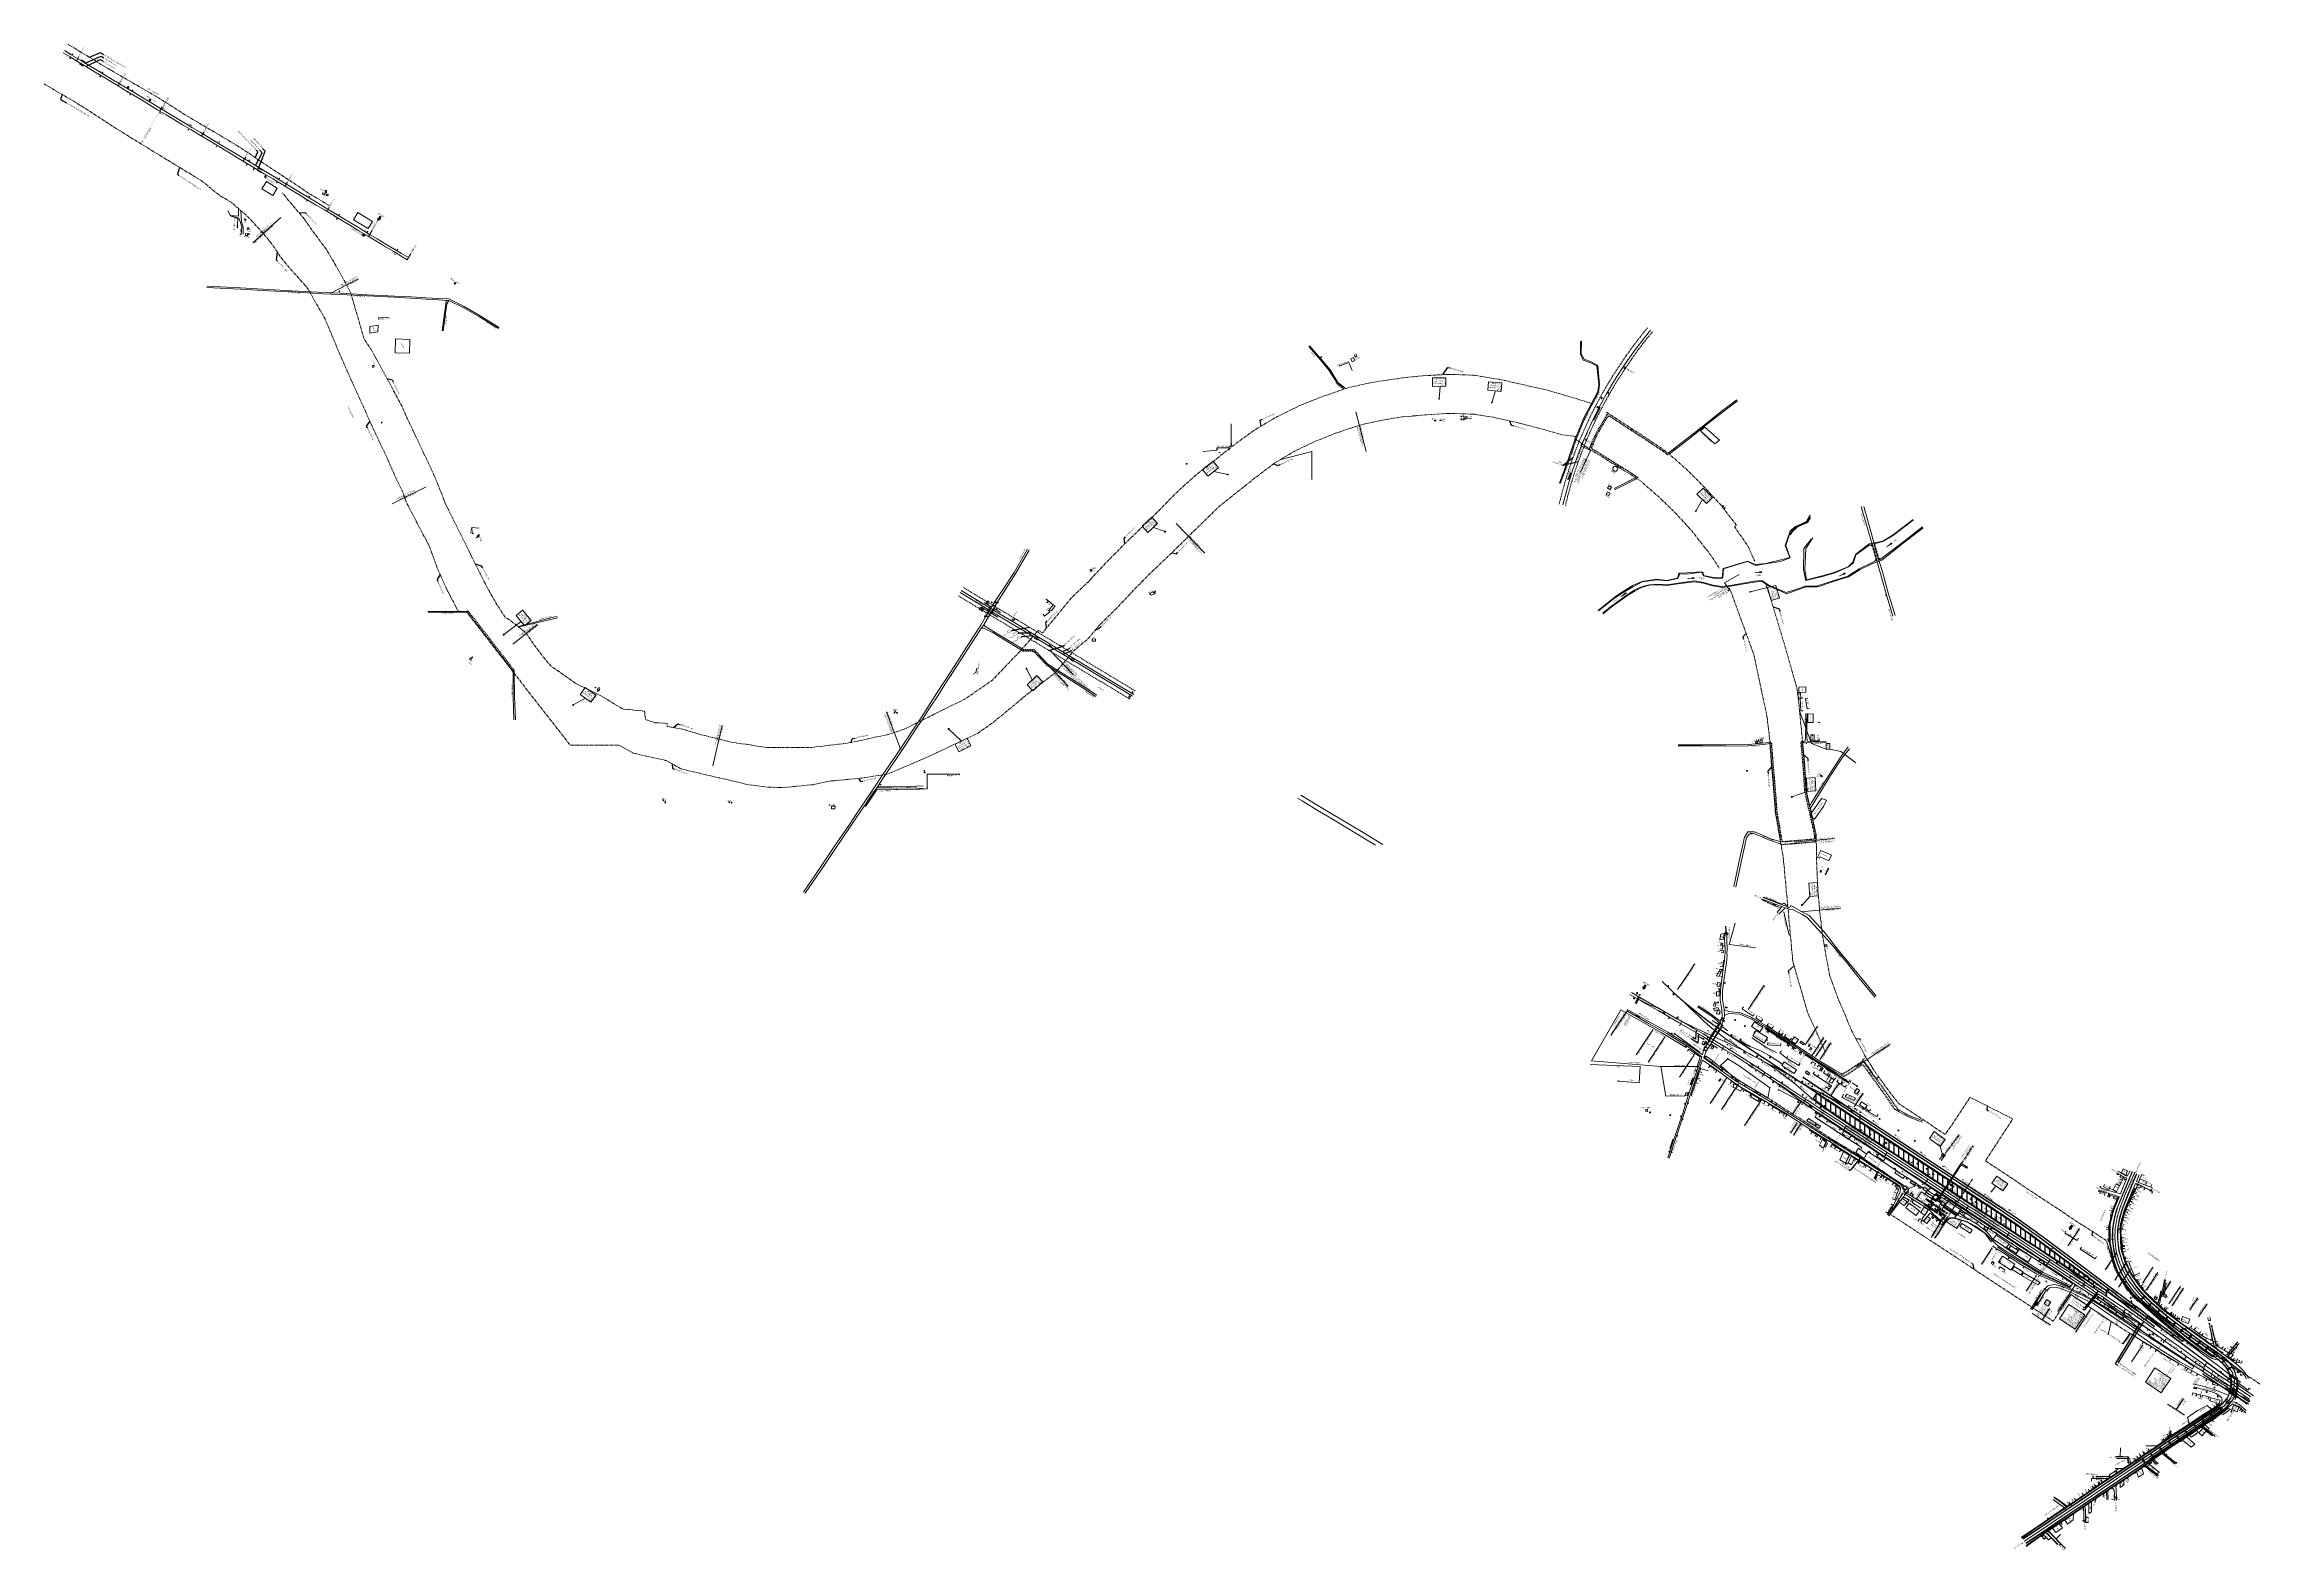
# Model space of a CAD drawing. Header units: metres. Extents: x 628572 to 633121, y 3388024 to 3391117.
import ezdxf
from ezdxf.enums import TextEntityAlignment as Align

# ---------------------------------------------------------------- set-up
doc = ezdxf.new("R2010")
doc.units = ezdxf.units.M
doc.header["$MEASUREMENT"] = 0
for name, pattern in [('CENTER', [2, 1.25, -0.25, 0.25, -0.25]), ('DASHED', [0.75, 0.5, -0.25]), ('PHANTOM2', [1.25, 0.625, -0.125, 0.125, -0.125, 0.125, -0.125])]:
    doc.linetypes.add(name, pattern=pattern)
for name, color, linetype, lineweight in [('30-9-16P', 53, 'Continuous', 0), ('Arch', 7, 'Continuous', 0), ('Bench_Mark', 7, 'Continuous', 0), ('Bore', 8, 'Continuous', 0), ('BRIDGE DETAILS PLAN', 1, 'Continuous', 0), ('Bridge Parapet', 7, 'Continuous', 0), ('BRIDGE_PARAPET', 251, 'Continuous', 0), ('Building Under Cons.', 251, 'Continuous', 0), ('BUILDING_UNDER_CONS', 251, 'Continuous', 0), ('CANAL_BOTTOM', 5, 'Continuous', 0), ('CANAL_TOP', 5, 'Continuous', 0), ('Cart Track', 34, 'Continuous', 0), ('CART_TRACK', 34, 'Continuous', 0), ('Commercial Building Pucca', 251, 'Continuous', 0), ('Commercial Building Semipucca', 251, 'Continuous', 0), ('COMMERCIAL_BLD_PUC', 251, 'Continuous', 0), ('COMMERCIAL_BLD_SEMIP', 251, 'Continuous', 0), ('Compound Wall', 251, 'Continuous', 0), ('COMPOUND_WALL', 8, 'Continuous', 0), ('Culvert Parapet', 7, 'Continuous', 0), ('DFCC BOUNDARY', 6, 'CENTER', 0), ('Drain Bottom', 5, 'Continuous', 0), ('Drain Top', 5, 'Continuous', 0), ('DRAIN_TOP', 5, 'Continuous', 0), ('Electric Pole', 251, 'Continuous', 0), ('Exg track', 7, 'Continuous', 0), ('Existing Chainage', 7, 'Continuous', 0), ('Existing IR Track', 143, 'Continuous', 0), ('Existing Railway Boundary', 7, 'CENTER', 0), ('Fence', 251, 'FENCELINE1', 0), ('flow direction', 7, 'Continuous', 0), ('Footpath', 251, 'Continuous', 0), ('Gate', 251, 'Continuous', 0), ('Govt buliding', 251, 'Continuous', 0), ('GOVT_BUILDING', 251, 'Continuous', 0), ('Grill', 251, 'Continuous', 0), ('Hut', 251, 'Continuous', 0), ('KILOMETER_STONE', 251, 'Continuous', 0), ('KM STONE', 7, 'Continuous', 0), ('MATCH LINE', 7, 'Continuous', 0), ('Name Board', 251, 'Continuous', 0), ('NAME_BOARD', 251, 'Continuous', 0), ('Ofc Pillar', 7, 'Continuous', 0), ('OFC_PILLAR', 251, 'Continuous', 0), ('OHE MAST', 8, 'Continuous', 0), ('OHE MAST TEXT', 8, 'Continuous', 0), ('Park', 251, 'Continuous', 30), ('Pavers', 7, 'Continuous', 0), ('PIER_OR_ABUTMENT', 7, 'Continuous', 0), ('Piers_Abutment', 7, 'Continuous', 0), ('PIPE_LINE', 7, 'Continuous', 0), ('Platform', 251, 'Continuous', 0), ('PROPOSED DFCC TOE LINE', 239, 'Continuous', 0), ('PROPOSED DFCC TOE SLOPES', 239, 'Continuous', 0), ('PROPOSED FORMATION LINE - PLAN', 187, 'Continuous', 0), ('Religious_Place', 251, 'Continuous', 0), ('Residential Building Pucca', 251, 'Continuous', 0), ('Residential Building Semipucca', 251, 'Continuous', 0), ('RESIDENTIAL_BL_PUC', 251, 'Continuous', 0), ('RESIDENTIAL_BL_SEMI', 251, 'Continuous', 0), ('River Text', 5, 'Continuous', 0), ('SH.NOS', 8, 'Continuous', 0), ('Shed', 251, 'Continuous', 0), ('Side Details', 251, 'Continuous', 0), ('Sign Board', 251, 'Continuous', 0), ('SIGN_BOARD', 251, 'Continuous', 0), ('SIGNAL_POST', 251, 'Continuous', 0), ("SIRHIND STN SRJ's", 251, 'Continuous', 0), ('Step', 7, 'Continuous', 0), ('Subroad Centre', 34, 'Continuous', 0), ('Subroad Edge', 34, 'Continuous', 0), ('Tank', 7, 'Continuous', 0), ('Tap', 8, 'Continuous', 0), ('Tbm Pillar', 8, 'Continuous', 0), ('Telephone_Pole', 8, 'Continuous', 0), ('Text', 251, 'Continuous', 0), ('Text1', 251, 'Continuous', 0), ('TOPOSTYLEREMARK', 251, 'Continuous', 0), ('Tower', 7, 'Continuous', 0), ('Transformer', 251, 'Continuous', 0), ('TREE', 74, 'Continuous', 0), ('Tree 0-300', 74, 'Continuous', 0), ('TREE_0_TO_300', 74, 'Continuous', 0), ('Trolley Stand', 251, 'Continuous', 0), ('TROLLEY_STAND', 7, 'Continuous', 0), ('Village Name', 251, 'Continuous', 0), ('VILLAGE_BOUNDARY', 7, 'Continuous', 0), ('Water Logged Area', 5, 'Continuous', 0), ('WATER_LOGGED_AREA', 5, 'Continuous', 0), ('Wing Wall', 7, 'Continuous', 0), ('WING_WALL', 7, 'Continuous', 0), ('WL', 7, 'Continuous', 0)]:
    doc.layers.add(name, color=color, linetype=linetype, lineweight=lineweight)
for name, color, linetype in [('Cut & Conn', 190, 'Continuous'), ('Cut & Conn curves up', 192, 'Continuous'), ('cut conn grades dn', 192, 'Continuous'), ('cut conn grades up', 192, 'Continuous'), ('IR PROPOSALS', 190, 'Continuous'), ('PROPOSED ROAD', 10, 'DASHED')]:
    doc.layers.add(name, color=color, linetype=linetype)
doc.styles.add('CUT-FILL', font='cut-fill.shx', dxfattribs={"height": 2})
doc.styles.add('NB', font='swissbo.ttf', dxfattribs={"height": 1.5})
doc.styles.add('notes', font='romans.shx', dxfattribs={"height": 2})
doc.styles.add('ROMANT', font='romant__.ttf')
doc.styles.get("Standard").update_dxf_attribs({"font": 'arial.ttf'})
doc.styles.add('Style-Arial', font='arial.ttf')
doc.styles.add('Text', font='arial.ttf', dxfattribs={"height": 2})
doc.styles.add('Vill txt', font='arial.ttf', dxfattribs={"height": 3})
doc.linetypes.add('FENCELINE1', pattern='A,6.35,-2.54,[133,ltypeshp.shx,S=2.54,R=0,X=-2.54,Y=0],-2.54,25.4', length=36.83)
doc.dimstyles.new('ISO-25', dxfattribs={"dimtxt": 2.5, "dimasz": 2.5, "dimexe": 1.25, "dimexo": 0.625, "dimtad": 1, "dimtxsty": 'Standard', "dimcen": 2.5, "dimadec": 0, "dimazin": 0, "dimtfac": 1, "dimtmove": 0, "dimatfit": 3, "dimfxl": 1, "dimarcsym": 0})

# ---------------------------------------------------------------- blocks, each defined once
blk = doc.blocks.new('GT')
at = {"layer": 'Gate'}
for p, q in [((-0.5, -0.5), (-0.5, 0.5)), ((-0.5, 0.5), (0.5, -0.5)), ((0.5, 0.5), (0.5, -0.5))]:
    blk.add_line(p, q, dxfattribs=at)
at = {"layer": 'Gate', "flags": 128}
blk.add_lwpolyline([(0.5, 0.5), (-0.5, -0.5)], dxfattribs=at)
blk = doc.blocks.new('EP')
blk.add_hatch(color=8).paths.add_polyline_path([(0.3, -0.2), (0.3, 0), (-0.3, -0.2), (-0.3, 0.1), (-0.9, 0), (-0.2, 0.2), (-0.2, -0.1), (0.4, 0.2), (0.4, -0.1), (0.9, 0)])
at = {"color": 8}
for p, q in [((-0.9, 0), (-0.2, 0.2)), ((-0.3, 0.1), (-0.9, 0)), ((-0.3, -0.2), (-0.3, 0.1)), ((0.3, 0), (-0.3, -0.2)), ((-0.2, -0.1), (0.4, 0.2)), ((-0.2, 0.2), (-0.2, -0.1)), ((0.3, -0.2), (0.3, 0)), ((0.4, 0.2), (0.4, -0.1)), ((0.9, 0), (0.3, -0.2)), ((0.4, -0.1), (0.9, 0))]:
    blk.add_line(p, q, dxfattribs=at)
blk.add_circle((0, 0), 1, dxfattribs=at)
blk = doc.blocks.new('NB')
for p, q in [((-1, 0.8), (-1, 2)), ((-1, 2), (1, 2)), ((-1, 0.8), (1, 0.8)), ((-0.1, 0.8), (-0.1, 0)), ((-0.1, 0), (0.1, 0)), ((0.1, 0.8), (0.1, 0)), ((1, 2), (1, 0.8))]:
    blk.add_line(p, q)
at = {"style": 'NB', "width": 1.025371}
blk.add_text('NB', height=0.988, rotation=180, dxfattribs=at).set_placement((0, 1.4), align=Align.MIDDLE_CENTER)
blk = doc.blocks.new('OFC')
at = {"ltscale": 5}
for p, q in [((-0.5, 0), (-0.5, 1.2)), ((-0.5, 0), (0.5, 0)), ((0.5, 0), (0.5, 1.2))]:
    blk.add_line(p, q, dxfattribs=at)
at = {"extrusion": (-1, -8.21066e-11, 0), "elevation": 0.3, "flags": 128}
blk.add_lwpolyline([(-1.1, 1.2), (-1.1, 0), (-0.8, 0), (-0.8, 1.2), (-1.1, 1.2)], close=True, dxfattribs=at)
at = {"extrusion": (-2.00765e-10, 1, 0), "elevation": 1.1, "flags": 128}
blk.add_lwpolyline([(-0.4, 1.2), (-0.4, 0), (0.3, 0), (0.3, 1.2), (-0.4, 1.2)], close=True, dxfattribs=at)
at = {"flags": 128}
blk.add_lwpolyline([(0.4, 1.1), (0.4, 0.8), (-0.3, 0.8), (-0.3, 1.1), (0.4, 1.1)], close=True, dxfattribs=at)
at = {"elevation": 1.2, "flags": 128}
blk.add_lwpolyline([(0.4, 0.8), (0.4, 1.1), (-0.3, 1.1), (-0.3, 0.8), (0.4, 0.8)], close=True, dxfattribs=at)
at = {"extrusion": (-8.0306e-11, -1, 0), "elevation": -0.8, "flags": 128}
blk.add_lwpolyline([(-0.3, 1.2), (-0.3, 0), (0.4, 0), (0.4, 1.2), (-0.3, 1.2)], close=True, dxfattribs=at)
at = {"extrusion": (1, -3.28427e-10, 0), "elevation": 0.4, "flags": 128}
blk.add_lwpolyline([(0.8, 1.2), (0.8, 0), (1.1, 0), (1.1, 1.2), (0.8, 1.2)], close=True, dxfattribs=at)
at = {"ltscale": 5}
blk.add_arc((0, 1.4), 0.48, 343.8979, 196.1021, dxfattribs=at)
at = {"ltscale": 5, "style": 'notes'}
blk.add_text('OFC', height=0.246, rotation=0, dxfattribs=at).set_placement((-0.3, 0.8))
at = {"style": 'notes'}
blk.add_text('OFC', height=0.937, rotation=180, dxfattribs=at).set_placement((3.2, 1, -359.2))
blk = doc.blocks.new('SIG')
for color, points in [(1, [(-0.2, 0.4, 0.180295), (0, 0.3, -0.00255), (0, 0.3, -0.00255), (0, 0.3, 0.180295), (0.2, 0.4, -0.002654), (0.2, 0.4, 0.184495), (0.3, 0.7, 1.000001), (-0.3, 0.7, 0.184495), (-0.2, 0.4, -0.002654)]), (2, [(0.2, -0.2, -0.002654), (0.2, -0.2, 0.184495), (0.3, 0, 1.000001), (-0.3, 0, 0.184495), (-0.2, -0.2, -0.002654), (-0.2, -0.2, 0.180295), (0, -0.3, -0.00255), (0, -0.3, -0.00255), (0, -0.3, 0.180295)]), (3, [(0.2, -0.9, -0.002654), (0.2, -0.9, 0.184495), (0.3, -0.6, 1.000001), (-0.3, -0.6, 0.184495), (-0.2, -0.9, -0.002654), (-0.2, -0.9, 0.395599)])]:
    blk.add_hatch(color=color).paths.add_polyline_path(points)
for p, q in [((-0.3, 1), (-0.3, -0.9)), ((0.3, -0.9), (0.3, 1))]:
    blk.add_line(p, q)
at = {"flags": 128}
for points in [[(-0.3, 1), (-0.8, 1, 0.198758), (-0.4, 0.4, 0.003814), (-0.3, 0.4)], [(-0.3, 0.3), (-0.8, 0.3, 0.198758), (-0.4, -0.2, 0.003727), (-0.3, -0.3)], [(0.3, 1), (0.8, 1, -0.198758), (0.4, 0.4, -0.003814), (0.3, 0.4)], [(0.3, 0.3), (0.8, 0.3, -0.198758), (0.4, -0.2, -0.003727), (0.3, -0.3)], [(-0.3, -0.3), (-0.8, -0.3, 0.198758), (-0.4, -0.9, 0.003639), (-0.3, -0.9)], [(0.3, -0.3), (0.8, -0.3, -0.198758), (0.4, -0.9, -0.003639), (0.3, -0.9)]]:
    blk.add_lwpolyline(points, format="xyb", dxfattribs=at)
for centre, radius, start, end in [((0, 0.9), 0.324, 12.4049, 167.5951), ((0, 0.8), 0.357, 27.7578, 152.2422), ((0, -0.9), 0.324, 181.4572, 358.5428)]:
    blk.add_arc(centre, radius, start, end)
blk = doc.blocks.new('TAP')
at = {"layer": 'Tap', "color": 8}
for p, q in [((-0.3, 0), (0.3, 0)), ((-1, -0.3), (0.2, -0.3)), ((-1, -0.7), (-0.2, -0.7)), ((-0.4, -0.1), (-0.4, 0)), ((-0.1, -0.2), (-0.3, -0.2)), ((0, -0.2), (0, -0.3)), ((0, -0.2), (0, -0.3)), ((0, -1), (0, -1.3)), ((0, -1.3), (0.4, -1.3)), ((0.1, -0.2), (0.3, -0.2)), ((0.4, -0.1), (0.4, 0)), ((0.4, -0.5), (0.4, -1.3))]:
    blk.add_line(p, q, dxfattribs=at)
at = {"layer": 'Tap', "color": 8, "linetype": 'DASHED'}
for p, q in [((-0.4, -1.7), (0, -1.3)), ((0.2, -1.3), (0.2, -1.7)), ((0.9, -1.7), (0.4, -1.3))]:
    blk.add_line(p, q, dxfattribs=at)
at = {"layer": 'Tap', "color": 8}
for centre, radius, start, end in [((-0.3, 0), 0.0499, 90, 180), ((0.3, 0), 0.0499, 0, 90), ((-0.3, -0.1), 0.0499, 180, 270), ((-0.2, -1), 0.208, 0, 90), ((-0.1, -0.2), 0.0499, 0, 90), ((0.1, -0.2), 0.0499, 90, 180), ((0.2, -0.5), 0.208, 0, 90), ((0.3, -0.1), 0.0499, 270, 0)]:
    blk.add_arc(centre, radius, start, end, dxfattribs=at)
at = {"layer": 'Tap', "color": 8, "ltscale": 5, "style": 'notes'}
blk.add_text('TAP', height=0.25, rotation=180, dxfattribs=at).set_placement((1.1, -1.1, -147.7))
blk = doc.blocks.new('TP')
at = {"layer": 'Telephone_Pole'}
blk.add_hatch(color=8, dxfattribs=at).paths.add_polyline_path([(0.5, 0.1, -0.516403), (0.5, 0, 0.157799), (0.4, -0.2, 0.257253), (0.4, -0.2), (0.7, -0.4, 0.297943), (0.7, -0.4, 0.213635), (0.9, -0.1, 0.292624), (0.9, 0.1, 0.314672), (-0.9, 0.1, 0.297888), (-0.9, -0.1, 0.205841), (-0.7, -0.4, 0.297943), (-0.7, -0.4), (-0.4, -0.2, 0.257253), (-0.4, -0.2, 0.155164), (-0.5, 0, -0.510878), (-0.5, 0.1, -0.167449)])
at = {"layer": 'Telephone_Pole', "color": 8}
for p, q in [((-0.7, -0.4), (-0.4, -0.2)), ((0.7, -0.4), (0.4, -0.2))]:
    blk.add_line(p, q, dxfattribs=at)
blk.add_circle((0, 0), 1.03, dxfattribs=at)
for centre, radius, start, end in [((0, -1.1), 1.5, 55.3659, 125.2353), ((0, -1.3), 1.5, 71.1943, 109.2181), ((-0.5, 0.1), 0.0243, 109.2181, 217.464), ((-0.8, -0.2), 0.402, 2.1844, 37.464), ((0.8, -0.2), 0.402, 141.9464, 177.8156), ((0.5, 0.1), 0.0243, 321.9464, 71.1943), ((0.7, -0.1), 0.194, 350.1231, 55.3659), ((-0.4, -0.2), 0.0258, 304.4776, 2.1844), ((0.4, -0.2), 0.0258, 177.8156, 235.5224), ((0.5, 0), 0.462, 301.8866, 350.1231), ((0.7, -0.4), 0.0258, 235.5224, 301.8866)]:
    blk.add_arc(centre, radius, start, end, dxfattribs=at)
for p in [(-0.4, -0.2), (0.4, -0.2)]:
    blk.add_point(p, dxfattribs=at)
blk = doc.blocks.new('TRF')
blk.add_hatch(color=256).paths.add_polyline_path([(-0.2, -0.4), (0, 0), (-1, -0.3), (0.4, 0.4), (0.2, 0), (1, 0.1)])
for p, q in [((-0.7, 0.7), (-0.7, -0.7)), ((-0.5, 0.7), (-0.7, 0.7)), ((-0.5, -0.7), (-0.5, 0.7)), ((0, 0.7), (0, -0.7)), ((0.2, 0.7), (0, 0.7)), ((0.2, -0.7), (0.2, 0.7)), ((0.7, 0.7), (0.7, -0.7)), ((0.9, 0.7), (0.7, 0.7)), ((0.9, -0.7), (0.9, 0.7)), ((-0.7, -0.7), (-0.5, -0.7)), ((0, -0.7), (0.2, -0.7)), ((0.7, -0.7), (0.9, -0.7))]:
    blk.add_line(p, q)
at = {"flags": 128}
blk.add_lwpolyline([(0.2, 0), (0.4, 0.4), (-1, -0.3), (0, 0), (-0.2, -0.4), (1, 0.1), (0.2, 0)], close=True, dxfattribs=at)
blk = doc.blocks.new('TSB')
at = {"const_width": 0.132, "flags": 128}
blk.add_lwpolyline([(-0.5, 0.8), (0.5, 0.8), (0, 1.9), (-0.5, 0.8)], close=True, dxfattribs=at)
at = {"const_width": 0.142, "flags": 128}
blk.add_lwpolyline([(0, 0.8), (0, 0)], dxfattribs=at)
blk = doc.blocks.new('TSB15')
at = {"layer": 'SH.NOS', "const_width": 0.132, "flags": 128}
blk.add_lwpolyline([(-0.5, 0.8), (0.6, 0.8), (0.1, 1.8), (-0.5, 0.8)], close=True, dxfattribs=at)
at = {"layer": 'SH.NOS', "const_width": 0.142, "flags": 128}
blk.add_lwpolyline([(0.1, 0.8), (0.1, 0)], dxfattribs=at)
at = {"layer": 'SH.NOS', "insert": (-0.1, 0.9), "char_height": 0.2, "attachment_point": 7, "line_spacing_factor": 0.6, "style": 'CUT-FILL'}
blk.add_mtext('15', dxfattribs=at)
blk = doc.blocks.new('TSB65')
at = {"layer": 'SH.NOS', "const_width": 0.132, "flags": 128}
blk.add_lwpolyline([(-0.5, 0.8), (0.5, 0.8), (0, 1.9), (-0.5, 0.8)], close=True, dxfattribs=at)
at = {"layer": 'SH.NOS', "const_width": 0.142, "flags": 128}
blk.add_lwpolyline([(0, 0.8), (0, 0)], dxfattribs=at)
at = {"layer": 'SH.NOS', "insert": (-0.2, 1), "char_height": 0.2, "attachment_point": 7, "line_spacing_factor": 0.6, "style": 'CUT-FILL'}
blk.add_mtext('65', dxfattribs=at)
blk = doc.blocks.new('WL')
at = {"layer": 'WL'}
for p, q in [((1.1, 3.4), (-1.1, 3.4)), ((-1.1, 3.4), (-1.1, 1.3)), ((-1.1, 1.3), (1.1, 1.3)), ((0, 1.3), (0, 0)), ((1.1, 1.3), (1.1, 3.4))]:
    blk.add_line(p, q, dxfattribs=at)
at = {"layer": 'WL', "flags": 128}
blk.add_lwpolyline([(-1.1, 1.3), (1.1, 3.4)], dxfattribs=at)
at = {"layer": 'WL', "char_height": 0.739, "attachment_point": 7, "rotation": 180, "line_spacing_factor": 0.6, "style": 'CUT-FILL'}
for s, insert in [('W', (0, 2.9)), ('L', (0.5, 1.9))]:
    blk.add_mtext(s, dxfattribs=dict(at, insert=insert))
blk = doc.blocks.new('OT1')
for q in [(-1.2, 0.3), (-1.2, -0.3), (-0.9, 0.9), (-0.9, -0.9), (-0.3, 1.2), (-0.3, -1.2), (0.3, 1.2), (0.9, 0.9), (1.2, 0.3), (0.3, -1.2), (1.2, -0.3), (0.9, -0.9)]:
    blk.add_line((0, 0), q)
at = {"ltscale": 5, "style": 'notes'}
blk.add_text('OT1', height=0.596, rotation=30, dxfattribs=at).set_placement((1.2, -0.7))
blk = doc.blocks.new('OHE MAST')
h = blk.add_hatch(color=256)
edge = h.paths.add_edge_path()
edge.add_arc((0, 0), 0.514, 0, 360)
at = {"const_width": 0.01, "flags": 128}
for points in [[(1.5, 3.5), (1.5, 2), (-1.5, 2), (-1.5, 3.5)], [(0, 2), (0, 0)]]:
    blk.add_lwpolyline(points, dxfattribs=at)
blk.add_circle((0, 0), 0.514)
blk = doc.blocks.new('KM POST PLAN')
h = blk.add_hatch(color=256)
h.paths.add_polyline_path([(-6.3, -8.5), (0, 0), (0, -8.5), (-3, -8.5)], flags=16)
h.paths.add_polyline_path([(-3, -20), (-3, -8.5), (0, -8.5), (0, -20)], flags=16)
at = {"flags": 128}
for points in [[(0, 0), (-6.3, -8.5), (6.3, -8.5)], [(0, 0), (0, -20)], [(0, 0), (6.3, -8.5)], [(3, -8.5), (3, -20), (-3, -20), (-3, -8.5)]]:
    blk.add_lwpolyline(points, dxfattribs=at)
blk = doc.blocks.new('BORE')
at = {"ltscale": 0.5}
for q in [(-1, 0), (0, 1.6), (1, 0), (0, -1.6)]:
    blk.add_line((0, 0), q, dxfattribs=at)
blk.add_circle((0, 0), 0.328, dxfattribs=at)
blk = doc.blocks.new('KMS')
blk.add_hatch(color=256).paths.add_polyline_path([(0.8, 1.7), (0.8, 0), (1.3, 0.3), (1.3, 1.7, 0.82134), (-0.6, 2.1, -0.601821)])
at = {"flags": 128}
for points in [[(-0.8, 0), (-0.8, 1.7)], [(-0.8, 1.4), (0.8, 1.4)], [(-0.8, 0.6), (0.8, 0.6)], [(-0.8, 0), (0.8, 0)], [(0.8, 0), (0.8, 1.7)], [(0.8, 0), (1.3, 0.3)], [(1.3, 0.3), (1.3, 1.7)]]:
    blk.add_lwpolyline(points, dxfattribs=at)
for centre, radius, start, end in [((0, 1.5), 0.867, 14.1462, 165.8538), ((0.3, 1.7), 1, 0.4859, 158.6661)]:
    blk.add_arc(centre, radius, start, end)
at = {"style": 'notes'}
for s, p in [('K', (-0.2, 1.6)), ('M', (-0.2, 0.8)), ('S', (-0.2, 0.1))]:
    blk.add_text(s, height=0.391, dxfattribs=at).set_placement(p)
blk = doc.blocks.new('TBM')
at = {"const_width": 0.042, "flags": 128}
blk.add_lwpolyline([(0.8, -0.8), (-0.8, -0.8), (-0.8, 0.8), (0.8, 0.8), (0.8, -0.8)], close=True, dxfattribs=at)
at = {"flags": 128}
blk.add_lwpolyline([(0.5, -0.5), (-0.5, -0.5), (-0.5, 0.5), (0.5, 0.5), (0.5, -0.5)], close=True, dxfattribs=at)
blk = doc.blocks.new('TRF_1')
blk.add_hatch(color=256).paths.add_polyline_path([(0.2, 0), (0.4, 0.4), (-1, -0.3), (0, 0), (-0.2, -0.4), (1, 0.1)])
for p, q in [((-0.7, 0.7), (-0.7, -0.7)), ((-0.5, 0.7), (-0.7, 0.7)), ((-0.5, -0.7), (-0.5, 0.7)), ((0, 0.7), (0, -0.7)), ((0.2, 0.7), (0, 0.7)), ((0.2, -0.7), (0.2, 0.7)), ((0.7, 0.7), (0.7, -0.7)), ((0.9, 0.7), (0.7, 0.7)), ((0.9, -0.7), (0.9, 0.7)), ((-0.7, -0.7), (-0.5, -0.7)), ((0, -0.7), (0.2, -0.7)), ((0.7, -0.7), (0.9, -0.7))]:
    blk.add_line(p, q)
at = {"flags": 128}
blk.add_lwpolyline([(0.2, 0), (0.4, 0.4), (-1, -0.3), (0, 0), (-0.2, -0.4), (1, 0.1), (0.2, 0)], close=True, dxfattribs=at)
blk = doc.blocks.new('UT1')
at = {"color": 62}
for p, q in [((0, 0.1), (0, 0.1)), ((0, 0.1), (0, 0.1)), ((0, 0.1), (0, 0.1)), ((0, 0.1), (0, 0.1)), ((0, 0), (0, 0.1)), ((0, 0.1), (0, 0.1)), ((0, 0.1), (0, 0.1)), ((0, 0.1), (0, 0.1)), ((0, 0.1), (0, 0.1)), ((0, 0), (0, 0.1)), ((0, 0.1), (0, 0.1)), ((0, 0.1), (0, 0.1)), ((0, 0), (0, 0.1)), ((0, 0.1), (0, 0.1)), ((0, 0.1), (0, 0.1)), ((0, 0), (0, 0.1)), ((0, 0.1), (0, 0)), ((0, 0.1), (0, 0)), ((0, 0.1), (0, 0.1)), ((0, 0.1), (0, 0.1)), ((0, 0.1), (0, 0.1)), ((0, 0.1), (0, 0.1)), ((0, 0.1), (0, 0.1)), ((0, 0.1), (0, 0.1)), ((0, 0.1), (0, 0.1)), ((0, 0), (0, 0.1)), ((0, 0), (0, 0.1)), ((0, 0), (0, 0)), ((0, 0), (0, 0)), ((0, 0), (0, 0)), ((0, 0), (0, 0)), ((0, 0), (0, 0)), ((0, 0), (0, 0)), ((0, 0), (0, 0)), ((0, 0), (0, 0)), ((0, 0), (0, 0)), ((0, 0), (0, 0)), ((0, 0), (0, 0)), ((0, 0), (0, 0)), ((0, 0), (0, 0)), ((0, 0), (0, 0)), ((0, 0), (0, 0)), ((0, 0), (0, 0)), ((0, 0), (0, 0)), ((0, 0), (0, 0)), ((0, 0), (0, 0)), ((0, 0), (0, 0)), ((0, 0), (0, 0)), ((0, 0), (0, 0)), ((0, 0), (0, 0)), ((0, 0), (0, 0)), ((0, 0), (0, 0)), ((0, 0), (0, 0)), ((0, 0), (0, 0)), ((0, 0), (0, 0)), ((0, 0), (0, 0)), ((0, 0), (0, 0)), ((0, 0), (0, 0)), ((0, 0), (0, 0)), ((0, 0), (0, 0)), ((0, 0), (0, 0)), ((0, 0), (0, 0)), ((0, 0), (0, 0)), ((0, 0), (0, 0)), ((0, 0), (0, 0)), ((0, 0), (0, 0)), ((0, 0), (0, 0)), ((0, 0), (0, 0)), ((0, 0), (0, 0))]:
    blk.add_line(p, q, dxfattribs=at)
for centre, radius, start, end in [((1.1, -0.5), 1.16, 152.5145, 152.742), ((0.1, 0), 0.129, 152.742, 153.4258), ((2.5, -1.2), 2.73, 153.4258, 153.623), ((1.9, -0.9), 2.13, 153.623, 153.8461), ((0, 0), 0.064, 111.3268, 114.0461), ((0, 0), 0.0183, 114.0461, 119.1344), ((0, 0), 0.0466, 119.1344, 130.1808), ((0.1, 0), 0.112, 130.1808, 137.3118), ((0, 0), 0.0328, 137.3118, 156.3964), ((0.1, 0), 0.052, 153.8461, 162.4945), ((-0.1, 0.1), 0.165, 337.637, 342.4945), ((0, 0), 0.0248, 321.3891, 337.637), ((-0.1, 0.1), 0.0876, 312.7632, 321.3891), ((0, 0), 0.0565, 156.3964, 170.9121), ((0, 0), 0.0177, 170.9121, 198.4759), ((0, 0), 0.0376, 198.4759, 217.2778)]:
    blk.add_arc(centre, radius, start, end, dxfattribs=at)
at = {"color": 1, "style": 'notes'}
blk.add_text('UT1', height=0.00984, rotation=30, dxfattribs=at).set_placement((0, 0))
blk = doc.blocks.new('River A')
at = {"layer": 'River Text'}
for p, q in [((0, 3), (-4, 11, -1500)), ((0, 0), (-4, 8, -1500)), ((0, 20), (-3, 28, -1500)), ((0, 16), (-3, 24, -1500)), ((0, 13), (-3, 20, -1500)), ((0, 10), (-3, 17, -1500)), ((0, 6), (-3, 14, -1500)), ((0, 20), (4, 28, -1500)), ((0, 16), (4, 24, -1500)), ((1, 22), (0, 0)), ((0, 13), (4, 20, -1500)), ((0, 10), (4, 17, -1500)), ((0, 6), (4, 13, -1500)), ((0, 3), (4, 11, -1500)), ((0, 0), (4, 7, -1500))]:
    blk.add_line(p, q, dxfattribs=at)
at = {"layer": 'River Text', "flags": 128}
blk.add_lwpolyline([(-1, -28), (1, 22)], dxfattribs=at)
at = {"layer": 'River Text', "extrusion": (0, 0, -1)}
blk.add_solid([(-3, -28), (1, -53), (5, -28)], dxfattribs=at)
blk = doc.blocks.new('BM')
blk.add_hatch(color=256).paths.add_polyline_path([(-0.9, -0.9), (-0.9, 0.9), (0.9, 0.9), (0.9, -0.9)])
for p, q in [((0.9, 0.9), (-0.9, 0.9)), ((-0.9, 0.9), (-0.9, -0.9)), ((0.9, -0.9), (0.9, 0.9)), ((-0.9, -0.9), (0.9, -0.9))]:
    blk.add_line(p, q)

msp = doc.modelspace()

# ---------------------------------------------------------------- hatches: boundary and pattern name
at = {"layer": 'IR PROPOSALS'}
h = msp.add_hatch(dxfattribs=at)
h.set_pattern_fill('ANSI31', color=256, scale=80, angle=45)
h.set_pattern_definition([(90, (0, -1000), (-10, 2e-15), [])])
h.paths.add_polyline_path([(632210.6, 3388962.7), (632203.9, 3388952.6), (632209.6, 3388947.9), (632222.9, 3388937.6), (632240.3, 3388925.5), (632256.9, 3388913.9), (632778.9, 3388571.1), (632780.9, 3388574.2), (632667, 3388659.3, 0.015097), (632580.5, 3388719.8)])
h.paths.add_polyline_path([(632596.2, 3388702.6), (632537.7, 3388740.6), (632535.5, 3388737.4), (632594.1, 3388699.3)], flags=24)

# ---------------------------------------------------------------- linework, layer by layer
at = {"layer": 'Arch', "linetype": 'Continuous', "flags": 128}
for points in [[(630522.7, 3389973.3), (630527.9, 3389970.4)], [(630504.8, 3389944.1), (630509.8, 3389940.6)]]:
    msp.add_lwpolyline(points, dxfattribs=at)
at = {"layer": 'Arch', "flags": 128}
for points in [[(632014.3, 3389114.2), (632013.6, 3389114.1), (632014, 3389114.9), (632014.6, 3389114.9), (632014.3, 3389114.2)], [(632021.2, 3389110.5), (632020.6, 3389110.9), (632020.9, 3389111.7), (632021.6, 3389111.4), (632021.2, 3389110.5)], [(632021.4, 3389112.7), (632021.6, 3389112.2), (632021.2, 3389112.1), (632021, 3389112.5), (632021.4, 3389112.7)]]:
    msp.add_lwpolyline(points, close=True, dxfattribs=at)
for points in [[(632020.6, 3389110.9), (632014.3, 3389114.2)], [(632014.6, 3389114.9), (632020.9, 3389111.7)], [(631981.4, 3389058.2), (631988, 3389054.2)], [(632677.5, 3388561.8), (632685.9, 3388556.6)], [(632823.1, 3388133.4), (632826.4, 3388133.5)]]:
    msp.add_lwpolyline(points, dxfattribs=at)
at = {"layer": 'BRIDGE DETAILS PLAN', "color": 10, "lineweight": 13, "flags": 128}
for points in [[(628999.5, 3390709.3), (629057.3, 3390761.4)], [(629158.6, 3390605.5), (629216.5, 3390635.2)], [(631285.9, 3390280.7), (631264.5, 3390362)], [(631739.4, 3390319.5), (631726.5, 3390292.2), (631746.5, 3390282.8), (631725.8, 3390238.4)], [(629285.5, 3390173.4), (629355.6, 3390208.1)], [(630954.3, 3390071.9), (630895.7, 3390133.1)], [(632021.9, 3390011.5), (632051.9, 3390028.4)], [(632021.9, 3390011.5), (632031.8, 3389997), (632028.5, 3389994.7)], [(629533.6, 3389885.3), (629584.2, 3389925.7)], [(630684.7, 3389822.1), (630637.4, 3389871.3), (630642.5, 3389876.2), (630635.2, 3389883.8)], [(630673.7, 3389798.9), (630612.9, 3389862.4)], [(630330.5, 3389668.5), (630300.7, 3389746.4)], [(629944.1, 3389635.7), (629963.3, 3389718)], [(632164.7, 3389478.5), (632247.9, 3389485.9)], [(632178.4, 3389335.3), (632260.7, 3389343.1)], [(632292.1, 3389017.4), (632361.8, 3389063.6)]]:
    msp.add_lwpolyline(points, dxfattribs=at)
at = {"layer": 'BRIDGE DETAILS PLAN', "linetype": 'Continuous'}
for points in [[(632471.2, 3388839.5), (632471.7, 3388838.5), (632463.8, 3388828), (632462.3, 3388827.8)], [(632476.1, 3388835.8), (632474.9, 3388836.1), (632467, 3388825.6), (632467.2, 3388824.1)]]:
    msp.add_lwpolyline(points, dxfattribs=at)
at = {"layer": 'Bridge Parapet', "flags": 128}
for points in [[(633059, 3388387.9), (633058.7, 3388387.7), (633050.7, 3388401.4), (633042.8, 3388409.5), (633030.7, 3388419.4), (632995.2, 3388444.8), (632958.5, 3388471.1), (632933.3, 3388490.2), (632914.1, 3388504.7), (632890.5, 3388525.3), (632872.3, 3388543.7), (632859.3, 3388558.6), (632846.2, 3388577.2), (632835.7, 3388595.8), (632827.9, 3388614), (632821, 3388638.2), (632817.8, 3388665.6), (632818.4, 3388684.1), (632822.6, 3388709.4), (632829.9, 3388732.4), (632841.9, 3388761.3), (632858.9, 3388802.3), (632859.1, 3388802.3), (632842.1, 3388761.1), (632830.2, 3388732.3), (632822.8, 3388709.4), (632818.7, 3388684), (632818.1, 3388665.6), (632821.3, 3388638.1), (632828.1, 3388614.1), (632836, 3388596), (632846.5, 3388577.3), (632859.5, 3388558.8), (632872.4, 3388543.9), (632890.7, 3388525.5), (632914.3, 3388504.8), (632958.5, 3388471.3), (632995.5, 3388445), (633030.8, 3388419.5), (633042.9, 3388409.8), (633050.9, 3388401.7), (633059, 3388387.9)], [(633074, 3388376.2), (633073.7, 3388376.1), (633069.4, 3388391.6), (633060, 3388407.6), (633050.1, 3388417.8), (633036.7, 3388428.3), (633001.1, 3388453.3), (632963.6, 3388480), (632939.7, 3388498.1), (632920.9, 3388513), (632896.2, 3388534.8), (632879.8, 3388551.4), (632867.8, 3388565.3), (632855.3, 3388583.1), (632845.5, 3388600.6), (632838.3, 3388617.4), (632831.8, 3388639.8), (632828.7, 3388665.6), (632829.1, 3388682.8), (632833, 3388708.1), (632838.6, 3388725.3), (632851.2, 3388757), (632868.2, 3388797.8), (632868.4, 3388797.7), (632851.4, 3388756.9), (632838.9, 3388725.2), (632833.3, 3388708), (632829.3, 3388682.7), (632828.9, 3388665.6), (632832, 3388639.9), (632838.6, 3388617.5), (632845.8, 3388600.8), (632855.5, 3388583.3), (632868, 3388565.5), (632880.1, 3388551.6), (632896.5, 3388535), (632898.2, 3388533.3), (632921.1, 3388513.2), (632939.8, 3388498.2), (632963.6, 3388480.3), (633001.3, 3388453.4), (633036.9, 3388428.6), (633050.2, 3388418.1), (633060.3, 3388407.8), (633069.7, 3388391.8), (633074, 3388376.2)], [(633058.3, 3388349.8), (633058.4, 3388349.8), (633060.6, 3388358.3), (633061.3, 3388367.2), (633059.6, 3388380.1), (633057.5, 3388386.7), (633057.4, 3388386.5), (633059.4, 3388380), (633061.1, 3388367.2), (633060.4, 3388358.3), (633058.3, 3388349.8)], [(633059, 3388387.9), (633058.7, 3388387.7), (633062, 3388375.2), (633062.8, 3388364.4), (633060.4, 3388350.6), (633060.6, 3388350.6), (633063.1, 3388364.3), (633062.4, 3388375.3), (633059, 3388387.9)], [(633070.9, 3388341.2), (633070.8, 3388341.3), (633073.9, 3388349.6), (633075, 3388354.4), (633076.1, 3388362.8), (633076.2, 3388366), (633075.8, 3388374.2), (633076, 3388374.2), (633076.4, 3388366.1), (633076.2, 3388362.8), (633075.2, 3388354.2), (633074.1, 3388349.4), (633070.9, 3388341.2)], [(632634.9, 3388047.4), (632634.8, 3388047.6), (632679.6, 3388077.8), (632708.8, 3388097.6), (632753.3, 3388127.5), (632781.6, 3388146.7), (632823, 3388174.6), (632861.7, 3388200.6), (632892.3, 3388221.1), (632931.4, 3388247.6), (632964.2, 3388269.6), (633002.1, 3388295), (633025, 3388310.9), (633044.2, 3388325.7), (633055.2, 3388338.8), (633060.4, 3388350.6), (633060.6, 3388350.6)], [(633060.6, 3388350.6), (633055.4, 3388338.7), (633044.4, 3388325.6), (633025.2, 3388310.7), (633002.2, 3388294.8), (632964.4, 3388269.5), (632931.7, 3388247.4), (632892.4, 3388220.9), (632861.9, 3388200.4), (632823.1, 3388174.3), (632781.8, 3388146.5), (632753.4, 3388127.2), (632709, 3388097.4), (632679.7, 3388077.6), (632634.9, 3388047.4)], [(632640.6, 3388038.9), (632640.5, 3388039.1), (632686.4, 3388070), (632714.6, 3388088.9), (632758.2, 3388118.3), (632787.9, 3388138.4), (632829.3, 3388166.2), (632868, 3388192.2), (632897.7, 3388212.4), (632937.5, 3388239.2), (632970.3, 3388261.2), (633008.8, 3388287.1), (633031.5, 3388302.3), (633051.6, 3388317.2), (633064.8, 3388332.7), (633065, 3388332.6)], [(633065, 3388332.6), (633051.7, 3388316.9), (633031.7, 3388302), (633008.8, 3388286.9), (632937.7, 3388238.9), (632868.2, 3388192), (632829.5, 3388165.9), (632788.2, 3388138.1), (632758.4, 3388118), (632714.7, 3388088.7), (632640.6, 3388038.9)]]:
    msp.add_lwpolyline(points, dxfattribs=at)
msp.add_lwpolyline([(633064.8, 3388332.7), (633071.2, 3388346.5), (633074.2, 3388362.5), (633073.7, 3388376.1), (633074, 3388376.2), (633074.5, 3388362.4), (633071.5, 3388346.5), (633065, 3388332.6), (633064.8, 3388332.7)], close=True, dxfattribs=at)
at = {"layer": 'BRIDGE_PARAPET', "linetype": 'Continuous', "flags": 128}
for points in [[(632325.6, 3390087), (632325.3, 3390086.9), (632333.3, 3390060), (632333.5, 3390060), (632325.6, 3390087)], [(632337.9, 3390061.6), (632338.2, 3390061.8), (632330.6, 3390087.7), (632330.2, 3390087.8), (632337.9, 3390061.6)]]:
    msp.add_lwpolyline(points, close=True, dxfattribs=at)
at = {"layer": 'Building Under Cons.', "flags": 128}
for points in [[(632403.2, 3388779.7), (632405.8, 3388783.6), (632414.7, 3388777.7), (632412.1, 3388773.8), (632403.2, 3388779.7)], [(632634.8, 3388596.5), (632616.8, 3388607.6), (632612.5, 3388601.1), (632630.5, 3388590), (632634.8, 3388596.5)], [(632669.6, 3388574.7), (632635.9, 3388594.4), (632631.3, 3388589.1), (632665, 3388569.4), (632669.6, 3388574.7)]]:
    msp.add_lwpolyline(points, close=True, dxfattribs=at)
at = {"layer": 'BUILDING_UNDER_CONS', "linetype": 'Continuous', "flags": 128}
for points in [[(630723.5, 3389891.4), (630723.2, 3389895.8), (630730.1, 3389896.1), (630730.4, 3389891.7), (630723.5, 3389891.4)], [(632229.4, 3389264.3), (632228.6, 3389267.9), (632231.8, 3389268.8), (632232.6, 3389265.2), (632229.4, 3389264.3)], [(632100.5, 3389098.4), (632083.4, 3389109.4), (632077.1, 3389099.9), (632094.2, 3389088.9), (632100.5, 3389098.4)], [(632173.4, 3389073.5), (632167.8, 3389064.8), (632159.4, 3389070.2), (632165, 3389078.9), (632173.4, 3389073.5)]]:
    msp.add_lwpolyline(points, close=True, dxfattribs=at)
for points in [[(632122, 3389099.9), (632119.2, 3389095.7), (632109.6, 3389102), (632112.3, 3389106.2)], [(632159.1, 3389076.4), (632156.4, 3389072.2), (632145, 3389079.6), (632147.7, 3389083.8)]]:
    msp.add_lwpolyline(points, dxfattribs=at)
at = {"layer": 'CANAL_BOTTOM', "linetype": 'Continuous', "flags": 128}
for points in [[(631763.3, 3389953.7), (631796.8, 3389980.2), (631811.4, 3389990.2), (631833.5, 3390003), (631852.6, 3390013), (631882.5, 3390017), (631903, 3390015.3), (631925.9, 3390020.1), (631928.2, 3390024.8), (631930.2, 3390029.8), (631943.8, 3390028.7), (631974.2, 3390033.2), (631976.8, 3390031.1), (631978.2, 3390025.5), (632002.4, 3390019.9), (632018.3, 3390020.7), (632019.8, 3390039.8), (632055.5, 3390051.1), (632069.8, 3390054.8), (632074.4, 3390052.2), (632086, 3390046.7), (632106.1, 3390050.2), (632136.9, 3390054.7), (632156.7, 3390062.3), (632147.9, 3390087.6), (632157.3, 3390116.7), (632166.6, 3390125.7), (632190, 3390136), (632197.4, 3390148.2)], [(632197.9, 3390145.6), (632191, 3390135.5), (632170.4, 3390126.1), (632161.1, 3390117.1), (632156.4, 3390110.2)], [(632199.4, 3390100.7), (632184.9, 3390081.7), (632183.9, 3390038.1), (632188.7, 3390016.1), (632223, 3390024.4), (632246.6, 3390031.3), (632276.6, 3390043.7), (632286.5, 3390052.5), (632291.5, 3390068.5), (632318.5, 3390088.8), (632347.1, 3390096), (632368.9, 3390109), (632409.9, 3390140.8)], [(631771.9, 3389948.8), (631787.5, 3389962), (631822.1, 3389986.4), (631836.1, 3389996.2), (631853.2, 3390003.9), (631867.2, 3390007.1), (631885.7, 3390008.5), (631903.3, 3390006.8), (631931.1, 3390011.4), (631960, 3390015.4), (631979.1, 3390011.7), (631998.1, 3390006.2), (632017.2, 3390003.5), (632033.8, 3390005.4), (632082.6, 3390014.9), (632098.7, 3390016.3), (632111.6, 3390007.2), (632132.1, 3389998.5), (632148.3, 3389991.1), (632168.1, 3389997.3), (632188.2, 3390004.5), (632212.9, 3390005.3), (632246.9, 3390016), (632275.2, 3390025), (632298.4, 3390039.7), (632323.9, 3390052.4), (632331.5, 3390056.6), (632342.5, 3390060.7), (632386.3, 3390093.5), (632428.5, 3390126.1)]]:
    msp.add_lwpolyline(points, dxfattribs=at)
at = {"layer": 'CANAL_TOP', "linetype": 'Continuous', "flags": 128}
for points in [[(631762.4, 3389954.7), (631796.9, 3389982.2), (631810.4, 3389991.4), (631833.3, 3390005.4), (631852.3, 3390013.9), (631883.1, 3390018.7), (631902.9, 3390016), (631925.3, 3390020.7), (631926.7, 3390025), (631928.2, 3390030.8), (631944.1, 3390031.9), (631974.8, 3390034), (631978.1, 3390031.9), (631978.9, 3390026.4), (632002.4, 3390021.3), (632017.2, 3390021.5), (632018.7, 3390040.3), (632055.1, 3390051.8), (632069.5, 3390055.6), (632074.9, 3390053.2), (632085.5, 3390048.9), (632106.3, 3390051.2), (632139.9, 3390059.4), (632155.8, 3390062.9), (632146.3, 3390088.1), (632156.7, 3390117.4), (632166, 3390126.4), (632190.1, 3390137.3), (632197.9, 3390149.8)], [(632198.5, 3390144.8), (632192.1, 3390135.1), (632171, 3390125.5), (632161.6, 3390116.7), (632157.4, 3390110.4)], [(632189.8, 3390017.3), (632222.6, 3390025.4), (632246, 3390032.7), (632275.9, 3390044.3), (632285.2, 3390053.7), (632290.9, 3390069.3), (632319, 3390091.1), (632346.8, 3390096.7), (632368.3, 3390109.6), (632409.2, 3390141.4)], [(631772.9, 3389947.3), (631788.8, 3389961), (631822.8, 3389985.4), (631838.2, 3389994.7), (631852.7, 3390002.4), (631867.4, 3390006.5), (631885.6, 3390007.4), (631902.6, 3390005.6), (631930.7, 3390009.5), (631960.1, 3390013.5), (631978.8, 3390010.5), (631997.3, 3390005), (632017.5, 3390001.8), (632034.3, 3390004.2), (632082.8, 3390012.7), (632098.7, 3390014.3), (632110.8, 3390005.6), (632131.4, 3389996.7), (632148.8, 3389988.7), (632168.4, 3389995.6), (632188.7, 3390003.2), (632213.3, 3390002.9), (632247.5, 3390014.5), (632276.2, 3390023.5), (632300.6, 3390038.6), (632325.9, 3390051), (632344.9, 3390057.6), (632388.5, 3390092.5), (632429.4, 3390124.3)], [(632203, 3390103.7), (632188.9, 3390081.7), (632186.4, 3390038.4), (632189.8, 3390017.3)]]:
    msp.add_lwpolyline(points, dxfattribs=at)
at = {"layer": 'Cart Track', "flags": 128}
for points in [[(632011.1, 3389108.2), (631996.6, 3389120.5), (631966.5, 3389140.3)], [(631968.4, 3389142.3), (631997.6, 3389123), (632012.7, 3389110.8)], [(632925.2, 3388580.6), (632921.5, 3388562.2), (632914.8, 3388541), (632913.1, 3388533.8), (632910.7, 3388528.5)], [(632913.5, 3388526.2), (632915.5, 3388533.1), (632917.3, 3388540.8), (632924, 3388560.8), (632927.6, 3388580.1)], [(632948.7, 3388204.3), (632926.3, 3388221.5), (632921.8, 3388226.2)], [(632932.9, 3388254.2), (632937.3, 3388270.4)], [(632939.2, 3388268.9), (632935.4, 3388255.7)], [(632826.1, 3388216.4), (632839.2, 3388216.2), (632851.2, 3388215.5), (632854.4, 3388209.3), (632855.2, 3388201.7)], [(632852.4, 3388199.8), (632851.5, 3388209.1), (632849.4, 3388212.8), (632839.2, 3388212.7), (632827.4, 3388212.9)], [(632919.1, 3388224.3), (632924.6, 3388219.7), (632947.3, 3388202)]]:
    msp.add_lwpolyline(points, dxfattribs=at)
at = {"layer": 'CART_TRACK', "linetype": 'Continuous', "flags": 128}
for points in [[(628970.6, 3390779.2), (628970.6, 3390764), (628954.5, 3390765.8)], [(628975, 3390775.8), (628976.7, 3390753.2), (628980.2, 3390741.7), (628979.6, 3390727.1)], [(628954.3, 3390764.9), (628970.7, 3390760.1), (628973.5, 3390753), (628977, 3390741.4), (628975.9, 3390726.2)], [(629397, 3390591.2), (629395.9, 3390584.9), (629388.6, 3390528.9)], [(629402.1, 3390591.2), (629398.3, 3390584.3), (629390.8, 3390528.6)], [(631725.9, 3390507), (631725.8, 3390480.7), (631731.2, 3390468.7), (631747.1, 3390463.2), (631759.4, 3390456.9), (631763.4, 3390418.3), (631761.3, 3390403.9), (631748.5, 3390379.5), (631747.6, 3390377.8), (631732.9, 3390349.9), (631716.9, 3390311.6), (631715.2, 3390306.6), (631700.1, 3390262.4), (631682.6, 3390215.7)], [(631727.9, 3390508), (631727.7, 3390481.6), (631733.4, 3390470.2), (631747.9, 3390465), (631761.6, 3390457.7), (631765.2, 3390418.4), (631763, 3390402.8), (631750.4, 3390378.5), (631749.4, 3390376.6), (631734.7, 3390349), (631719, 3390310.8), (631717.2, 3390305.5), (631702, 3390261.6), (631684.3, 3390215.3)], [(631168.1, 3390496.7), (631192.4, 3390469), (631210, 3390447.3), (631226.2, 3390421), (631240, 3390409.5)], [(631169.8, 3390497.9), (631193.8, 3390470.3), (631211.7, 3390448.4), (631227.4, 3390422.3), (631227.4, 3390422.3), (631242, 3390411.3)], [(631906.2, 3390277.3), (631915, 3390284.2), (631951.4, 3390312.2), (631979.2, 3390334.3), (632014.9, 3390363.2), (632046.9, 3390386.7)], [(631908.3, 3390275.4), (631917.2, 3390282), (631953.4, 3390310.5), (631980.6, 3390332.6), (632016.9, 3390361.2), (632048.1, 3390384.9)], [(631795, 3390204.6), (631839.7, 3390227.2)], [(631795.6, 3390202.2), (631842.4, 3390225.4)], [(629359.4, 3389952.4), (629418, 3389952.4), (629440.6, 3389952.9)], [(629359.8, 3389950.9), (629418.2, 3389950.8), (629438.2, 3389951.1)], [(629544.4, 3389921.3), (629586.4, 3389932.7), (629624.9, 3389943)], [(629546, 3389920), (629546.6, 3389920.8), (629587.5, 3389930.1), (629625.9, 3389939.5)], [(629534, 3389828.3), (629534.5, 3389776.6), (629535.7, 3389729.7)], [(629538.8, 3389730), (629537.1, 3389777.2), (629536.5, 3389829.1), (629536.5, 3389830)], [(632181.2, 3389685.4), (632187.6, 3389686.1), (632188.3, 3389694.7), (632189, 3389723.3), (632188.9, 3389742.6)], [(632191.4, 3389742.7), (632190.8, 3389723.3), (632190.6, 3389694.7), (632191.2, 3389685.7), (632214.6, 3389684.6), (632230.4, 3389685.2)], [(631926.4, 3389678.7), (631977.5, 3389678.8), (632024.2, 3389678.5), (632070, 3389679.3), (632106.9, 3389682.5), (632115.2, 3389683.4)], [(631926.7, 3389676.6), (631977.3, 3389676.4), (632024, 3389675.9), (632070.6, 3389676.3), (632106.6, 3389680), (632115, 3389681.2)], [(632184.8, 3389683.1), (632214.7, 3389682.2), (632230.5, 3389683.2)]]:
    msp.add_lwpolyline(points, dxfattribs=at)
at = {"layer": 'Commercial Building Pucca', "flags": 128}
for points in [[(631971.3, 3388992.8), (631966.5, 3388994.2), (631970.4, 3389007.4), (631975.2, 3389006)], [(631988.7, 3389015.1), (631991.4, 3389019.3), (632006.3, 3389009.5), (632003.5, 3389005.3)], [(631967.6, 3388983.1), (631962.9, 3388984.7), (631966.1, 3388994.3), (631970.9, 3388992.7)], [(632119.9, 3388930.8), (632122.5, 3388935.1), (632136.9, 3388926.2), (632134.3, 3388921.9)], [(632288.8, 3388823.8), (632291.2, 3388828.1), (632298.9, 3388823.7), (632296.4, 3388819.4)], [(632296.1, 3388817.9), (632298.6, 3388822.2), (632309.6, 3388815.9), (632307.1, 3388811.6)], [(632310.5, 3388810.1), (632313.1, 3388814.4), (632323.3, 3388808.1), (632320.7, 3388803.9)], [(632813.1, 3388770.1), (632810.9, 3388765.6), (632799.7, 3388771), (632801.9, 3388775.5)], [(632821.6, 3388769.1), (632819.7, 3388764.5), (632812, 3388767.7), (632813.9, 3388772.3)], [(632831.5, 3388781.2), (632836, 3388779), (632833, 3388773.1), (632828.6, 3388775.3)], [(632834.3, 3388786.9), (632838.8, 3388784.7), (632836, 3388779), (632831.5, 3388781.3)], [(632835.9, 3388790), (632840.3, 3388787.8), (632838.8, 3388784.7), (632834.3, 3388786.9)], [(632874.3, 3388768.5), (632876.5, 3388773), (632885.3, 3388768.7), (632883.1, 3388764.2)], [(632879.5, 3388785.1), (632874.9, 3388787.1), (632878.9, 3388796.4), (632883.5, 3388794.4)], [(632792.1, 3388756.4), (632793.8, 3388761.2), (632803.4, 3388757.9), (632801.8, 3388753.1)], [(632808.5, 3388751.2), (632811.1, 3388755.4), (632813.8, 3388753.8), (632811.1, 3388749.5)], [(632812.2, 3388749), (632813.8, 3388753.8), (632821.9, 3388751.2), (632820.4, 3388746.4)], [(632815.2, 3388727.5), (632819.7, 3388725.3), (632817.7, 3388721.1), (632813.2, 3388723.3)], [(632850.8, 3388722.8), (632846.4, 3388725), (632850.5, 3388733.4), (632855, 3388731.2)], [(632856.6, 3388734.1), (632852, 3388736.2), (632854.6, 3388741.9), (632859.2, 3388739.8)], [(632859.1, 3388739.7), (632854.6, 3388741.9), (632856.7, 3388746.3), (632861.2, 3388744.1)], [(632861.1, 3388743.9), (632856.6, 3388746.1), (632858.5, 3388749.9), (632863, 3388747.7)], [(632864.1, 3388750.1), (632859.5, 3388752.2), (632862.6, 3388758.6), (632867.1, 3388756.5)], [(632867.1, 3388756.4), (632862.6, 3388758.6), (632864, 3388761.5), (632868.5, 3388759.3)], [(632868.5, 3388759.4), (632864, 3388761.5), (632866.8, 3388767.5), (632871.3, 3388765.4)], [(632871.3, 3388765.4), (632866.8, 3388767.5), (632868.4, 3388771.1), (632873, 3388769)], [(632883.1, 3388764.2), (632885.3, 3388768.7), (632901.3, 3388760.9), (632899.1, 3388756.4)], [(632805.3, 3388686.7), (632810.3, 3388687.2), (632810.7, 3388683.2), (632805.7, 3388682.7)], [(632841.7, 3388666.5), (632836.7, 3388666), (632835, 3388684.2), (632840, 3388684.7)], [(632840.5, 3388686.2), (632835.6, 3388687.4), (632836.5, 3388691.1), (632841.4, 3388690)], [(632842.1, 3388693.2), (632837.3, 3388694.6), (632839.6, 3388702.6), (632844.4, 3388701.3)], [(632845.7, 3388706.9), (632840.9, 3388708.1), (632842.3, 3388713.8), (632847.1, 3388712.6)], [(632846.9, 3388711.8), (632842.3, 3388713.8), (632845, 3388720.1), (632849.6, 3388718.1)], [(632849.8, 3388718.8), (632845, 3388720.1), (632846.4, 3388725), (632851.2, 3388723.7)], [(632843.6, 3388651.1), (632838.7, 3388650.5), (632837.6, 3388659.6), (632842.6, 3388660.2)], [(632845.1, 3388638.5), (632840.5, 3388636.7), (632838.2, 3388642.4), (632842.9, 3388644.2)], [(632844, 3388648.8), (632839, 3388648.1), (632838.7, 3388650.5), (632843.6, 3388651.2)], [(632844, 3388644.2), (632839, 3388644.2), (632839, 3388648.1), (632844, 3388648.1)], [(632851.2, 3388618.7), (632846.6, 3388616.8), (632844, 3388622.9), (632848.6, 3388624.8)], [(632873.3, 3388577), (632868.8, 3388574.8), (632867.4, 3388577.8), (632871.8, 3388580)], [(632887.9, 3388559.7), (632883.7, 3388557.1), (632877.2, 3388567.4), (632881.4, 3388570)], [(632926.9, 3388523.3), (632923.7, 3388519.4), (632916.5, 3388525.3), (632919.7, 3388529.2)], [(632929.8, 3388520.9), (632926.6, 3388517), (632923.7, 3388519.4), (632926.9, 3388523.3)], [(632939.8, 3388513.6), (632936.9, 3388509.6), (632926.6, 3388517), (632929.5, 3388521.1)], [(632944.4, 3388510.4), (632941.5, 3388506.4), (632937.9, 3388509), (632940.8, 3388513)], [(632948.4, 3388508.3), (632946.1, 3388503.9), (632941.6, 3388506.3), (632943.9, 3388510.7)], [(632952.5, 3388504.7), (632950.3, 3388500.2), (632945.7, 3388502.5), (632948, 3388507)], [(632988.7, 3388481.1), (632986, 3388476.9), (632978.9, 3388481.5), (632981.6, 3388485.7)], [(632999.4, 3388473), (632996.4, 3388469.1), (632986, 3388476.9), (632989, 3388480.8)], [(633004.6, 3388469.6), (633001.8, 3388465.5), (632996.3, 3388469.3), (632999.2, 3388473.4)], [(633019.4, 3388478.3), (633023.4, 3388456.2), (633012.1, 3388459.6), (633001.8, 3388465.5)], [(633019.1, 3388454.9), (633023.9, 3388456), (633025.3, 3388450.1), (633020.4, 3388449)], [(633045.5, 3388442.7), (633042.9, 3388438.4), (633032.5, 3388444.7), (633035.1, 3388449)], [(633050.5, 3388439.5), (633047.8, 3388435.3), (633042.9, 3388438.4), (633045.6, 3388442.6)], [(633066.7, 3388415.1), (633060.4, 3388419.1)], [(633074.9, 3388417.7), (633073.4, 3388413), (633066.7, 3388415.1), (633068.2, 3388419.9)], [(633078, 3388410.1), (633074.6, 3388409.2), (633072.6, 3388409.6), (633073.4, 3388413)], [(633084.6, 3388413.9), (633083.6, 3388409), (633078, 3388410.1), (633078.9, 3388415)], [(632991.2, 3388382.6), (632993.6, 3388387), (633012.8, 3388376.6), (633010.4, 3388372.2)], [(633010.6, 3388372.1), (633013, 3388376.5), (633025.2, 3388369.9), (633022.8, 3388365.5)], [(632982, 3388342.8), (632983.4, 3388347.6), (632991.2, 3388345.5), (632989.9, 3388340.7)], [(632990.2, 3388340.6), (632991.4, 3388345.4), (632999.7, 3388343.4), (632998.5, 3388338.5)], [(633001.8, 3388338.5), (633003.1, 3388343.3), (633016.1, 3388339.8), (633014.8, 3388334.9)], [(633014.8, 3388334.9), (633016.1, 3388339.7), (633020.1, 3388337.8), (633018.6, 3388332.8)], [(633030.6, 3388325.8), (633033.6, 3388321.8), (633022, 3388313.5), (633019.1, 3388317.6)], [(633032.9, 3388327.3), (633037.6, 3388326), (633033.6, 3388321.8), (633030.6, 3388325.7)], [(633076.1, 3388314.4), (633077.6, 3388318.7), (633082.4, 3388314.9), (633079.3, 3388311)], [(632881.3, 3388226.2), (632884, 3388222), (632877.1, 3388217.4), (632874.3, 3388221.6)], [(632891.5, 3388233.1), (632894.3, 3388229), (632884.6, 3388222.4), (632881.8, 3388226.6)], [(632923.1, 3388254), (632925.7, 3388249.7), (632922.7, 3388247.9), (632920.1, 3388252.2)], [(632929.6, 3388263), (632933.6, 3388260), (632925.7, 3388249.7), (632921.7, 3388252.7)], [(632974.5, 3388253.9), (632970.5, 3388257.3), (632976.4, 3388260.4), (632980, 3388257.2)], [(632863.4, 3388213), (632866.2, 3388208.8), (632856.7, 3388202.6), (632853.9, 3388206.8)], [(632869, 3388217.3), (632872.1, 3388213.3), (632866.2, 3388208.8), (632863.1, 3388212.7)], [(632874, 3388221.3), (632877.1, 3388217.4), (632872.1, 3388213.3), (632868.9, 3388217.2)], [(632899, 3388204.7), (632896.8, 3388206.3), (632900.3, 3388208.4), (632903.8, 3388205.6)], [(632756.1, 3388141.9), (632758.9, 3388137.8), (632743.1, 3388127), (632740.2, 3388131.2)], [(632776.8, 3388156), (632779.6, 3388151.9), (632771, 3388146.1), (632768.2, 3388150.2)], [(632775.6, 3388166.8), (632775.6, 3388171.8), (632795.1, 3388171.9), (632795.1, 3388166.9)], [(632781.7, 3388159.4), (632784.5, 3388155.3), (632779.6, 3388151.9), (632776.8, 3388156)], [(632788.2, 3388163.8), (632791, 3388159.7), (632784.5, 3388155.3), (632781.7, 3388159.4)], [(632790, 3388165.1), (632792.8, 3388161), (632791, 3388159.7), (632788.1, 3388163.8)], [(632794.9, 3388168.4), (632797.7, 3388164.2), (632792.8, 3388161), (632790, 3388165.1)], [(632795.1, 3388171.9), (632808.2, 3388171.6), (632797.7, 3388164.2)], [(632799.4, 3388133.4), (632800.1, 3388140.4), (632806.4, 3388144.9), (632806.6, 3388130.4)], [(632841.5, 3388163.1), (632841.4, 3388168.9), (632850.2, 3388173.5), (632850.5, 3388168.1)], [(632728.9, 3388123.5), (632731.6, 3388119.3), (632725.1, 3388115.2), (632715.8, 3388121.8)], [(632740.3, 3388131.2), (632743.1, 3388127), (632731.6, 3388119.3), (632728.8, 3388123.4)], [(632775.4, 3388118.4), (632775.4, 3388124.4), (632783.3, 3388128.6), (632783.1, 3388122.4)], [(632712, 3388075.5), (632709.2, 3388079.7), (632712.3, 3388081.7), (632715.1, 3388077.6)]]:
    msp.add_lwpolyline(points, dxfattribs=at)
for points in [[(631947.8, 3388964.2), (631945.8, 3388958.2), (631940.3, 3388957.8), (631942.3, 3388963.7), (631947.8, 3388964.2)], [(631860.2, 3388930.4), (631863.5, 3388929.6), (631863.7, 3388925.5), (631860.4, 3388926.3), (631860.2, 3388930.4)], [(632270.5, 3388819.2), (632278, 3388836), (632266.1, 3388843.3), (632258.7, 3388826.5), (632270.5, 3388819.2)], [(632275.6, 3388820), (632281.8, 3388833.8), (632288.5, 3388829.7), (632282.2, 3388816), (632275.6, 3388820)], [(632833, 3388773.1), (632827, 3388760.7), (632819.7, 3388764.5), (632825.7, 3388776.8), (632833, 3388773.1)], [(632835.4, 3388794.3), (632841.9, 3388790.9), (632840.3, 3388787.8), (632833.8, 3388791.1), (632835.4, 3388794.3)], [(632836.9, 3388799.5), (632845.7, 3388795.1), (632849.1, 3388803.4), (632840.3, 3388807.8), (632836.9, 3388799.5)], [(632868.4, 3388771.1), (632870.8, 3388775.7), (632876.5, 3388772.9), (632874.1, 3388768.3), (632868.4, 3388771.1)], [(632886.1, 3388774.2), (632871.5, 3388780), (632874.9, 3388787.1), (632889.6, 3388781.3), (632886.1, 3388774.2)], [(632821.9, 3388751.2), (632830, 3388748.8), (632829, 3388746.1), (632820.8, 3388748.5), (632821.9, 3388751.2)], [(632811.8, 3388658.9), (632811.3, 3388664.3), (632808.8, 3388664), (632809.3, 3388658.6), (632811.8, 3388658.9)], [(632842.8, 3388625.1), (632842.4, 3388626.4), (632844.7, 3388627.4), (632845.2, 3388625.7), (632842.8, 3388625.1)], [(633023, 3388365.7), (633033.5, 3388362.6), (633034.5, 3388364.7), (633025.2, 3388369.9), (633023, 3388365.7)], [(633020.1, 3388337.8), (633039.2, 3388332.7), (633037.6, 3388326), (633018.5, 3388331.1), (633020.1, 3388337.8)], [(633063.8, 3388313.5), (633067.3, 3388323), (633077.6, 3388318.7), (633074.2, 3388309.1), (633063.8, 3388313.5)], [(632995.9, 3388265.4), (633004, 3388275.5), (633010.9, 3388269.6), (633002.9, 3388259.6), (632995.9, 3388265.4)], [(633013, 3388271.9), (633004.3, 3388279.2), (633008.3, 3388282.2), (633016.9, 3388274.9), (633013, 3388271.9)], [(633041, 3388304.8), (633056.3, 3388315.8), (633060.8, 3388314.3), (633045.5, 3388303.3), (633041, 3388304.8)], [(632976.4, 3388260.4), (632990.6, 3388270.2), (632994.6, 3388266.8), (632980.4, 3388257), (632976.4, 3388260.4)], [(632868, 3388186.1), (632878.4, 3388193), (632882.2, 3388181.6), (632871.9, 3388174.8), (632868, 3388186.1)], [(632909.8, 3388181.3), (632889.8, 3388196.7), (632894.6, 3388200.4), (632914.6, 3388185), (632909.8, 3388181.3)], [(632894.4, 3388200.7), (632892.2, 3388202.3), (632896.8, 3388206.3), (632899, 3388204.7), (632894.4, 3388200.7)], [(632912.4, 3388203), (632903.4, 3388210.1), (632900.3, 3388208.4), (632909.3, 3388201.3), (632912.4, 3388203)], [(632806.4, 3388144.9), (632809, 3388146), (632809.3, 3388129.7), (632806.7, 3388128.6), (632806.4, 3388144.9)], [(632834.1, 3388153.7), (632833.9, 3388163.2), (632841.4, 3388168.7), (632841.6, 3388159.1), (632834.1, 3388153.7)], [(632720.9, 3388086.9), (632738.3, 3388099.4), (632738, 3388086.8), (632726.2, 3388078.5), (632720.9, 3388086.9)], [(632770.1, 3388100), (632769.9, 3388120.4), (632775.4, 3388124.4), (632775.6, 3388103.8), (632770.1, 3388100)], [(632678.1, 3388047.3), (632671.7, 3388054.1), (632676.1, 3388057.3), (632682.5, 3388050.6), (632678.1, 3388047.3)], [(632676.1, 3388057.3), (632681.8, 3388061.4), (632692.7, 3388050), (632686.9, 3388045.8), (632676.1, 3388057.3)], [(632702.4, 3388060.9), (632695.5, 3388070.1), (632709.2, 3388079.7), (632716.1, 3388070.5), (632702.4, 3388060.9)]]:
    msp.add_lwpolyline(points, close=True, dxfattribs=at)
at = {"layer": 'Commercial Building Semipucca', "flags": 128}
msp.add_lwpolyline([(632341.7, 3388790), (632344.1, 3388794.4), (632345.6, 3388793.6), (632343.2, 3388789.2)], dxfattribs=at)
msp.add_lwpolyline([(632446.8, 3388708.1), (632449.9, 3388712.2), (632453, 3388709.7), (632449.9, 3388705.7), (632446.8, 3388708.1)], close=True, dxfattribs=at)
at = {"layer": 'COMMERCIAL_BLD_PUC', "linetype": 'Continuous', "flags": 128}
for points in [[(628991.3, 3390740.1), (628989.1, 3390740.2), (628989, 3390737.7), (628991.2, 3390737.5), (628991.3, 3390740.1)], [(631438.9, 3390345.3), (631436.9, 3390345.2), (631436.9, 3390344.4), (631438.9, 3390344.6), (631438.9, 3390345.3)], [(631488.6, 3390347.8), (631488.6, 3390351.8), (631492.3, 3390351.9), (631492.3, 3390347.8), (631488.6, 3390347.8)], [(629464.6, 3390107.7), (629464.6, 3390110.5), (629461.1, 3390107.7), (629461.1, 3390104.9), (629464.6, 3390107.7)], [(630719, 3390038.8), (630719.2, 3390035.3), (630722.9, 3390035.4), (630722.8, 3390039), (630719, 3390038.8)], [(629445.4, 3389856.5), (629448.3, 3389856.8), (629448.4, 3389854.2), (629445.5, 3389853.9), (629445.4, 3389856.5)], [(632094.6, 3389682.9), (632098.9, 3389682.9), (632099.2, 3389688.8), (632094.9, 3389688.9), (632094.6, 3389682.9)], [(632218.2, 3389614.2), (632221.4, 3389612.6), (632223.2, 3389614.8), (632219.9, 3389616.4), (632218.2, 3389614.2)]]:
    msp.add_lwpolyline(points, close=True, dxfattribs=at)
msp.add_lwpolyline([(632091.3, 3389689.5), (632091.1, 3389684.5), (632088, 3389684.7), (632088.2, 3389689.7)], dxfattribs=at)
at = {"layer": 'COMMERCIAL_BLD_SEMIP', "linetype": 'Continuous', "flags": 128}
msp.add_lwpolyline([(629239.7, 3390523.9), (629240, 3390537.4), (629256.8, 3390540.1), (629256.6, 3390526.6), (629239.7, 3390523.9)], close=True, dxfattribs=at)
at = {"layer": 'Compound Wall', "flags": 128}
for points in [[(632043.5, 3389312.2), (632031.6, 3389268.7)], [(632086.2, 3389261.6), (632031.6, 3389268.7)], [(632008, 3389177.7), (632010.7, 3389177.2), (632011.5, 3389176.9)], [(632011.3, 3389175.6), (632010.8, 3389172.8)], [(631942.9, 3389057.1), (631891.7, 3389087.5), (631808.7, 3389134.4), (631748.3, 3389029.8), (631891.2, 3389017.8), (631965.9, 3389017.9)], [(631917.4, 3389086.6), (631971.3, 3389047.1)], [(631960.9, 3389045.4), (631971.9, 3389038), (631965.9, 3389017.9)], [(632128.5, 3389047), (632107.8, 3389057.2), (632077.7, 3389076.8)], [(631891.2, 3389017.8), (631901.1, 3388957.4)], [(631961.9, 3388984.3), (631968.5, 3389004.5), (631972, 3389011.3)], [(631972.7, 3389013.1), (631971.7, 3389013.9)], [(631971.7, 3389013.9), (631988, 3389009)], [(632202.8, 3389003.3), (632241.7, 3388978.2)], [(632232.7, 3389000), (632236, 3388997.9)], [(631940.3, 3388957.8), (631901.1, 3388957.4)], [(631953.7, 3388958.5), (631953.9, 3388960.5), (631961.9, 3388984.3)], [(632231.8, 3388990.2), (632236, 3388997.9)], [(632237.4, 3388971.8), (632241.7, 3388978.2), (632237.4, 3388971.8)], [(632294.6, 3388938), (632262.8, 3388954.4), (632267, 3388962.1)], [(632136.9, 3388926.2), (632145.2, 3388921.3)], [(632337.1, 3388919.6), (632334.7, 3388915), (632294.6, 3388938)], [(632222.7, 3388869), (632223.5, 3388870.7), (632228, 3388867.7)], [(632229.9, 3388862.4), (632230.3, 3388863.3), (632231.3, 3388865.5)], [(632314.9, 3388822.5), (632260.3, 3388855.5), (632261.2, 3388856.9), (632242.4, 3388867.7), (632237.3, 3388870.8)], [(632260.4, 3388846.8), (632266.1, 3388843.3)], [(632385.7, 3388776.6), (632347, 3388801.7), (632317.1, 3388821)], [(632323.5, 3388808), (632328.8, 3388804.9), (632332.6, 3388802.7)], [(632335, 3388801.6), (632329.3, 3388789.3)], [(632386, 3388773.6), (632385.9, 3388774.1), (632385, 3388774.3), (632385, 3388774.9), (632384.9, 3388775.1), (632385.7, 3388776.6)], [(632388.5, 3388769.6), (632386.6, 3388770.8), (632386.3, 3388772.6)], [(632420.1, 3388774.3), (632415.8, 3388773.8), (632393.5, 3388764.5)], [(632359, 3388711.3), (632380.1, 3388739.4)], [(632386.7, 3388747), (632389.1, 3388750.5), (632390.7, 3388749.3)], [(632395.5, 3388759.1), (632390.5, 3388760.3)], [(632391.2, 3388761.8), (632393.5, 3388764.5)], [(632391.4, 3388749), (632392.2, 3388748.3)], [(632395.7, 3388736.7), (632401.2, 3388743.7), (632399.5, 3388744.9)], [(632410.5, 3388736.2), (632407, 3388739)], [(632424.8, 3388727.3), (632412.6, 3388735.3)], [(632430.2, 3388768), (632426.1, 3388770.7)], [(632819.7, 3388725.3), (632828.2, 3388746.1)], [(632430.9, 3388700.6), (632427.5, 3388702.2)], [(632449.9, 3388712.2), (632444.2, 3388716.7), (632442.6, 3388715.1), (632438.2, 3388710.1), (632442.9, 3388706.9)], [(632445.8, 3388665.9), (632447.7, 3388668.7), (632448.1, 3388671.1), (632451.3, 3388676.2), (632463.6, 3388696.1)], [(632454, 3388666), (632468.4, 3388688.8)], [(632465.7, 3388700), (632458.1, 3388705.9)], [(632470.2, 3388691.7), (632477.1, 3388699.9)], [(632498.6, 3388685), (632477.1, 3388699.9)], [(632498.6, 3388685), (632508.4, 3388701.9)], [(632512.6, 3388711.5), (632507.2, 3388714.9), (632502.5, 3388718)], [(632579.9, 3388671.3), (632581.7, 3388674), (632549.1, 3388695.9), (632547.4, 3388697.1), (632530.3, 3388708.1), (632529.3, 3388708.8), (632506.4, 3388724)], [(632810.3, 3388687.2), (632814.6, 3388705.3)], [(632811.2, 3388670.4), (632811.1, 3388680.7)], [(632814.6, 3388705.3), (632814.8, 3388708.3)], [(632815.1, 3388711.7), (632815.3, 3388715.6), (632817.7, 3388721.2)], [(632839.8, 3388703.8), (632839.5, 3388702.6)], [(632840.9, 3388708), (632840.6, 3388707.1)], [(633058.1, 3388386.5), (633043.4, 3388397.3), (633036.5, 3388402.7), (633002.5, 3388427.9), (632990.2, 3388437.4), (632983.9, 3388442), (632949.7, 3388468.5), (632916.2, 3388496.4), (632901.9, 3388509.3), (632886.5, 3388523.4), (632859, 3388550.5), (632853.3, 3388556.6), (632852.6, 3388557.5), (632828.1, 3388594.2), (632812.9, 3388639.7), (632807.5, 3388654.5)], [(632811.3, 3388664.3), (632811.2, 3388669.1)], [(632836.7, 3388666), (632836.8, 3388665)], [(632837.3, 3388661.5), (632837.6, 3388659.6)], [(632598.4, 3388607.4), (632609.6, 3388600.1), (632617.9, 3388612.4), (632592.8, 3388628.8), (632584.5, 3388616.2), (632595.3, 3388609.4)], [(632854.9, 3388598.6), (632860.5, 3388587.7), (632874.5, 3388594)], [(632649.9, 3388519.4), (632672, 3388553.1)], [(632809.5, 3388467.3), (632815.6, 3388494.3), (632782.2, 3388517), (632733.2, 3388549.8), (632717.5, 3388528.2)], [(632887.6, 3388553.1), (632902.7, 3388538.7), (632910.8, 3388530.8), (632915, 3388543.8), (632917.9, 3388557)], [(632928.5, 3388573.6), (632924.3, 3388552.1)], [(632882.3, 3388452.7), (632865.8, 3388462.7)], [(633022.6, 3388483.8), (633028.5, 3388458.9)], [(633029.1, 3388456.7), (633030.1, 3388452.4)], [(632938.5, 3388417.9), (632908.7, 3388436.5)], [(633060.4, 3388419.1), (633065.9, 3388413.9)], [(633068, 3388443.3), (633064.8, 3388439.6)], [(633072.9, 3388449.1), (633069.7, 3388445.4)], [(633075.2, 3388451.9), (633074.7, 3388451.4)], [(633058.1, 3388386.5), (633080.4, 3388370.2), (633079.3, 3388366)], [(633064.9, 3388400.6), (633081.7, 3388389.9)], [(633029.1, 3388258.5), (633014.1, 3388271)], [(633041, 3388304.8), (633022.7, 3388290.6)], [(633061.8, 3388307.4), (633062.6, 3388309.6)], [(633063, 3388310.9), (633063.8, 3388313.4)], [(632834.7, 3388234.9), (632834.5, 3388217.2)], [(632887.8, 3388239.3), (632909.4, 3388238.7)], [(632912.4, 3388241), (632922.6, 3388247.9)], [(632922.6, 3388247.9), (632926.5, 3388250.2)], [(632928.1, 3388253.4), (632929.9, 3388253.4), (632933.6, 3388260)], [(632812, 3388179.6), (632820.9, 3388185.3)], [(632824, 3388187.4), (632831.7, 3388192.6), (632839.4, 3388192.6)], [(632831.3, 3388217.3), (632825.8, 3388217.3)], [(632786.1, 3388176.2), (632811.9, 3388176.3)], [(632670.5, 3388077.7), (632691.2, 3388091.9), (632720, 3388111.4), (632696.4, 3388128.5)], [(632698.2, 3388134.1), (632712.6, 3388124.4), (632715.8, 3388121.8)], [(632704.9, 3388037.2), (632694.8, 3388047.8)], [(632702.8, 3388047.9), (632711.7, 3388056.9)], [(632721.6, 3388028), (632705, 3388045.5)]]:
    msp.add_lwpolyline(points, dxfattribs=at)
at = {"layer": 'COMPOUND_WALL', "linetype": 'Continuous', "flags": 128}
for points in [[(628953.7, 3390765.8), (628948.3, 3390775.2)], [(628968.4, 3390745.9), (628969.2, 3390759), (628953.5, 3390765.1)], [(629257.7, 3390555.7), (629279, 3390556.5)], [(631230.5, 3390456.1), (631250.5, 3390463.5), (631257.3, 3390447.4)], [(631009, 3390337.5), (631009, 3390307.4), (631009, 3390297.8)], [(630979.6, 3390283.9), (630951.3, 3390280.7)], [(631009.1, 3390293.7), (631001.7, 3390288.3), (630979.6, 3390288.4)], [(630628.3, 3389978), (630630.6, 3389976.1)], [(630632.2, 3389974.7), (630633.3, 3389974.1)], [(630479.9, 3389824.3), (630484.4, 3389827.1), (630486.3, 3389836.1)], [(630384.5, 3389591.3), (630384.5, 3389593.4), (630384.7, 3389618.2), (630399.1, 3389618.1), (630451.7, 3389618.5)], [(630258, 3389551.8), (630281, 3389585.9), (630318.2, 3389586.6)], [(630322.4, 3389586.8), (630368.9, 3389587.3), (630384.3, 3389588.5)], [(632101.9, 3389365.8), (632140, 3389351), (632143.2, 3389352.9)], [(632097.9, 3389360.6), (632101.8, 3389358.9)], [(632105.1, 3389357.6), (632134.6, 3389344.4)], [(632154.3, 3389287.5), (632151.6, 3389299.3), (632143.3, 3389335.8)], [(632147.5, 3389351.2), (632148.2, 3389347.9), (632150.4, 3389347.1), (632152, 3389350.9)], [(632105.7, 3389095.1), (632117.2, 3389087.6)], [(632124.8, 3389082.7), (632139.7, 3389072.9)], [(632148.7, 3389067.1), (632152.5, 3389064.7)], [(632155.2, 3389063.1), (632162.5, 3389058.3)], [(632165.2, 3389056.6), (632168.9, 3389054.1)], [(632173.8, 3389050.9), (632177.6, 3389048.5)], [(632188.7, 3389041.4), (632203.8, 3389030.9)], [(632229.9, 3389012.5), (632254.9, 3388998)], [(632337, 3388995.8), (632333, 3388992.8), (632305.1, 3389031.3), (632309.1, 3389034.2)], [(632254.9, 3388998), (632273.6, 3388985.8)], [(632284.1, 3388984.2), (632291.8, 3388979.1)]]:
    msp.add_lwpolyline(points, dxfattribs=at)
msp.add_lwpolyline([(631981.5, 3390331.1), (631972.3, 3390323.6), (632002.1, 3390296.7), (632011.3, 3390304.3), (631981.5, 3390331.1)], close=True, dxfattribs=at)
at = {"layer": 'Culvert Parapet', "flags": 128}
msp.add_lwpolyline([(632849.8, 3388210.6), (632850.5, 3388210.5), (632850.7, 3388216.1), (632849.8, 3388216.1), (632849.8, 3388210.6)], close=True, dxfattribs=at)
at = {"layer": 'Cut & Conn', "linetype": 'Continuous', "lineweight": 0, "flags": 128}
for points in [[(632758.9, 3388565.1), (632761.6, 3388569.3)], [(632841.3, 3388508.9), (632844.3, 3388513)], [(632922.4, 3388450.4), (632925.4, 3388454.5)], [(633004.2, 3388392.7), (633007, 3388396.8)]]:
    msp.add_lwpolyline(points, dxfattribs=at)
at = {"layer": 'Cut & Conn curves up', "lineweight": 0, "flags": 128}
for points in [[(632733.1, 3388588), (632730.4, 3388583.8)], [(632751, 3388576.3), (632748.3, 3388572.1)], [(632801, 3388543.1), (632798.2, 3388539)], [(632824.9, 3388526.6), (632822, 3388522.5)], [(632873.7, 3388491.8), (632870.8, 3388487.7)], [(632920.8, 3388457.8), (632917.9, 3388453.7)], [(632969.6, 3388422.8), (632966.7, 3388418.7)], [(633023.1, 3388385.9), (633020.3, 3388381.7)], [(633073, 3388352.7), (633070.3, 3388348.5)]]:
    msp.add_lwpolyline(points, dxfattribs=at)
at = {"layer": 'Cut & Conn curves up', "lineweight": 0}
for points in [[(632741.8, 3388478.3), (632709.3, 3388500), (632729, 3388529.5), (632761.5, 3388507.9)], [(632918.6, 3388347.9), (632886, 3388369.5), (632905.7, 3388399.1), (632938.2, 3388377.5)]]:
    msp.add_lwpolyline(points, close=True, dxfattribs=at)
at = {"layer": 'cut conn grades dn', "color": 7, "linetype": 'Continuous', "lineweight": 0, "flags": 128}
msp.add_lwpolyline([(632673.8, 3388497.6), (632653.8, 3388511.8)], dxfattribs=at)
at = {"layer": 'cut conn grades up', "linetype": 'Continuous', "lineweight": 0}
for p, q in [((632689.1, 3388520.9), (632673.8, 3388497.6)), ((632964.5, 3388336.4), (632949, 3388313.8))]:
    msp.add_line(p, q, dxfattribs=at)
for points in [[(632690.8, 3388487.2), (632673.8, 3388497.6)], [(632966.1, 3388302.3), (632949, 3388313.8), (632931.7, 3388324.9)]]:
    msp.add_lwpolyline(points, dxfattribs=at)
at = {"layer": 'DFCC BOUNDARY', "ltscale": 5}
msp.add_line((629106, 3390757.7), (629060.3, 3390811.7), dxfattribs=at)
at = {"layer": 'DFCC BOUNDARY', "ltscale": 5, "flags": 128}
for points in [[(632010.8, 3390041.4, 0.03442), (631982, 3390082.7), (631954.4, 3390118.1), (631922.9, 3390152.5), (631888.2, 3390186.4), (631850.3, 3390219.6), (631828.7, 3390233.6), (631812.9, 3390243.5), (631769, 3390270.7), (631744.7, 3390285.6), (631714.7, 3390307), (631715.7, 3390311.8), (631688.4, 3390315.3), (631652.8, 3390325.4), (631600.5, 3390339.2), (631546.8, 3390351.2), (631506.6, 3390357.5), (631456.9, 3390359.2), (631406.7, 3390356), (631355.8, 3390351.5), (631316, 3390344.5), (631272.5, 3390335), (631224.6, 3390318.9), (631179.9, 3390301.2), (631137.9, 3390281.1), (631096.4, 3390256.1), (631060.3, 3390228.7), (631020.8, 3390197.4), (630985.4, 3390169.4), (630916.1, 3390101.7), (630878.2, 3390064.6), (630840.5, 3390028.8), (630807.6, 3389995.2), (630773.6, 3389959.3), (630737.9, 3389923.8), (630717.3, 3389899), (630685, 3389871.1), (630648.5, 3389827.5), (630585.3, 3389778.7), (630551.1, 3389750), (630518.3, 3389723.4), (630488.9, 3389702.5), (630383.6, 3389652.7), (630303, 3389618.5), (630249.8, 3389610.1), (630182.2, 3389603.8), (630150.9, 3389596.7), (630085.5, 3389590.6), (630054.5, 3389591.9), (630017.5, 3389596.7), (629879.6, 3389628.9), (629848.7, 3389646.1), (629811.3, 3389654.5), (629780.7, 3389661.6), (629751.8, 3389677.8), (629651.6, 3389677.7), (629608.2, 3389733.2), (629531.4, 3389831.9), (629514.6, 3389854.2), (629500.7, 3389871.5), (629485.3, 3389891.8), (629454.8, 3389931.1), (629439.3, 3389950.8), (629420.8, 3389953.6), (629411.5, 3389971.9), (629399.8, 3389994.4), (629379.2, 3390039.9), (629370.7, 3390063), (629361.9, 3390086.7), (629349.8, 3390109.9), (629338.6, 3390131), (629327.1, 3390153.5), (629315.5, 3390175.4), (629306.7, 3390199.8), (629296, 3390221.3), (629286.5, 3390242.1), (629270.7, 3390278), (629259.8, 3390300.1), (629248.8, 3390323.8), (629238.2, 3390347.2), (629227.9, 3390370.4), (629218, 3390391.9), (629207.5, 3390414.8), (629177, 3390483.7), (629157.9, 3390529.6), (629148.1, 3390553), (629111.5, 3390617.2), (629092, 3390639), (629073.6, 3390659.4), (629057.1, 3390679.4), (629042.8, 3390701.4), (629027.1, 3390721.8), (628993.8, 3390758.8), (628993.8, 3390758.8), (628993.8, 3390758.8), (628955.4, 3390792.7)], [(629394.2, 3390175.9), (629457.8, 3390047.5), (629466.2, 3390030.5), (629473.5, 3390016.1), (629478.5, 3390006.6), (629483.5, 3389997.2), (629484.8, 3389994.9, 0.023624), (629518.6, 3389939.6), (629527.7, 3389934.8), (629560.2, 3389908.6), (629570.3, 3389894.1), (629579.9, 3389880.2), (629595.4, 3389859.9), (629611.2, 3389841), (629664.5, 3389803.5), (629716.7, 3389778.1), (629738, 3389764.9), (629759.5, 3389752.1), (629803.7, 3389747.6), (629806.3, 3389730.4), (629825.9, 3389724), (629850.6, 3389722.5), (629850.7, 3389716.2), (629882.3, 3389710.7), (629917.1, 3389700.2), (629984.2, 3389683.4), (630017.1, 3389679), (630052, 3389673.3), (630147.6, 3389673.3), (630183.8, 3389677.5), (630220.4, 3389682), (630250.9, 3389687.8), (630280.2, 3389694.9), (630303.9, 3389699.4), (630340, 3389711.8), (630361.8, 3389722.8), (630387.3, 3389735.6), (630426.7, 3389755.3), (630461.8, 3389772.4), (630491.6, 3389792.9), (630518.5, 3389811.4), (630536, 3389829.9), (630552.7, 3389847.2), (630576.3, 3389871.8), (630612.9, 3389913.5), (630621.3, 3389908.3), (630681.1, 3389980.8), (630716.1, 3390014.2), (630751.2, 3390052), (630789.3, 3390090.5), (630824.6, 3390124.8), (630859.1, 3390158.3), (630894.4, 3390194.6), (630934.2, 3390231), (630972.8, 3390261.3), (631011.2, 3390291.9), (631058.4, 3390326.2), (631103.3, 3390352.4), (631151.1, 3390376.1)]]:
    msp.add_lwpolyline(points, format="xyb", dxfattribs=at)
for points in [[(629106, 3390757.7), (629120, 3390736.9), (629135.5, 3390716.3), (629150.6, 3390696.1), (629163.7, 3390673.7), (629176.3, 3390652.2), (629189, 3390628.6), (629200.8, 3390606.3), (629228.2, 3390512.1), (629242.1, 3390491.4), (629281.6, 3390418.9), (629306.5, 3390372.6), (629316.6, 3390349.2), (629364, 3390249.2), (629373.8, 3390228), (629384.7, 3390201.1), (629392.9, 3390180.2), (629394.2, 3390175.9)], [(631151.1, 3390376.1), (631196.8, 3390394), (631250.9, 3390412.5), (631301.2, 3390423.2), (631359.1, 3390431.9), (631401.3, 3390436.2), (631453.5, 3390439.3), (631506.4, 3390437.6), (631563.3, 3390428.3), (631655.8, 3390407.3), (631709.6, 3390391.7), (631747.9, 3390379.8)], [(631779.2, 3390361.4), (631858.4, 3390310.3), (631903.5, 3390279.7), (631942.9, 3390245), (631978.2, 3390209.9), (632013.3, 3390172.1), (632046.3, 3390129.4), (632042.3, 3390126.8), (632070.4, 3390085.5), (632083.9, 3390055.8)], [(632107, 3390005.5), (632109.7, 3389999.5), (632121.2, 3389963.5), (632149.3, 3389869.3), (632171.1, 3389792), (632176.7, 3389740.5), (632186, 3389640.1), (632189.6, 3389584), (632210.1, 3389492.9), (632210.7, 3389443.2), (632213.1, 3389384.9), (632217.5, 3389333.7), (632222.9, 3389288.2), (632230.1, 3389245.7), (632238.2, 3389203.2), (632255.4, 3389156.2), (632275.4, 3389110.1)], [(632162, 3389233.9), (632142.4, 3389447.6), (632126.3, 3389539.9), (632123.7, 3389574.9), (632122.2, 3389593.5), (632118, 3389642.2), (632114.2, 3389692.2), (632108.8, 3389738.4), (632082.2, 3389862.6), (632032.3, 3389999.5)], [(632229.2, 3389046.6), (632212.1, 3389085.4), (632192.5, 3389128.4), (632162, 3389233.9)], [(632847.8, 3388559.9), (632823.1, 3388601.9), (632813.1, 3388636.2), (632806, 3388660.3), (632736.8, 3388705.2), (632557.6, 3388824.3), (632613.5, 3388910.4), (632526.1, 3388954.7), (632475.3, 3388878.3), (632379.4, 3388941.9), (632358.5, 3388968.6), (632330.8, 3389006.7), (632310.4, 3389039.5), (632283.5, 3389090.2), (632272.6, 3389114.8)], [(633120.7, 3388366), (633093.2, 3388384.8), (633088.3, 3388388.1), (633069.2, 3388401.3), (633056.4, 3388410.1), (633046.7, 3388416.9), (633039.4, 3388421.9), (633030.2, 3388428.3), (633012.2, 3388440.7), (632996.9, 3388451.3), (632992.1, 3388454.6), (632977.2, 3388464.9), (632959.3, 3388477.1), (632957, 3388478.7), (632938.4, 3388491.4), (632925.8, 3388499.8), (632902.7, 3388515), (632890.8, 3388522.8), (632885.7, 3388526), (632868.7, 3388537.2), (632847.8, 3388559.9)]]:
    msp.add_lwpolyline(points, dxfattribs=at)
at = {"layer": 'Drain Bottom'}
for p in [(633025.1, 3388261.4), (633025.2, 3388261.5), (632825.8, 3388217), (632825.9, 3388216.8), (632839.2, 3388217), (632839.2, 3388216.7), (632850.1, 3388210.4), (632850.2, 3388216.5), (632850.3, 3388216.7), (632850.3, 3388210.4), (632850.3, 3388205.2), (632850.4, 3388205.1), (632785.3, 3388172.1), (632785.3, 3388171.9), (632785.4, 3388176), (632785.5, 3388176.1), (632798, 3388175.9), (632798.1, 3388176), (632798.7, 3388171.9), (632798.8, 3388172), (632798.9, 3388172), (632808.3, 3388171.9), (632808.3, 3388171.8), (632808.8, 3388171.5), (632808.9, 3388171.5), (632814.7, 3388175.5), (632815.2, 3388175.8), (632699.7, 3388132.5), (632699.9, 3388132.8), (632711, 3388125.1), (632681.9, 3388061.3), (632682, 3388061.4), (632686.7, 3388064.3), (632687, 3388064.5), (632695, 3388047.7), (632695.1, 3388047.8), (632699.4, 3388051.1), (632699.6, 3388051.2), (632705, 3388037.1), (632709.4, 3388040.6), (632709.5, 3388040.7)]:
    msp.add_point(p, dxfattribs=at)
at = {"layer": 'Drain Top', "flags": 128}
for points in [[(632836.3, 3388798.7), (632843.6, 3388795)], [(632836.4, 3388799.2), (632844, 3388795.1)], [(632994.5, 3388435.6), (632970, 3388453.6), (632938, 3388479.9), (632906.2, 3388506), (632899.6, 3388512.1), (632876.9, 3388533.5), (632873.8, 3388536.3), (632858.4, 3388551.5), (632842.2, 3388573.2), (632829.1, 3388594.9), (632820.1, 3388619.6), (632812.3, 3388655.7), (632812.4, 3388695.4), (632820.4, 3388724.4), (632831.2, 3388749.9)], [(632832.1, 3388749.6), (632821.3, 3388724.1), (632813.5, 3388695.2), (632813.4, 3388656.2), (632821.2, 3388619.8), (632830, 3388595.3), (632843.1, 3388573.7), (632859.2, 3388552.1), (632874.6, 3388537.1), (632877.7, 3388534.2), (632900.6, 3388512.8), (632907, 3388507), (632938.3, 3388480.6), (632970.8, 3388454.4), (632995, 3388436.2)], [(633044.4, 3388428.6), (633035.9, 3388434.9), (632997.4, 3388463.3), (632958.7, 3388491), (632926.6, 3388515.3), (632901.7, 3388537.9), (632886.7, 3388552.3), (632878.7, 3388560.6), (632869.5, 3388572.8), (632856.8, 3388592.1), (632843.2, 3388619.8), (632836.9, 3388643.3), (632834.6, 3388662.9), (632835.3, 3388691.7), (632843.2, 3388722.7), (632863.7, 3388767.5)], [(632864.6, 3388766.9), (632844.1, 3388722.3), (632836.2, 3388691.8), (632835.8, 3388662.8), (632837.8, 3388643.7), (632844.2, 3388620.1), (632857.6, 3388592.5), (632870.3, 3388573.5), (632879.6, 3388561.2), (632887.6, 3388553), (632902.6, 3388538.5), (632927.3, 3388516), (632959.1, 3388491.4), (632998.1, 3388464.1), (633036.6, 3388435.6), (633045, 3388429.4)], [(633037.2, 3388324.9), (633034.1, 3388321.7), (633020.5, 3388312), (632991.6, 3388292.6), (632954.1, 3388267.7), (632925, 3388248.4), (632894.9, 3388228.5), (632874.5, 3388215), (632815.1, 3388175.3), (632808.9, 3388171.3), (632798, 3388164.1), (632765.6, 3388142.1), (632695, 3388094.3), (632657.7, 3388068.6), (632631.9, 3388051.6)], [(632632.2, 3388050.8), (632658.1, 3388067.8), (632696.3, 3388094), (632731.3, 3388117.4), (632766.2, 3388141.2), (632798.6, 3388163.1), (632809.5, 3388170.5), (632815.7, 3388174.5), (632875.1, 3388214.2), (632895.4, 3388227.6), (632925.6, 3388247.6), (632954.8, 3388267), (632992.2, 3388291.8), (633020.7, 3388311), (633034.7, 3388320.9), (633038, 3388324.2)], [(632643.1, 3388035.5), (632670.4, 3388054.8), (632686.1, 3388065.3), (632690.1, 3388068.1), (632722.2, 3388089.4), (632749.8, 3388108.1), (632785.2, 3388132.5), (632815.4, 3388152.7), (632843.9, 3388171.6), (632863.1, 3388184.3), (632903.1, 3388212.9), (632931.9, 3388232.8), (632965.1, 3388254.7), (632995.7, 3388275.4), (633002.2, 3388280), (633021.8, 3388293.5), (633043.3, 3388308.7)], [(632785.7, 3388131.6), (632815.9, 3388151.9), (632844.3, 3388170.6), (632863.7, 3388183.5), (632886.5, 3388199), (632903.6, 3388211.9), (632932.6, 3388232.2), (632965.6, 3388253.9), (632996.5, 3388274.9), (633002.9, 3388279.2), (633022.4, 3388292.7), (633043.6, 3388308.1)], [(632850.6, 3388204.6), (632850.5, 3388210.4), (632850.5, 3388216.7), (632839.2, 3388217), (632825.9, 3388217)], [(632825.9, 3388216.8), (632839.2, 3388216.7), (632850, 3388216.4), (632849.8, 3388210.5), (632850.2, 3388205.2)], [(632785.4, 3388171.9), (632798.9, 3388171.9), (632808.2, 3388171.7), (632808.9, 3388171.3)], [(632785.5, 3388176.1), (632798, 3388176.1), (632815.3, 3388175.8)], [(632814.8, 3388175.5), (632798.1, 3388175.9), (632785.5, 3388175.9)], [(632809, 3388171.5), (632808.4, 3388171.9), (632798.9, 3388172.1), (632785.5, 3388172.2)], [(632643.7, 3388034.7), (632670.5, 3388053.7), (632682.1, 3388061.5), (632686.5, 3388064.5), (632690.6, 3388067.2), (632722.5, 3388088.4), (632751.7, 3388108.2), (632785.7, 3388131.6)], [(632699.7, 3388132.5), (632710.7, 3388124.7), (632719.3, 3388118.5)], [(632719.6, 3388119), (632711, 3388125.1), (632699.9, 3388132.8)], [(632704.9, 3388037.1), (632695, 3388047.7), (632681.9, 3388061.3)], [(632682.1, 3388061.5), (632695.1, 3388047.9), (632705.1, 3388037.3)], [(632709.3, 3388040.6), (632699.4, 3388051), (632686.7, 3388064.4)], [(632687, 3388064.5), (632699.6, 3388051.2), (632709.5, 3388040.7)]]:
    msp.add_lwpolyline(points, dxfattribs=at)
at = {"layer": 'Drain Top'}
for p in [(632836.3, 3388798.7), (632836.4, 3388799.2), (632843.6, 3388795), (632844, 3388795.1), (632831.2, 3388749.9), (632832.1, 3388749.6), (632863.7, 3388767.5), (632864.6, 3388766.9), (632812.4, 3388695.4), (632813.5, 3388695.2), (632820.4, 3388724.4), (632821.3, 3388724.1), (632835.3, 3388691.7), (632836.2, 3388691.8), (632843.2, 3388722.7), (632844.1, 3388722.3), (632812.3, 3388655.7), (632813.4, 3388656.2), (632834.6, 3388662.9), (632835.8, 3388662.8), (632836.9, 3388643.3), (632820.1, 3388619.6), (632821.2, 3388619.8), (632829.1, 3388594.9), (632830, 3388595.3), (632843.2, 3388619.8), (632844.2, 3388620.1), (632856.8, 3388592.1), (632857.6, 3388592.5), (632842.2, 3388573.2), (632843.1, 3388573.7), (632858.4, 3388551.5), (632859.2, 3388552.1), (632869.5, 3388572.8), (632870.3, 3388573.5), (632878.7, 3388560.6), (632879.6, 3388561.2), (632886.7, 3388552.3), (632887.6, 3388553), (632873.8, 3388536.3), (632874.6, 3388537.1), (632876.9, 3388533.5), (632877.7, 3388534.2), (632899.6, 3388512.1), (632900.6, 3388512.8), (632901.7, 3388537.9), (632902.6, 3388538.5), (632906.2, 3388506), (632907, 3388507), (632926.6, 3388515.3), (632927.3, 3388516), (632938, 3388479.9), (632938.3, 3388480.6), (632958.7, 3388491), (632959.1, 3388491.4), (632970, 3388453.6), (632970.8, 3388454.4), (632997.4, 3388463.3), (632998.1, 3388464.1), (632994.5, 3388435.6), (632995, 3388436.2), (633035.9, 3388434.9), (633036.6, 3388435.6), (633044.4, 3388428.6), (633045, 3388429.4), (633034.1, 3388321.7), (633034.7, 3388320.9), (633037.2, 3388324.9), (633038, 3388324.2), (633058.1, 3388324.2), (632991.6, 3388292.6), (632992.2, 3388291.8), (632995.7, 3388275.4), (632996.5, 3388274.9), (633002.2, 3388280), (633002.9, 3388279.2), (633020.5, 3388312), (633020.7, 3388311), (633021.8, 3388293.5), (633022.4, 3388292.7), (633043.3, 3388308.7), (633043.6, 3388308.1), (632894.9, 3388228.5), (632895.4, 3388227.6), (632925, 3388248.4), (632925.6, 3388247.6), (632931.9, 3388232.8), (632932.6, 3388232.2), (632954.1, 3388267.7), (632954.8, 3388267), (632965.1, 3388254.7), (632965.6, 3388253.9), (633024.9, 3388262), (633025, 3388261.4), (632825.9, 3388217), (632825.9, 3388216.8), (632839.2, 3388217), (632839.2, 3388216.7), (632849.8, 3388210.5), (632850, 3388216.4), (632850.2, 3388205.2), (632850.5, 3388216.7), (632850.5, 3388210.4), (632850.6, 3388204.6), (632863.1, 3388184.3), (632863.7, 3388183.5), (632874.5, 3388215), (632875.1, 3388214.2), (632886.5, 3388199), (632903.1, 3388212.9), (632903.6, 3388211.9), (632765.6, 3388142.1), (632766.2, 3388141.2), (632785.4, 3388171.9), (632785.5, 3388176.1), (632785.5, 3388175.9), (632785.5, 3388172.2), (632798, 3388176.1), (632798, 3388164.1), (632798.1, 3388175.9), (632798.6, 3388163.1), (632798.9, 3388172.1), (632798.9, 3388171.9), (632808.2, 3388171.7), (632808.4, 3388171.9), (632808.9, 3388171.3), (632809, 3388171.5), (632809.5, 3388170.5), (632814.8, 3388175.5), (632815.1, 3388175.3), (632815.3, 3388175.8), (632815.4, 3388152.7), (632815.7, 3388174.5), (632815.9, 3388151.9), (632843.9, 3388171.6), (632844.3, 3388170.6), (632695, 3388094.3), (632696.3, 3388094), (632699.7, 3388132.5), (632699.9, 3388132.8), (632710.7, 3388124.7), (632711, 3388125.1), (632719.3, 3388118.5), (632719.6, 3388119), (632722.2, 3388089.4), (632731.3, 3388117.4), (632749.8, 3388108.1), (632751.7, 3388108.2), (632785.2, 3388132.5), (632785.7, 3388131.6), (632632.2, 3388050.8), (632657.7, 3388068.6), (632658.1, 3388067.8), (632670.4, 3388054.8), (632670.5, 3388053.7), (632681.9, 3388061.3), (632682.1, 3388061.5), (632686.1, 3388065.3), (632686.5, 3388064.5), (632686.7, 3388064.4), (632687, 3388064.5), (632690.1, 3388068.1), (632690.6, 3388067.2), (632695, 3388047.7), (632695.1, 3388047.9), (632699.4, 3388051), (632699.6, 3388051.2), (632722.5, 3388088.4), (632643.1, 3388035.5), (632643.7, 3388034.7), (632704.9, 3388037.1), (632705.1, 3388037.3), (632709.3, 3388040.6), (632709.5, 3388040.7)]:
    msp.add_point(p, dxfattribs=at)
at = {"layer": 'DRAIN_TOP', "linetype": 'Continuous', "flags": 128}
for points in [[(632105.1, 3389096), (632123.7, 3389083.9), (632154.3, 3389063.9)], [(632105.9, 3389097.2), (632124.4, 3389084.9), (632155.2, 3389065.1)], [(632275.7, 3388985.2), (632246, 3389004.2), (632215.3, 3389024), (632188.8, 3389041.7)], [(632190.2, 3389042.8), (632216.2, 3389025.5), (632246.9, 3389005.7), (632276.3, 3388986.7)]]:
    msp.add_lwpolyline(points, dxfattribs=at)
at = {"layer": 'Exg track', "const_width": 0.3, "flags": 128}
for points in [[(631987, 3389085.3), (631984.6, 3389081.2)], [(632181.8, 3388949.8), (632179.4, 3388946.5)]]:
    msp.add_lwpolyline(points, dxfattribs=at)
at = {"layer": 'Existing Chainage', "linetype": 'Continuous', "lineweight": 13, "flags": 128}
for points in [[(628642.4, 3391091.9), (628637.3, 3391083.3)], [(628728.1, 3391040.3), (628722.9, 3391031.7)], [(628813.8, 3390988.7), (628808.6, 3390980.2)], [(628899.5, 3390937.2), (628894.3, 3390928.6)], [(628985.2, 3390885.7), (628980, 3390877.1)], [(629070.9, 3390834.2), (629065.7, 3390825.6)], [(629156.6, 3390782.6), (629151.4, 3390774)], [(629244.9, 3390735.3), (629237.1, 3390722.5)], [(629324.4, 3390687.4), (629316.7, 3390674.6)], [(629324.4, 3390687.4), (629316.7, 3390674.6)]]:
    msp.add_lwpolyline(points, dxfattribs=at)
at = {"layer": 'Existing Chainage', "color": 7, "linetype": 'Continuous', "lineweight": 13, "flags": 128}
for points in [[(631838.4, 3389147.7), (631845.9, 3389160.8)], [(631838.4, 3389147.7), (631845.9, 3389160.8)], [(631840, 3389146.8), (631847.5, 3389159.8)], [(631929.3, 3389101.5), (631934.3, 3389110.2)], [(632015.4, 3389051.1), (632020.6, 3389059.7)], [(632099.3, 3388997.4), (632104.8, 3389005.8)], [(632183, 3388942.7), (632188.5, 3388951)], [(632266.6, 3388887.9), (632272.1, 3388896.2)], [(632350.2, 3388833), (632355.7, 3388841.4)], [(632433.9, 3388778.2), (632439.3, 3388786.5)], [(632517.4, 3388723.2), (632522.9, 3388731.6)], [(632601, 3388668.4), (632606.5, 3388676.7)], [(632682, 3388609.3), (632690.2, 3388621.9)], [(632682, 3388609.3), (632690.2, 3388621.9)], [(632682, 3388609.3), (632690.2, 3388621.9)], [(632756.2, 3388566.5), (632761.7, 3388574.8)], [(632839.8, 3388511.5), (632845.3, 3388519.9)], [(633005.7, 3388400.3), (633011.4, 3388408.5)]]:
    msp.add_lwpolyline(points, dxfattribs=at)
at = {"layer": 'Existing IR Track', "flags": 128}
for points in [[(629316.7, 3390674.6), (629302.3, 3390683.2), (629287.9, 3390691.9), (629270.1, 3390702.6), (629252.4, 3390713.3), (629234.9, 3390723.8), (629217.5, 3390734.3), (629199.1, 3390745.4), (629180.7, 3390756.4), (629163.7, 3390766.7), (629146.7, 3390776.9), (629129.8, 3390787), (629113, 3390797.2), (629094.2, 3390808.5), (629075.4, 3390819.8), (629057.9, 3390830.3), (629040.5, 3390840.8), (629023, 3390851.3), (629005.5, 3390861.8), (628986.9, 3390873), (628968.3, 3390884.1), (628954.9, 3390892.2), (628941.4, 3390900.2), (628923.5, 3390911.1), (628905.6, 3390921.9), (628888.9, 3390931.9), (628872.2, 3390941.9), (628855.4, 3390952), (628838.6, 3390962.1), (628821.5, 3390972.4), (628804.3, 3390982.7), (628787.6, 3390992.8), (628770.8, 3391002.9), (628754.6, 3391012.7), (628738.3, 3391022.5), (628723.4, 3391031.5), (628708.4, 3391040.5), (628692.2, 3391050.3), (628676, 3391060), (628659.5, 3391069.9), (628643.1, 3391079.8), (628624.3, 3391091.2), (628610, 3391099.7)], [(629319.5, 3390678.9), (629304.9, 3390687.6), (629272.8, 3390706.9), (629255, 3390717.6), (629237.5, 3390728.1), (629217, 3390740.5), (629201.7, 3390749.7), (629183.4, 3390760.7), (629166.3, 3390771), (629149.1, 3390781.4), (629132.4, 3390791.4), (629115.5, 3390801.6), (629096.8, 3390812.8), (629077.8, 3390824.3), (629060.5, 3390834.7), (629042.9, 3390845.3), (629025.6, 3390855.7), (629008.3, 3390866.1), (628989.6, 3390877.4), (628970.9, 3390888.5), (628957.5, 3390896.6), (628944.2, 3390904.6), (628926.1, 3390915.4), (628891.5, 3390936.3), (628874.6, 3390946.5), (628858.1, 3390956.4), (628841.2, 3390966.6), (628824.1, 3390976.9), (628806.9, 3390987.2), (628790.3, 3390997.3), (628773.5, 3391007.3), (628757.2, 3391017.1), (628741, 3391026.9), (628726, 3391035.9), (628711, 3391044.9), (628694.8, 3391054.6), (628678.6, 3391064.4), (628662.2, 3391074.3), (628645.7, 3391084.2), (628626.9, 3391095.5), (628612.7, 3391104.1)], [(632063.7, 3389049.2), (632055.5, 3389054.5), (632052, 3389056.7), (632047, 3389059.8), (632034.9, 3389067.7), (632026.1, 3389073.7), (632008.3, 3389086.8), (631992.6, 3389099.7), (631979.5, 3389111.4), (631969.1, 3389121.1), (631950.4, 3389138.7), (631945.4, 3389143.3), (631940.6, 3389147.9), (631929.8, 3389158), (631918.9, 3389168.2), (631907.9, 3389178.6), (631893.9, 3389192.5)], [(632752.8, 3388575.1), (632739.9, 3388583.5), (632723.5, 3388594.3), (632706.3, 3388605.6), (632688.9, 3388617), (632679.2, 3388623.3), (632668.8, 3388630.1), (632650.3, 3388642.1), (632631.9, 3388654.2), (632619.4, 3388662.4), (632606.9, 3388670.6), (632590.3, 3388681.5), (632573.7, 3388692.4), (632555.3, 3388704.5), (632536.8, 3388716.6), (632520.3, 3388727.4), (632503.7, 3388738.3), (632488, 3388748.6), (632472.3, 3388758.9), (632457.1, 3388768.9), (632442, 3388778.8), (632427.4, 3388788.4), (632412.8, 3388798), (632396, 3388809), (632379.3, 3388820), (632362.5, 3388831), (632345.8, 3388842), (632330.5, 3388852.1), (632315.3, 3388862.1), (632298.9, 3388872.9), (632282.6, 3388883.6), (632266.7, 3388894), (632251, 3388904.3), (632233.7, 3388915.7), (632216.6, 3388926.9), (632201.9, 3388936.6), (632198, 3388939.1), (632177.3, 3388952.7), (632155.3, 3388967.2), (632153.3, 3388968.5), (632147.2, 3388972.5), (632133.7, 3388981.4), (632123.3, 3388988.2), (632117.3, 3388992.1), (632075.3, 3389019.4), (632039.9, 3389041.8), (632022.6, 3389052.5), (631975.5, 3389080.8), (631928.6, 3389107.9), (631885.2, 3389132.7), (631870.3, 3389141.1), (631859.2, 3389147.4), (631851, 3389152.1), (631827.5, 3389165.6)], [(632825.9, 3388532.7), (632818.2, 3388537.7), (632805.4, 3388546.1), (632792.9, 3388554.3), (632779.1, 3388563.4), (632762.3, 3388574.5), (632742.5, 3388587.5), (632726, 3388598.4), (632708.9, 3388609.6), (632691.8, 3388620.9), (632690.2, 3388621.9), (632671.6, 3388634), (632653, 3388646.2), (632634.7, 3388658.2), (632622, 3388666.5), (632609.6, 3388674.7), (632593, 3388685.6), (632576.5, 3388696.4), (632558, 3388708.6), (632539.6, 3388720.7), (632523, 3388731.5), (632506.7, 3388742.3), (632490.7, 3388752.7), (632474.7, 3388763.3), (632459.9, 3388773), (632444.6, 3388783.1), (632430.1, 3388792.6), (632415.7, 3388802), (632398.8, 3388813.1), (632381.8, 3388824.3), (632365.2, 3388835.1), (632348.5, 3388846.1), (632333.2, 3388856.2), (632318.2, 3388866), (632301.5, 3388876.9), (632285.4, 3388887.5), (632269.4, 3388898), (632253.6, 3388908.4), (632236.4, 3388919.7), (632219.1, 3388931), (632204.4, 3388940.5), (632200.5, 3388943.1), (632179.9, 3388956.7), (632157.3, 3388971.5), (632120.4, 3388995.6), (632077.6, 3389023.4), (632042.4, 3389046.1), (632025.9, 3389056.5), (631978.2, 3389085), (631958.9, 3389096.2), (631952.1, 3389100.1), (631933, 3389110.9), (631923.9, 3389116.1), (631899, 3389130.3), (631887.6, 3389136.9), (631883.8, 3389139.1), (631877.7, 3389142.6), (631875.2, 3389144), (631830.4, 3389169.6)], [(631899, 3389130.3), (631887.3, 3389136.4), (631883.3, 3389138.3), (631873.7, 3389142.4), (631871.1, 3389143.5), (631865.2, 3389146), (631859.3, 3389148.6), (631842.8, 3389156.8)], [(631941.1, 3389149), (631930.1, 3389158.3), (631918.9, 3389168.2)], [(632208.6, 3388946.6), (632204.6, 3388949.8), (632190.3, 3388961.7), (632186.9, 3388964.6), (632185.2, 3388966.1), (632174.3, 3388975.5), (632168, 3388980.9), (632164.2, 3388984.1), (632132, 3389008.8), (632121.4, 3389015.9), (632118.1, 3389018.1), (632114.6, 3389020.4), (632096.5, 3389031.5), (632087.1, 3389036.8), (632080.9, 3389040.1), (632073.5, 3389044.1), (632063.7, 3389049.2), (632055.1, 3389053.4), (632050.2, 3389055.6), (632045.8, 3389057.7), (632032.1, 3389064.2), (631980.1, 3389088.5), (631959.7, 3389098), (631956.1, 3389099.7), (631952.8, 3389101.3), (631933.3, 3389111), (631923.9, 3389116.1)], [(632141.1, 3389022.7), (632113.4, 3389040.7), (632101.1, 3389047.5), (632094, 3389050.7), (632074.4, 3389059.3)], [(632122.4, 3389017.7), (632118.9, 3389019.7), (632115.3, 3389021.6), (632096.6, 3389031.7), (632087.1, 3389036.8), (632073.5, 3389044.1)], [(632199.8, 3388932.3), (632195.5, 3388935.2), (632187.8, 3388940.5), (632179.5, 3388946.4), (632175.2, 3388949.7), (632152.3, 3388967.1), (632146.8, 3388971.4), (632133.5, 3388981.2), (632123.1, 3388988.3), (632123, 3388988.3)], [(632195.5, 3388935.2), (632187.7, 3388940.2), (632178.7, 3388945.6), (632174.1, 3388948.3), (632152.8, 3388959.9), (632133.3, 3388970.1)], [(632789.9, 3388545), (632789.9, 3388545), (632786.8, 3388547), (632770.7, 3388557.6), (632754.4, 3388568.3), (632737.5, 3388579.3), (632720.6, 3388590.4), (632703.2, 3388601.8), (632686.3, 3388612.9), (632666.1, 3388626), (632647.7, 3388638.2), (632629.7, 3388650), (632616.8, 3388658.5), (632604.1, 3388666.8), (632587.7, 3388677.6), (632570.9, 3388688.7), (632552.7, 3388700.6), (632534, 3388712.9), (632517.7, 3388723.6), (632501.3, 3388734.3), (632485.5, 3388744.8), (632469.8, 3388755.1), (632454.6, 3388765), (632439.3, 3388775.1), (632424.9, 3388784.6), (632409.9, 3388794.4), (632393.5, 3388805.1), (632376.7, 3388816.2), (632360, 3388827.1), (632343, 3388838.3), (632327.9, 3388848.2), (632312.5, 3388858.3), (632296.3, 3388869), (632279.9, 3388879.7), (632264.2, 3388890.1), (632248.3, 3388900.5), (632231.2, 3388911.7), (632214.1, 3388922.9), (632199.8, 3388932.3)], [(632806, 3388551.5), (632795.6, 3388558.3), (632778.8, 3388569.3), (632765.1, 3388578.3), (632762.5, 3388580), (632728.6, 3388602.3), (632711.3, 3388613.7), (632694.4, 3388624.7), (632674.2, 3388637.9), (632655.6, 3388650.1), (632637.1, 3388662.2), (632624.6, 3388670.4), (632612.1, 3388678.6), (632595.5, 3388689.4), (632578.9, 3388700.3), (632560.5, 3388712.4), (632541.9, 3388724.6), (632525.5, 3388735.4), (632509.3, 3388746.1), (632493.3, 3388756.6), (632477.2, 3388767.2), (632462.4, 3388776.9), (632447.2, 3388786.8), (632432.6, 3388796.4), (632418.5, 3388805.7), (632401.3, 3388817), (632384.2, 3388828.2), (632367.8, 3388839), (632351.3, 3388849.8), (632335.7, 3388860), (632320.6, 3388870), (632304.1, 3388880.8), (632288.2, 3388891.3), (632272, 3388902), (632256, 3388912.5), (632239.3, 3388924.1), (632221.9, 3388936.3), (632208.5, 3388946.6)], [(633005.3, 3388390.7), (632986.4, 3388403.5), (632962.4, 3388419.6), (632939, 3388434.9), (632859.4, 3388487.2), (632833.8, 3388504), (632807.3, 3388521.5), (632794.3, 3388529.4), (632780.4, 3388537.9), (632764.6, 3388546.5), (632758.6, 3388549.6), (632738.9, 3388558.9), (632714.7, 3388569.4), (632683.5, 3388582.7), (632670.7, 3388588.4), (632660, 3388593.7), (632637.3, 3388607.2), (632630.3, 3388611.7), (632604.9, 3388628), (632599.2, 3388631.8), (632573.6, 3388648.6)], [(632841.8, 3388504.9), (632810.1, 3388525.8), (632783.8, 3388543.1), (632768.4, 3388553.3), (632751.6, 3388564.4), (632735.1, 3388575.1), (632715.8, 3388587.9), (632700.4, 3388598.1), (632684, 3388608.9), (632678.3, 3388612.6)], [(632743.1, 3388570.8), (632742.5, 3388569.6), (632743.9, 3388566)], [(632893.2, 3388464.9), (632877.3, 3388476.7), (632873.5, 3388479.8), (632869.4, 3388483.3), (632865.1, 3388486.9), (632858, 3388492.8), (632841.7, 3388505), (632828.7, 3388514.3), (632819.3, 3388521.8), (632812.9, 3388527.3), (632806.4, 3388532.7), (632799.3, 3388538.3), (632789.9, 3388545)], [(632807.2, 3388551.7), (632806.4, 3388552.2), (632805.5, 3388550.7), (632806.3, 3388550.2)], [(633108, 3388341.9), (633105.5, 3388343.7), (633073.3, 3388365.7), (633059.3, 3388375.4)], [(633102.8, 3388339.5), (633075.1, 3388358.4)]]:
    msp.add_lwpolyline(points, dxfattribs=at)
at = {"layer": 'Existing IR Track', "color": 190, "linetype": 'DASHED', "ltscale": 5}
for points in [[(631682.3, 3390173), (631687.6, 3390193.9), (631693.8, 3390216.8), (631701.6, 3390242.1), (631707.5, 3390259.8), (631716.3, 3390283.9), (631723, 3390301.2), (631732.7, 3390323.5), (631742.8, 3390345.8), (631751.3, 3390363.2), (631761.6, 3390383.1), (631772, 3390402), (631784.2, 3390423), (631794.2, 3390439.3), (631808.5, 3390461.2), (631820.7, 3390479), (631835.4, 3390499.2), (631848.3, 3390515.9), (631863.5, 3390534.6)], [(631695, 3390169.9), (631700.2, 3390190.5), (631706.4, 3390213.1), (631714.1, 3390238.1), (631719.9, 3390255.5), (631728.5, 3390279.3), (631735.1, 3390296.2), (631744.6, 3390318.2), (631754.6, 3390340.2), (631763, 3390357.3), (631773.1, 3390376.9), (631783.5, 3390395.6), (631795.5, 3390416.3), (631805.2, 3390432.3), (631819.4, 3390453.9), (631831.4, 3390471.4), (631845.9, 3390491.4), (631858.5, 3390507.8), (631873.6, 3390526.3)], [(630458.2, 3390001.9), (630497.7, 3389978.1), (630533.8, 3389956.4), (630568.3, 3389935.7), (630601.9, 3389915.4), (630635.5, 3389895.2), (630671.4, 3389873.7), (630706.8, 3389852.4), (630741.8, 3389831.3), (630777.5, 3389809.9), (630812.8, 3389788.6)], [(630447.9, 3389984.8), (630487.6, 3389960.8), (630523.7, 3389939.1), (630557.9, 3389918.5), (630591.7, 3389898.1), (630625.3, 3389877.9), (630660.9, 3389856.5), (630696.5, 3389835.1), (630731.6, 3389814), (630767.2, 3389792.7), (630802.2, 3389771.6)]]:
    msp.add_lwpolyline(points, dxfattribs=at)
at = {"layer": 'Existing IR Track'}
for points in [[(631689.9, 3390171.1), (631695.1, 3390191.9), (631701.3, 3390214.6), (631709.1, 3390239.7), (631714.9, 3390257.3), (631723.6, 3390281.2), (631730.2, 3390298.2), (631739.8, 3390320.4), (631749.8, 3390342.5), (631758.3, 3390359.7), (631768.5, 3390379.4), (631778.8, 3390398.2), (631790.9, 3390419), (631800.8, 3390435.1), (631815, 3390456.8), (631827.1, 3390474.5), (631841.7, 3390494.5), (631854.4, 3390511.1), (631869.5, 3390529.7)], [(630451.9, 3389991.5), (630491.6, 3389967.5), (630527.7, 3389945.7), (630561.9, 3389925.1), (630595.8, 3389904.8), (630629.3, 3389884.6), (630664.9, 3389863.2), (630700.5, 3389841.8), (630735.6, 3389820.7), (630771.2, 3389799.4), (630806.2, 3389778.3)], [(630454.2, 3389995.2), (630493.7, 3389971.4), (630529.8, 3389949.7), (630564.3, 3389929), (630597.9, 3389908.7), (630631.5, 3389888.5), (630667.4, 3389867), (630702.8, 3389845.7), (630737.8, 3389824.6), (630773.4, 3389803.2), (630808.8, 3389781.9)], [(632132, 3388970.2), (632132.9, 3388969.6), (632133.7, 3388970.7), (632132.9, 3388971.4)], [(632572.3, 3388648.7), (632573.2, 3388648.1), (632574, 3388649.2), (632573.2, 3388649.9)], [(632677.1, 3388612.6), (632677.9, 3388612), (632678.8, 3388613.2), (632677.9, 3388613.8)]]:
    msp.add_lwpolyline(points, dxfattribs=at)
at = {"layer": 'Existing IR Track', "color": 88, "linetype": 'DASHED', "ltscale": 5, "flags": 128}
for points in [[(632074.4, 3389059.3), (632071.1, 3389060.9), (632060.2, 3389066.9), (632059.2, 3389067.4), (632053, 3389071.2)], [(632852.2, 3388524.9), (632851.4, 3388525.5), (632850.5, 3388524.4), (632851.3, 3388523.7)], [(633069.8, 3388355.1), (633066.6, 3388357.1), (633051.5, 3388365.6), (633045, 3388368.9), (633032.3, 3388374.7), (633022.2, 3388379.9), (633005.3, 3388390.7)]]:
    msp.add_lwpolyline(points, dxfattribs=at)
at = {"layer": 'Existing IR Track', "color": 10, "linetype": 'CENTER', "ltscale": 5, "flags": 128}
for points in [[(632469.7, 3388832.2), (632503.8, 3388878.1)], [(632508.7, 3388819.2), (632532.3, 3388855.3)]]:
    msp.add_lwpolyline(points, dxfattribs=at)
at = {"layer": 'Existing IR Track', "color": 1, "ltscale": 5, "flags": 128}
msp.add_lwpolyline([(632481.4, 3388779.4), (632507.5, 3388819.6), (632520.7, 3388811.2), (632519.3, 3388809), (632508, 3388816.3), (632508, 3388816.3), (632483.2, 3388778.2)], dxfattribs=at)
at = {"layer": 'Existing IR Track'}
for points in [[(631144.8, 3389569.1, 268.9), (631154.4, 3389563.3, 268.9), (631185.4, 3389544.5, 269), (631206.5, 3389531.8, 269), (631237, 3389513.5, 269), (631268.9, 3389494.3, 268.9), (631269.9, 3389493.7, 269), (631281.3, 3389486.8, 268.9), (631304.9, 3389472.6, 268.9)], [(631151.9, 3389575.3, 268.9), (631158.5, 3389571.3, 268.9), (631183.4, 3389556.2, 268.9), (631217.7, 3389535.6, 269), (631230.7, 3389527.8, 269.1), (631254.7, 3389513.3, 269), (631279.5, 3389498.4, 269), (631300.7, 3389485.6, 268.9), (631320.2, 3389473.9, 268.9)]]:
    msp.add_polyline3d(points, dxfattribs=at)
at = {"layer": 'Existing Railway Boundary', "ltscale": 5, "flags": 128}
for points in [[(629156.8, 3390785.8), (629118.8, 3390808.4), (628965.6, 3390910.2), (628860.5, 3390972.4), (628805.9, 3391007.3), (628698.6, 3391069.4), (628620.4, 3391117)], [(628955.4, 3390792.7), (628931.6, 3390806.5), (628894, 3390837), (628805.4, 3390891), (628763.1, 3390916.9), (628721.4, 3390942.8), (628634.8, 3390998.5), (628587.1, 3391026.3), (628571.5, 3391035.7)], [(631983.4, 3389039), (631997.8, 3389029.4), (631998, 3389028.4), (632017.7, 3389013.4), (632054.8, 3388986.9), (632106.6, 3388955.9), (632154.9, 3388925.1), (632230.9, 3388876), (632261.3, 3388857.1), (632290.5, 3388840.3), (632385.7, 3388776.6), (632400.6, 3388766.5), (632397.5, 3388762.1), (632395.5, 3388759.1), (632389.3, 3388750.4), (632386.7, 3388747), (632380.1, 3388739.4), (632361.8, 3388715.1), (632365.1, 3388712.6), (632373.8, 3388706.9), (632388.4, 3388697.3), (632403.6, 3388687.3), (632418.8, 3388677.3), (632434.5, 3388667), (632450.3, 3388656.7), (632466.8, 3388645.9), (632483.3, 3388635), (632501.8, 3388622.9), (632520.3, 3388610.8), (632536.8, 3388599.9), (632553.4, 3388589.1), (632565.8, 3388580.9), (632578.5, 3388572.6), (632596.9, 3388560.5), (632615.5, 3388548.4), (632635.6, 3388535.3), (632652.8, 3388524), (632670, 3388512.7), (632686.4, 3388502), (632696.8, 3388495.2), (632732.9, 3388550.1), (632815.6, 3388494.3), (632865.8, 3388462.7), (632954.8, 3388408.2), (633025.2, 3388369.9), (633056.7, 3388353.9), (633065.1, 3388349), (633088.6, 3388329), (633094.8, 3388323.6)]]:
    msp.add_lwpolyline(points, dxfattribs=at)
at = {"layer": 'Fence', "linetype": 'Continuous', "flags": 128}
msp.add_lwpolyline([(629464.8, 3390123.7), (629449.7, 3390124.5), (629450.4, 3390112.5)], dxfattribs=at)
at = {"layer": 'Fence'}
for points in [[(631846.5, 3388984.6), (631848.8, 3389017.9), (631745.7, 3389021.8)], [(631805.4, 3388987.8), (631846.5, 3388984.6)]]:
    msp.add_lwpolyline(points, dxfattribs=at)
at = {"layer": 'Footpath', "flags": 128}
for points in [[(632502, 3388715), (632501.3, 3388713.9), (632500.2, 3388714.5), (632499.5, 3388713.5), (632473.6, 3388730.7), (632474.8, 3388732.6)], [(633057.6, 3388386.5), (633059.3, 3388385.1), (633062, 3388375.2), (633062.4, 3388369.5), (633062.8, 3388364.4), (633061.7, 3388358.4), (633060.3, 3388350.6), (633059.6, 3388349), (633058.5, 3388349.7), (633060.6, 3388358.3), (633061.1, 3388369.1), (633059.7, 3388380), (633057.6, 3388386.5)], [(633069.8, 3388342.4), (633070.9, 3388341.7), (633073.9, 3388349.7), (633074.9, 3388354.5), (633076, 3388363), (633075.7, 3388373.8), (633074.2, 3388374.8), (633074.6, 3388362.5), (633073.2, 3388354.7), (633071.6, 3388346.4), (633069.8, 3388342.4)]]:
    msp.add_lwpolyline(points, dxfattribs=at)
at = {"layer": 'Footpath'}
for p in [(632473.6, 3388730.7), (632474.8, 3388732.6), (632499.5, 3388713.5), (632500.2, 3388714.5), (632501.3, 3388713.9), (632502, 3388715), (633057.6, 3388386.5), (633059.3, 3388385.1), (633059.7, 3388380), (633061.1, 3388369.1), (633061.4, 3388367.2), (633062, 3388375.2), (633062.4, 3388369.5), (633062.8, 3388364.4), (633074.2, 3388374.8), (633074.6, 3388362.5), (633075.7, 3388373.8), (633076, 3388363), (633058.5, 3388349.7), (633059.6, 3388349), (633060.3, 3388350.6), (633060.6, 3388358.3), (633061.7, 3388358.4), (633069.8, 3388342.4), (633070.9, 3388341.7), (633071.6, 3388346.4), (633073.2, 3388354.7), (633074.9, 3388354.5)]:
    msp.add_point(p, dxfattribs=at)
at = {"layer": 'Gate', "flags": 128}
for points in [[(632866, 3388777.9), (632861, 3388766.9), (632842.2, 3388722.8), (632834.2, 3388691.8), (632834.6, 3388662.8), (632835.7, 3388643.5), (632843.1, 3388619.7), (632856, 3388591.7), (632869.6, 3388572.6), (632878.6, 3388560.6), (632886.6, 3388552.1), (632901.6, 3388537.8), (632910.7, 3388528.5)], [(632873.5, 3388795.2), (632867.5, 3388781.6)]]:
    msp.add_lwpolyline(points, dxfattribs=at)
at = {"layer": 'Govt buliding', "color": 88, "linetype": 'DASHED', "ltscale": 5, "flags": 128}
msp.add_lwpolyline([(629244.9, 3390453.9), (629248.3, 3390453.4), (629249, 3390457.2), (629245.6, 3390457.8), (629244.9, 3390453.9)], close=True, dxfattribs=at)
at = {"layer": 'Govt buliding', "flags": 128}
for points in [[(632086.9, 3389091.7), (632110.3, 3389077.2), (632103.5, 3389066), (632080.2, 3389081.1), (632086.9, 3389091.7)], [(632137.3, 3389065), (632136.8, 3389060.1), (632110, 3389062.6), (632110.4, 3389067.6)], [(632151.5, 3389039.6), (632148.9, 3389035.4), (632135.4, 3389046), (632138.5, 3389050)], [(632176.9, 3389023.9), (632174.3, 3389019.7), (632148.9, 3389035.4), (632151.5, 3389039.6)], [(632227.4, 3388972.3), (632230.1, 3388976.5), (632236.5, 3388972.4), (632233.7, 3388968.2)], [(632322.2, 3388929.9), (632319, 3388926), (632311.1, 3388932.3), (632314.3, 3388936.2)], [(632433.3, 3388756.1), (632436, 3388760.2), (632449.6, 3388751.2), (632446.8, 3388747.1)], [(632419.6, 3388701.3), (632422.3, 3388705.5), (632427.5, 3388702.2), (632424.8, 3388698)], [(632525.4, 3388703), (632539.1, 3388695.1), (632542.4, 3388699.9), (632538.9, 3388702.3), (632529.3, 3388708.8), (632516.5, 3388717.3), (632512.6, 3388711.5), (632525.4, 3388703)], [(632605.7, 3388653), (632609.9, 3388650.3), (632605.7, 3388643.8), (632601, 3388646.9)]]:
    msp.add_lwpolyline(points, dxfattribs=at)
for points in [[(631978.8, 3389062.7), (631981.7, 3389067.8), (631978.2, 3389069.9), (631975.2, 3389064.8), (631978.8, 3389062.7)], [(631984.3, 3389065.7), (631985.5, 3389067.6), (631983, 3389069.1), (631981.8, 3389067.2), (631984.3, 3389065.7)], [(631993.8, 3389055.8), (631996.6, 3389060.4), (631999.6, 3389058.5), (631996.8, 3389054), (631993.8, 3389055.8)], [(632194.9, 3389000.3), (632187.8, 3389005), (632189.7, 3389009.1), (632196.8, 3389004.4), (632194.9, 3389000.3)], [(632236.6, 3388986.7), (632241.2, 3388993.7), (632246.6, 3388990.5), (632242, 3388983.5), (632236.6, 3388986.7)], [(632310.6, 3388931.5), (632299.1, 3388939.1), (632303.2, 3388945.4), (632314.7, 3388937.8), (632310.6, 3388931.5)], [(632313.5, 3388837.8), (632296.7, 3388850), (632291.4, 3388841.6), (632308.2, 3388829.4), (632313.5, 3388837.8)], [(632407.2, 3388821.5), (632406.5, 3388820.4), (632405.5, 3388821.1), (632406.2, 3388822.2), (632407.2, 3388821.5)], [(632426.1, 3388760.9), (632416.3, 3388746.2), (632438.3, 3388731.8), (632441.3, 3388736.1), (632445, 3388733.4), (632447.4, 3388736.8), (632443.4, 3388739.3), (632448.1, 3388746.4), (632426.1, 3388760.9)], [(632453.5, 3388755), (632460.8, 3388750.3), (632456.6, 3388743.9), (632449.3, 3388748.6), (632453.5, 3388755)], [(632480.2, 3388741.3), (632476.3, 3388735.8), (632462.6, 3388744.5), (632466.6, 3388750), (632480.2, 3388741.3)], [(632501, 3388715.7), (632506.4, 3388724), (632480.2, 3388741.3), (632474.8, 3388732.9), (632501, 3388715.7)], [(632554.1, 3388685.7), (632556.5, 3388689.7), (632562.8, 3388685.6), (632560.2, 3388681.4), (632554.1, 3388685.7)], [(632600.2, 3388645.9), (632606.4, 3388654), (632579.9, 3388671.3), (632573.7, 3388663.3), (632600.2, 3388645.9)]]:
    msp.add_lwpolyline(points, close=True, dxfattribs=at)
at = {"layer": 'GOVT_BUILDING', "linetype": 'Continuous', "flags": 128}
for points in [[(630493.2, 3389960.3), (630499.9, 3389955.9), (630498, 3389952.9), (630491.2, 3389957.4), (630493.2, 3389960.3)], [(630505.3, 3389969.1), (630508.5, 3389967.3), (630511.6, 3389972.3), (630508.3, 3389974.1), (630505.3, 3389969.1)], [(632293.6, 3388961.4), (632298.7, 3388969.2), (632293.4, 3388972.6), (632288.3, 3388964.7), (632293.6, 3388961.4)]]:
    msp.add_lwpolyline(points, close=True, dxfattribs=at)
for points in [[(632199.3, 3389023.5), (632201.7, 3389027.8), (632208.9, 3389023.8), (632206.4, 3389019.4)], [(632212.3, 3389016.3), (632215, 3389020.5), (632223.9, 3389014.8), (632221.2, 3389010.6)]]:
    msp.add_lwpolyline(points, dxfattribs=at)
at = {"layer": 'Grill', "linetype": 'Continuous', "flags": 128}
for points in [[(630508.8, 3389953.3), (630495.5, 3389961.7)], [(630501.4, 3389970.5), (630514.7, 3389962.6)], [(630521.9, 3389958.4), (630535.3, 3389950.2)], [(630516.1, 3389948.8), (630529.5, 3389940.7)]]:
    msp.add_lwpolyline(points, dxfattribs=at)
at = {"layer": 'Grill', "flags": 128}
for points in [[(632010.6, 3389107.6), (632009.4, 3389108.5), (632007.6, 3389105.9), (631996.5, 3389112.2)], [(632015.9, 3389099.8), (632028.6, 3389091.3)], [(631979.4, 3389073.1), (631966.1, 3389081.1)], [(632007.2, 3389055.4), (631994.1, 3389063.8), (631992.4, 3389060.6)], [(632301.9, 3388849.4), (632303.4, 3388851.4), (632213.1, 3388910), (632207.7, 3388913.6)], [(632420.3, 3388774.5), (632415.1, 3388778.1), (632406.2, 3388784), (632391.7, 3388792.9), (632374.6, 3388804), (632327.5, 3388835.6), (632316.7, 3388842.7), (632313.5, 3388837.8)], [(632569.7, 3388657.5), (632565.1, 3388663.4), (632556, 3388675.7), (632521.9, 3388697.3), (632507.8, 3388702.3), (632497, 3388705.5), (632494.3, 3388706), (632490.9, 3388706.3), (632485.2, 3388705.9), (632482.2, 3388704.6), (632477.1, 3388699.9)], [(633034.8, 3388364.7), (633056.7, 3388353.9)], [(633102.4, 3388355.1), (633099, 3388356.6), (633096.4, 3388353.6), (633086.6, 3388360.8), (633079.2, 3388366)], [(633097.8, 3388328.8), (633100.4, 3388331.1), (633087.6, 3388339.9), (633086.7, 3388338.7), (633082.8, 3388341.2), (633071.3, 3388346.6)]]:
    msp.add_lwpolyline(points, dxfattribs=at)
at = {"layer": 'Hut', "flags": 128}
for points in [[(632021.3, 3389291.1), (632018.9, 3389278.9), (632012, 3389277.8), (632014.3, 3389290), (632021.3, 3389291.1)], [(631998.8, 3389136.9), (632008, 3389139), (632010.7, 3389134.5), (632001.5, 3389132.4), (631998.8, 3389136.9)], [(632005.6, 3389171.4), (632010.5, 3389171.8), (632010.6, 3389163.1), (632005.6, 3389162.7), (632005.6, 3389171.4)], [(632976.6, 3388284.2), (633002.6, 3388302), (633022, 3388313.5), (633012.5, 3388322.1), (632993.1, 3388311.3), (632972.6, 3388297.2), (632976.6, 3388284.2)]]:
    msp.add_lwpolyline(points, close=True, dxfattribs=at)
msp.add_lwpolyline([(632973.9, 3388288.4), (632976.6, 3388284.2), (632940.5, 3388261), (632937.8, 3388265.2)], dxfattribs=at)
at = {"layer": 'IR PROPOSALS', "linetype": 'Continuous', "lineweight": 0}
for p, q in [((632034.6, 3389080.3), (632036.1, 3389082.5)), ((632169.1, 3388992), (632167.6, 3388989.7)), ((632180, 3388984.8), (632181.5, 3388987.1)), ((632219.7, 3388963.1), (632218.2, 3388960.9)), ((632283.9, 3388929.3), (632282.4, 3388927)), ((632705.7, 3388617.4), (632704.2, 3388615.1)), ((632779.1, 3388563.4), (632780.6, 3388565.7)), ((632807.7, 3388556.3), (632809.2, 3388558.5)), ((632866.2, 3388525.8), (632864.6, 3388523.6)), ((632889.1, 3388502.2), (632887.5, 3388499.9)), ((632903.4, 3388470.4), (632901.9, 3388468.1)), ((632941.3, 3388463.2), (632942.9, 3388465.3))]:
    msp.add_line(p, q, dxfattribs=at)
at = {"layer": 'IR PROPOSALS', "lineweight": 13, "flags": 128}
for points in [[(632070.6, 3389134.9), (632103.5, 3389184.9)], [(632187.6, 3389062.2), (632213, 3389100.8)], [(632201.4, 3389041), (632225.5, 3389077.6)], [(632208.5, 3389038.4), (632230.5, 3389071.8)], [(632240.1, 3389066.4), (632217.7, 3389032.4)], [(632240.9, 3388959.1), (632256.8, 3388983.3)], [(632287.9, 3388935.3), (632306.3, 3388963.3)], [(632163.2, 3388877.1), (632178.2, 3388900)], [(632726.9, 3388649.6), (632750.6, 3388685.6)], [(632803.4, 3388600.3), (632827.1, 3388636.3)], [(632822.9, 3388579.4), (632846.6, 3388615.3)], [(632830.9, 3388564.8), (632855.1, 3388601.5)], [(632880, 3388572.9), (632901.5, 3388605.6)], [(632887.9, 3388558.7), (632911.6, 3388594.7)], [(632914.7, 3388541.1), (632938.4, 3388577)], [(632934.3, 3388530.8), (632958.1, 3388566.8)], [(632940.5, 3388526.7), (632964.2, 3388562.7)], [(632977.2, 3388517.8), (632993.9, 3388543.2)], [(632995.2, 3388503.9), (633012.9, 3388530.7)]]:
    msp.add_lwpolyline(points, dxfattribs=at)
at = {"layer": 'IR PROPOSALS'}
for points in [[(631941.1, 3389149), (631971.1, 3389124.6, 0.025306), (632007.2, 3389098.3), (632233.5, 3388949.7)], [(632034.6, 3389080.3), (632034.6, 3389080.3, 0.041956), (632068.8, 3389061.7), (632074.4, 3389059.3)], [(632169.1, 3388992, 0.013964), (632147.7, 3389004.2), (632122.4, 3389017.7)], [(632180, 3388984.8), (632180, 3388984.8, 0.029296), (632203.5, 3388971.2), (632260.3, 3388942.9, -0.029296), (632283.9, 3388929.3), (632587.5, 3388729.9, -0.015097), (632674.1, 3388669.3), (632962.4, 3388454)], [(632203.9, 3388952.6), (632209.6, 3388947.9), (632222.9, 3388937.6), (632240.3, 3388925.5), (632256.9, 3388913.9), (632778.9, 3388571.1), (632780.9, 3388574.2), (632667, 3388659.3, 0.015097), (632580.5, 3388719.8), (632210.6, 3388962.7), (632203.9, 3388952.6)], [(633059.3, 3388375.4), (633059.3, 3388375.4, -0.009053), (633046.3, 3388384.8), (632823.2, 3388551.3), (632821.6, 3388552.6), (632671, 3388665, 0.015097), (632584.5, 3388725.6), (632243.3, 3388949.6, 0.029296), (632219.7, 3388963.1), (632219.7, 3388963.1)], [(632235, 3388948.7), (632581.4, 3388721.2, -0.015097), (632668, 3388660.6), (632903.9, 3388484.5)], [(632889.1, 3388502.2, 0.023762), (632854.3, 3388525.6), (632842.5, 3388532.8, -0.023762), (632807.7, 3388556.3)], [(632941.3, 3388463.2, -0.023762), (632908.9, 3388489.8), (632898.6, 3388499.2, 0.023762), (632866.2, 3388525.8)]]:
    msp.add_lwpolyline(points, format="xyb", dxfattribs=at)
at = {"layer": 'IR PROPOSALS', "const_width": 0.3, "flags": 128}
for points in [[(632148.9, 3389003.4), (632145.6, 3388998.4)], [(632283.9, 3388929.3), (632281, 3388924.9)], [(632807.7, 3388556.3), (632810.9, 3388560.5)]]:
    msp.add_lwpolyline(points, dxfattribs=at)
at = {"layer": 'IR PROPOSALS'}
for points in [[(632182.3, 3388994.9), (632183.1, 3388994.4), (632184, 3388995.9), (632183.2, 3388996.4)], [(632183.6, 3388995.1), (632283.9, 3388929.3)], [(632233.5, 3388949.7), (632234.6, 3388948.2)], [(632235, 3388948.7), (632234, 3388949.9)], [(632904.2, 3388482.8), (632903.2, 3388483.6), (632904.6, 3388485.4), (632905.6, 3388484.6)], [(632962.7, 3388452.3), (632961.7, 3388453.1), (632963.1, 3388455), (632964.1, 3388454.2)]]:
    msp.add_lwpolyline(points, dxfattribs=at)
at = {"layer": 'IR PROPOSALS', "linetype": 'Continuous', "lineweight": 0}
for points in [[(632779.1, 3388563.4, -0.025378), (632743.1, 3388590, 0.02627), (632705.7, 3388617.4)], [(633075.1, 3388358.4), (633050, 3388375.6, -0.005582), (632995.1, 3388414), (632908.1, 3388476.3, 0.009963), (632825.9, 3388532.7)]]:
    msp.add_lwpolyline(points, format="xyb", dxfattribs=at)
at = {"layer": 'IR PROPOSALS', "linetype": 'Continuous', "lineweight": 0, "flags": 128}
for points in [[(633100, 3388334.9), (633073, 3388352.7), (633066.8, 3388356.8), (633060.5, 3388360.9), (633054.3, 3388365.1), (633048, 3388369.2), (633041.8, 3388373.4), (633035.5, 3388377.5), (633029.3, 3388381.7), (633023.1, 3388385.9, -0.005417), (632969.6, 3388422.8), (632963.5, 3388427.1), (632957.4, 3388431.5), (632951.3, 3388435.9), (632945.2, 3388440.2), (632939.1, 3388444.6), (632933, 3388449), (632926.9, 3388453.4), (632920.8, 3388457.8), (632873.7, 3388491.8), (632867.6, 3388496.2), (632861.6, 3388500.5), (632855.5, 3388504.9), (632849.4, 3388509.3), (632843.3, 3388513.7), (632837.2, 3388518), (632831, 3388522.3), (632824.9, 3388526.6, 0.003627), (632801, 3388543.1), (632794.8, 3388547.3), (632788.6, 3388551.5), (632782.3, 3388555.6), (632776.1, 3388559.8), (632769.8, 3388563.9), (632763.5, 3388568), (632757.3, 3388572.1), (632751, 3388576.3), (632733.1, 3388588)], [(632789.9, 3388545), (632842, 3388509.7, 0.016861), (632867.2, 3388493.9, -0.024461), (632903.4, 3388470.4), (632903.4, 3388470.4)], [(633005.3, 3388390.7), (633017.9, 3388382.2, 0.009932), (633037.4, 3388369.8, -0.010481), (633058, 3388356.6), (633098.7, 3388329.3)]]:
    msp.add_lwpolyline(points, format="xyb", dxfattribs=at)
for points in [[(632821.8, 3388551.1), (632823, 3388552.8), (632824.7, 3388553.1)], [(632840.2, 3388512.2), (632839, 3388510.4), (632839.4, 3388508.8)]]:
    msp.add_lwpolyline(points, dxfattribs=at)
at = {"layer": 'IR PROPOSALS', "linetype": 'Continuous', "lineweight": 0}
for centre in [(632036.1, 3389082.5), (632167.6, 3388989.7), (632181.5, 3388987.1), (632218.2, 3388960.9), (632282.4, 3388927), (632704.2, 3388615.1), (632780.6, 3388565.7), (632809.2, 3388558.5), (632864.6, 3388523.6), (632887.5, 3388499.9), (632901.9, 3388468.1), (632942.9, 3388465.3)]:
    msp.add_circle(centre, 1.25, dxfattribs=at)
at = {"layer": 'MATCH LINE', "linetype": 'PHANTOM2', "ltscale": 15, "const_width": 0.2}
for points in [[(628825.3, 3391008.1), (628769.6, 3390915.3)], [(632719.5, 3388666.9), (632644.4, 3388551.8)], [(633110.2, 3388375.8), (633052.5, 3388291.7)]]:
    msp.add_lwpolyline(points, dxfattribs=at)
at = {"layer": 'Park', "flags": 128}
msp.add_lwpolyline([(632445.2, 3388727), (632438.4, 3388731.5), (632439.3, 3388733.4), (632445.9, 3388728.8), (632451.6, 3388737.6), (632446.4, 3388741.1), (632446.4, 3388741.1), (632448.6, 3388746.5), (632456.5, 3388741.5), (632458, 3388743.4), (632464.6, 3388739.1), (632466.4, 3388741.7), (632468.1, 3388740.5), (632465.2, 3388736), (632473.1, 3388730.8), (632472.2, 3388729.2), (632497.2, 3388712), (632493.6, 3388706.3), (632493.6, 3388706.3), (632483.8, 3388706.8), (632478.3, 3388702), (632470.3, 3388692.2), (632464.2, 3388695.3), (632465.9, 3388700.1), (632442.8, 3388723.1), (632445.2, 3388727)], dxfattribs=at)
at = {"layer": 'Pavers', "linetype": 'Continuous', "flags": 128}
msp.add_lwpolyline([(630509, 3389953.7), (630514, 3389962.9), (630516.5, 3389961.9), (630522.8, 3389971.2), (630526.9, 3389968.9), (630521.2, 3389959.3), (630522.6, 3389957.8), (630517.4, 3389948.5), (630509, 3389953.7)], dxfattribs=at)
at = {"layer": 'Pavers', "flags": 128}
msp.add_lwpolyline([(631991.6, 3389061.1), (631986.4, 3389064.1), (631993, 3389079.9), (632008.8, 3389103.6), (632010.4, 3389102.5), (632012.5, 3389106.5), (632016.5, 3389104.2), (632014.5, 3389100.2), (632015.9, 3389098.5), (632001.5, 3389076.1), (631991.6, 3389061.1)], close=True, dxfattribs=at)
at = {"layer": 'Pavers'}
for p in [(632008.8, 3389103.6), (632010.4, 3389102.5), (632012.5, 3389106.5), (632014.5, 3389100.2), (632015.9, 3389098.5), (632016.5, 3389104.2), (631986.4, 3389064.1), (631991.6, 3389061.1), (631993, 3389079.9), (632001.5, 3389076.1)]:
    msp.add_point(p, dxfattribs=at)
at = {"layer": 'PIER_OR_ABUTMENT', "linetype": 'Continuous', "flags": 128}
for points in [[(632325.4, 3390086.3), (632330.8, 3390087.9)], [(632326.5, 3390079.8), (632327.1, 3390080.4), (632332.5, 3390082), (632333.1, 3390081.8), (632332.7, 3390081), (632327.3, 3390079.6), (632326.5, 3390079.8)], [(632328.5, 3390073), (632329, 3390073.6), (632334.5, 3390075.2), (632335.1, 3390075.1), (632334.7, 3390074.6), (632329.3, 3390072.8), (632328.5, 3390073)], [(632330.5, 3390066.2), (632331, 3390066.8), (632336.4, 3390068.4), (632337.1, 3390068.2), (632336.6, 3390067.8), (632331.3, 3390066), (632330.5, 3390066.2)], [(632333, 3390060.2), (632338.3, 3390062)]]:
    msp.add_lwpolyline(points, dxfattribs=at)
at = {"layer": 'Piers_Abutment', "flags": 128}
for points in [[(632884.4, 3388545.2), (632878.3, 3388539.4), (632877.4, 3388540.2), (632883.5, 3388546.1), (632884.4, 3388545.2)], [(632879.9, 3388540.9), (632879.4, 3388541.5), (632882.3, 3388544.3), (632882.8, 3388543.6), (632879.9, 3388540.9)], [(632898.6, 3388531.3), (632892.8, 3388525), (632891.9, 3388525.8), (632897.7, 3388532.1), (632898.6, 3388531.3)], [(632893.6, 3388527.4), (632894.2, 3388526.9), (632896.9, 3388529.7), (632896.4, 3388530.3), (632893.6, 3388527.4)], [(632914.9, 3388517), (632909.7, 3388510.2), (632908.5, 3388511.1), (632913.7, 3388517.9), (632914.9, 3388517)], [(632910, 3388512.8), (632912.5, 3388515.8), (632913.2, 3388515.2), (632910.7, 3388512.2), (632910, 3388512.8)], [(632932, 3388503.2), (632926.8, 3388496.4), (632925.5, 3388497.3), (632930.7, 3388504.1), (632932, 3388503.2)], [(632930.2, 3388501.6), (632927.7, 3388498.5), (632927.1, 3388499), (632929.5, 3388502.1), (632930.2, 3388501.6)], [(632947.7, 3388491), (632942.5, 3388484.2), (632941.2, 3388485.1), (632946.4, 3388491.9), (632947.7, 3388491)], [(632945.9, 3388489.5), (632943.5, 3388486.2), (632942.9, 3388486.7), (632945.4, 3388490), (632945.9, 3388489.5)], [(632962.6, 3388479.8), (632963.6, 3388479.1), (632958.5, 3388472.2), (632957.5, 3388472.9), (632962.6, 3388479.8)], [(632959.6, 3388474.2), (632962, 3388477.5), (632961.4, 3388477.9), (632958.9, 3388474.6), (632959.6, 3388474.2)], [(632980.3, 3388467.1), (632981.2, 3388466.5), (632976.3, 3388459.6), (632975.3, 3388460.3), (632980.3, 3388467.1)], [(632979.1, 3388465.2), (632979.8, 3388464.6), (632977.6, 3388461.5), (632976.9, 3388462.1), (632979.1, 3388465.2)], [(632998.1, 3388454.5), (632999.1, 3388453.8), (632994.1, 3388447), (632993.1, 3388447.7), (632998.1, 3388454.5)], [(632997.6, 3388452), (632997, 3388452.5), (632994.6, 3388449.3), (632995.3, 3388448.8), (632997.6, 3388452)], [(633014.3, 3388443), (633015.6, 3388442), (633010.5, 3388435.2), (633009.2, 3388436.2), (633014.3, 3388443)], [(633013.8, 3388440.6), (633013.3, 3388441), (633010.9, 3388437.7), (633011.5, 3388437.2), (633013.8, 3388440.6)], [(633030.7, 3388431.5), (633032.1, 3388430.5), (633027, 3388423.7), (633025.6, 3388424.7), (633030.7, 3388431.5)], [(633027.2, 3388426.2), (633029.6, 3388429.5), (633030.1, 3388429), (633027.7, 3388425.7), (633027.2, 3388426.2)], [(633044, 3388410.3), (633049.8, 3388416.5), (633048.9, 3388417.3), (633043.1, 3388411.1), (633044, 3388410.3)], [(633044.8, 3388412.7), (633047.5, 3388415.5), (633048.1, 3388415), (633045.4, 3388412.1), (633044.8, 3388412.7)], [(633055.6, 3388395.2), (633054.6, 3388396.9), (633063.2, 3388402.2), (633064.2, 3388400.5), (633055.6, 3388395.2)], [(633057.6, 3388398), (633060.9, 3388400), (633061.3, 3388399.4), (633058, 3388397.3), (633057.6, 3388398)], [(633074.3, 3388373.6), (633059.5, 3388383), (633061.2, 3388385.6), (633076, 3388376.1), (633074.3, 3388373.6)], [(633042.3, 3388310.9), (633036.8, 3388317.5), (633037.7, 3388318.3), (633043.2, 3388311.6), (633042.3, 3388310.9)], [(633059.2, 3388325.9), (633051.3, 3388331.9), (633050, 3388330.4), (633058, 3388324.3), (633059.2, 3388325.9)], [(633056.4, 3388327.2), (633053.2, 3388329.7), (633052.7, 3388329.2), (633055.9, 3388326.7), (633056.4, 3388327.2)], [(633071.8, 3388338.6), (633058, 3388348.6), (633059.7, 3388351.1), (633073.5, 3388340.8), (633071.8, 3388338.6)], [(632985.6, 3388282.6), (632990.2, 3388275.5), (632991.2, 3388276.2), (632986.6, 3388283.2), (632985.6, 3388282.6)], [(632989.9, 3388278.1), (632989.2, 3388277.5), (632987, 3388280.8), (632987.7, 3388281.3), (632989.9, 3388278.1)], [(633002, 3388293.6), (633006.7, 3388286.6), (633008, 3388287.6), (633003.3, 3388294.6), (633002, 3388293.6)], [(633006.4, 3388289.2), (633005.9, 3388288.7), (633003.6, 3388292), (633004.1, 3388292.5), (633006.4, 3388289.2)], [(633019.7, 3388305.6), (633018.7, 3388305), (633023.5, 3388297.8), (633024.5, 3388298.4), (633019.7, 3388305.6)], [(633020.7, 3388303.7), (633020.3, 3388303.1), (633022.5, 3388299.8), (633023, 3388300.4), (633020.7, 3388303.7)], [(633041.5, 3388313.3), (633041, 3388312.7), (633038.5, 3388315.8), (633039, 3388316.3), (633041.5, 3388313.3)], [(632915.1, 3388235.2), (632919.8, 3388228.1), (632920.8, 3388228.8), (632916.1, 3388235.8), (632915.1, 3388235.2)], [(632919.4, 3388230.6), (632918.6, 3388230.1), (632916.4, 3388233.3), (632917.2, 3388233.9), (632919.4, 3388230.6)], [(632933.7, 3388247.6), (632938.5, 3388240.7), (632939.5, 3388241.4), (632934.7, 3388248.4), (632933.7, 3388247.6)], [(632935.8, 3388246.4), (632935.2, 3388245.9), (632937.4, 3388242.6), (632938, 3388243.1), (632935.8, 3388246.4)], [(632950.1, 3388258.7), (632954.9, 3388251.7), (632956.2, 3388252.6), (632951.4, 3388259.6), (632950.1, 3388258.7)], [(632952.3, 3388257.6), (632951.8, 3388257), (632954, 3388253.8), (632954.6, 3388254.3), (632952.3, 3388257.6)], [(632966.9, 3388270.2), (632971.6, 3388263), (632972.6, 3388263.7), (632967.9, 3388270.9), (632966.9, 3388270.2)], [(632971.2, 3388265.5), (632970.6, 3388265), (632968.4, 3388268.3), (632969, 3388268.7), (632971.2, 3388265.5)], [(632880.6, 3388212), (632885.4, 3388205), (632884.4, 3388204.2), (632879.6, 3388211.3), (632880.6, 3388212)], [(632881.7, 3388209.9), (632881.1, 3388209.4), (632883.3, 3388206.3), (632883.9, 3388206.7), (632881.7, 3388209.9)], [(632896.5, 3388222.6), (632897.4, 3388223.3), (632902.2, 3388216.2), (632901.2, 3388215.5), (632896.5, 3388222.6)], [(632900.7, 3388218), (632900, 3388217.6), (632897.9, 3388220.7), (632898.5, 3388221.3), (632900.7, 3388218)]]:
    msp.add_lwpolyline(points, close=True, dxfattribs=at)
for points in [[(633008.3, 3388282.2), (633022.7, 3388290.6), (633027.4, 3388289)], [(632831.7, 3388192.6), (632823.9, 3388192.7)]]:
    msp.add_lwpolyline(points, dxfattribs=at)
at = {"layer": 'Piers_Abutment'}
for centre, radius in [((633062.3, 3388383.3), 0.906), ((633067, 3388380), 0.874), ((633071.7, 3388376.9), 0.874), ((633060.2, 3388348.4), 0.926), ((633064.8, 3388345.3), 0.928), ((633069.4, 3388342.1), 1.06)]:
    msp.add_circle(centre, radius, dxfattribs=at)
at = {"layer": 'Platform', "flags": 128}
for points in [[(632211.5, 3388922.4), (632207.6, 3388914), (632213.3, 3388910.2), (632273.9, 3388870.1), (632277.3, 3388868.4), (632279.6, 3388866.7), (632303.4, 3388851.4)], [(632211.5, 3388922.4), (632218.4, 3388918), (632278.9, 3388878.4), (632282.4, 3388876.1), (632284.8, 3388874.5), (632310, 3388857.9), (632311.7, 3388856.9), (632342.2, 3388836.9), (632376, 3388814.6), (632409, 3388793), (632438.1, 3388773.8), (632468.8, 3388753.7), (632501.1, 3388732.5), (632533.1, 3388711.5), (632576.6, 3388682.9), (632581.7, 3388679.6), (632603.1, 3388665.5), (632628.6, 3388648.7), (632664.9, 3388624.8), (632672.9, 3388619.7), (632677.9, 3388616.3), (632675.4, 3388612.7), (632670.5, 3388616.1)], [(632581.8, 3388673.6), (632670.4, 3388615.7), (632729.2, 3388577), (632736.6, 3388572), (632730.8, 3388564.2), (632722.7, 3388568.4), (632700.7, 3388578.8), (632672.2, 3388591.1), (632638.9, 3388610.4), (632606.6, 3388630.7), (632582.4, 3388647.6)]]:
    msp.add_lwpolyline(points, dxfattribs=at)
at = {"layer": 'PROPOSED DFCC TOE LINE', "lineweight": 0, "flags": 128}
msp.add_lwpolyline([(633097.4, 3388324.3), (633084.5, 3388332.5), (633067.7, 3388343.4), (633067.2, 3388343.7), (633057.2, 3388350.4), (633051.1, 3388354.6), (633047.3, 3388357.2), (633037.3, 3388363.8), (633034.4, 3388365.7), (633027.3, 3388370.5), (633017.8, 3388376.8), (633017.3, 3388377.1), (633008.6, 3388383.1), (633006.5, 3388384.5), (633003.3, 3388386.7)], dxfattribs=at)
at = {"layer": 'PROPOSED DFCC TOE SLOPES', "flags": 128}
for points in [[(633010.1, 3388382.6), (633009.9, 3388382.2)], [(633010.1, 3388382.6), (633009.9, 3388382.2)], [(633010.1, 3388382.6), (633009.9, 3388382.2)], [(633010.1, 3388382.6), (633009.9, 3388382.2)], [(633018.6, 3388377.3), (633018.1, 3388376.6)], [(633018.6, 3388377.3), (633018.1, 3388376.6)], [(633018.6, 3388377.3), (633018.1, 3388376.6)], [(633018.6, 3388377.3), (633018.1, 3388376.6)], [(633026.7, 3388371.4), (633026.5, 3388371.1)], [(633026.7, 3388371.4), (633026.5, 3388371.1)], [(633026.7, 3388371.4), (633026.5, 3388371.1)], [(633026.7, 3388371.4), (633026.5, 3388371.1)], [(633035.2, 3388366.1), (633034.8, 3388365.5)], [(633035.2, 3388366.1), (633034.8, 3388365.5)], [(633035.2, 3388366.1), (633034.8, 3388365.5)], [(633035.2, 3388366.1), (633034.8, 3388365.5)], [(633043.3, 3388360.2), (633043.1, 3388359.9)], [(633043.3, 3388360.2), (633043.1, 3388359.9)], [(633043.3, 3388360.2), (633043.1, 3388359.9)], [(633043.3, 3388360.2), (633043.1, 3388359.9)], [(633051.9, 3388355.1), (633051.4, 3388354.3)], [(633051.9, 3388355.1), (633051.4, 3388354.3)], [(633051.9, 3388355.1), (633051.4, 3388354.3)], [(633051.9, 3388355.1), (633051.4, 3388354.3)], [(633060, 3388349.1), (633059.7, 3388348.7)], [(633060, 3388349.1), (633059.7, 3388348.7)], [(633060, 3388349.1), (633059.7, 3388348.7)], [(633060, 3388349.1), (633059.7, 3388348.7)], [(633068.6, 3388344), (633068, 3388343.2)], [(633068.6, 3388344), (633068, 3388343.2)], [(633068.6, 3388344), (633068, 3388343.2)], [(633068.6, 3388344), (633068, 3388343.2)], [(633076.7, 3388338.1), (633076.4, 3388337.7)], [(633076.7, 3388338.1), (633076.4, 3388337.7)]]:
    msp.add_lwpolyline(points, dxfattribs=at)
at = {"layer": 'PROPOSED FORMATION LINE - PLAN', "lineweight": 0, "flags": 128}
msp.add_lwpolyline([(633097.4, 3388325), (633084.9, 3388333.2), (633068.2, 3388344.3), (633067.7, 3388344.6), (633057.7, 3388351.2), (633051.5, 3388355.3), (633047.7, 3388357.8), (633037.7, 3388364.5), (633034.9, 3388366.4), (633027.7, 3388371.1), (633018.2, 3388377.5), (633017.7, 3388377.8), (633009, 3388383.7), (633007, 3388385.1), (633003.7, 3388387.3)], dxfattribs=at)
at = {"layer": 'PROPOSED ROAD', "ltscale": 5, "flags": 128}
for points in [[(631744.4, 3390285.8), (631751.6, 3390303.5), (631759.4, 3390319.9), (631782.5, 3390359.2)], [(632197.4, 3389549.4), (632209.3, 3389493), (632209.6, 3389482.6)], [(632137.9, 3389473.7), (632207.3, 3389479.7)]]:
    msp.add_lwpolyline(points, dxfattribs=at)
for points in [[(631844.2, 3390226.5), (631830.3, 3390236.1), (631814.5, 3390246), (631770.5, 3390273.3), (631750.3, 3390285.7, -0.365897), (631749.1, 3390289.4), (631754.3, 3390302.3), (631762, 3390318.5), (631781.9, 3390352.3, -0.42637), (631786.1, 3390353.3), (631856.7, 3390307.8), (631901.7, 3390277.3), (631905.9, 3390273.6)], [(629534, 3389828.3, 0.164391), (629533.4, 3389830.1), (629531.8, 3389832.2), (629515, 3389854.5), (629501.1, 3389871.8), (629485.3, 3389892.6), (629455.2, 3389931.4), (629440.6, 3389950, 0.23342), (629438.2, 3389951.1)], [(629536.5, 3389830, 0.160335), (629535.9, 3389831.8), (629517.4, 3389856.3), (629503.5, 3389873.6), (629487.7, 3389894.4), (629457.6, 3389933.3), (629443, 3389951.8, 0.235127), (629440.6, 3389952.9)], [(630580.4, 3389871.7, 0.136532), (630582, 3389871.3), (630600.2, 3389871.2, -0.204192), (630603.8, 3389869.7), (630631.1, 3389841.3, 0.064606), (630632.1, 3389840.5)], [(630581.1, 3389874.7, 0.137509), (630582.6, 3389874.3), (630601.5, 3389874.2, -0.204192), (630605.1, 3389872.7), (630633.2, 3389843.4, 0.065719), (630634.2, 3389842.5)], [(632204.8, 3389484.6), (632141.4, 3389479, -0.389584), (632140.4, 3389479.9), (632129.8, 3389540.3), (632127.2, 3389575.2), (632125.7, 3389593.8), (632121.5, 3389642.4), (632118.6, 3389680.7, 0.425151), (632115.3, 3389683.4)], [(632135.4, 3389479.8, 0.298119), (632137, 3389481.8), (632126.8, 3389539.9), (632124.2, 3389575), (632122.7, 3389593.6), (632118.5, 3389642.2), (632115.5, 3389681.3)], [(632181.2, 3389685.4, 0.409377), (632178.6, 3389682.2), (632182.5, 3389639.8), (632186.1, 3389583.5), (632193.6, 3389550.3, -0.199889), (632193.2, 3389548)], [(632184.9, 3389683.1, 0.450509), (632181.8, 3389679.8), (632185.5, 3389640), (632189.1, 3389584), (632195.6, 3389555, 0.666821), (632197.4, 3389554.7)], [(632194.4, 3389548.8), (632206.3, 3389492.9), (632206.5, 3389486.2, -0.374156), (632204.8, 3389484.6)], [(632261.5, 3389003.3, 0.274255), (632266.6, 3389003.5), (632302.2, 3389027.1, -0.401834), (632309, 3389025.9), (632325.5, 3389003.2), (632353.4, 3388964.8), (632376.6, 3388931, 0.10639), (632378.1, 3388929.5)], [(632264, 3388998.9, 0.271504), (632269.1, 3388999.1), (632302.6, 3389021.3, -0.401834), (632306.6, 3389020.6), (632321.4, 3389000.2), (632349.3, 3388961.9), (632370, 3388931.8, 0.109509), (632371.5, 3388930.3)]]:
    msp.add_lwpolyline(points, format="xyb", dxfattribs=at)
at = {"layer": 'PROPOSED ROAD', "ltscale": 5}
msp.add_lwpolyline([(632207.3, 3389479.7, 0.363874), (632209.6, 3389483)], format="xyb", dxfattribs=at)
at = {"layer": 'Religious_Place', "flags": 128}
for points in [[(629151, 3390817.4), (629150.7, 3390812.4), (629148.4, 3390812.5), (629148.7, 3390817.5)], [(632198.8, 3388879.3), (632201, 3388883.7), (632210.1, 3388879.2), (632207.8, 3388874.7)]]:
    msp.add_lwpolyline(points, dxfattribs=at)
at = {"layer": 'Religious_Place', "linetype": 'Continuous', "flags": 128}
for points in [[(628984.8, 3390728.2), (628988.9, 3390727.8), (628988.7, 3390723.7), (628984.6, 3390724.1), (628984.8, 3390728.2)], [(631256.9, 3390464.8), (631262.9, 3390467.6), (631260.1, 3390474.1), (631254.1, 3390471.3), (631256.9, 3390464.8)], [(631784.3, 3390190.2), (631786.9, 3390195), (631781.5, 3390197.8), (631778.9, 3390193), (631784.3, 3390190.2)], [(631786.2, 3390202.3), (631789.6, 3390206.6), (631784.7, 3390210.3), (631781.3, 3390206), (631786.2, 3390202.3)], [(632218.2, 3389417.3), (632220.1, 3389416.9), (632220.9, 3389420.3), (632219, 3389420.6), (632218.2, 3389417.3)]]:
    msp.add_lwpolyline(points, close=True, dxfattribs=at)
msp.add_lwpolyline([(631264.4, 3390481.1), (631266.6, 3390476.7), (631263.3, 3390474.9), (631261, 3390479.4)], dxfattribs=at)
at = {"layer": 'Religious_Place', "flags": 128}
for points in [[(631995.7, 3389026), (631981.3, 3389035.6), (631983.4, 3389039), (631997.8, 3389029.4), (631995.7, 3389026)], [(632017.7, 3389013.4), (632015.1, 3389010.6), (631995.5, 3389025.6), (631998, 3389028.4), (632017.7, 3389013.4)], [(632393.5, 3388764.5), (632387.8, 3388768.5), (632390.7, 3388773.2), (632396.3, 3388769.3), (632393.5, 3388764.5)]]:
    msp.add_lwpolyline(points, close=True, dxfattribs=at)
at = {"layer": 'Religious_Place', "linetype": 'Continuous'}
msp.add_circle((631797.3, 3390245.4), 5.04, dxfattribs=at)
at = {"layer": 'Religious_Place'}
for points in [[(629142.6, 3390812), (629142.2, 3390809.1), (629147.8, 3390807.5), (629148.2, 3390810.4)], [(629154, 3390806.2), (629150.2, 3390806.7), (629150.7, 3390809.6), (629154.6, 3390809.1)]]:
    msp.add_3dface(points, dxfattribs=at)
at = {"layer": 'Residential Building Pucca', "flags": 128}
for points in [[(632015.1, 3389272.1), (632018.4, 3389270.8), (632017.4, 3389266.8), (632014, 3389268.2), (632015.1, 3389272.1)], [(632015.9, 3389217), (632015, 3389213), (632011.3, 3389213.4), (632012.2, 3389217.4), (632015.9, 3389217)], [(632004.5, 3389149.5), (632002.6, 3389141.4), (631998.9, 3389142.4), (632000.9, 3389150.5), (632004.5, 3389149.5)], [(632224.1, 3389014.2), (632220.2, 3389008.1), (632217.1, 3389010.1), (632221, 3389016.2), (632224.1, 3389014.2)], [(631958, 3388994.3), (631953.5, 3388981.3), (631951.3, 3388981.1), (631955.7, 3388994.1), (631958, 3388994.3)], [(632041.9, 3388982.5), (632057.7, 3388973.8), (632055.3, 3388967), (632039.5, 3388975.7), (632041.9, 3388982.5)], [(632076.4, 3388961.9), (632091.4, 3388953), (632091.5, 3388946.3), (632076.5, 3388955.3), (632076.4, 3388961.9)], [(632241.7, 3388978.2), (632236.9, 3388980.5), (632235.1, 3388977.7), (632239.9, 3388975.4), (632241.7, 3388978.2)], [(632290.5, 3388953.1), (632287.4, 3388948.5), (632269.5, 3388956.7), (632272.6, 3388961.3), (632290.5, 3388953.1)], [(632209.3, 3388901.7), (632194, 3388911.5), (632191, 3388906.3), (632206.2, 3388896.6), (632209.3, 3388901.7)], [(632196.6, 3388888.6), (632201.1, 3388886), (632201, 3388883.7), (632196.5, 3388886.4), (632196.6, 3388888.6)], [(632215.6, 3388890.4), (632218.8, 3388895.6), (632211.2, 3388900.5), (632207.9, 3388895.4), (632215.6, 3388890.4)], [(632224.6, 3388850.4), (632229.9, 3388862.4), (632222.7, 3388869), (632217.1, 3388856.1), (632224.6, 3388850.4)], [(632371.7, 3388799.5), (632374.7, 3388804), (632391.7, 3388792.9), (632388.7, 3388788.3), (632371.7, 3388799.5)], [(632378.9, 3388765), (632381, 3388771.1), (632377, 3388773.9), (632374.9, 3388767.7), (632378.9, 3388765)], [(632418.8, 3388772.2), (632420.5, 3388774.2), (632426.1, 3388770.5), (632424.4, 3388768.4), (632418.8, 3388772.2)], [(632380.1, 3388739.4), (632386.7, 3388747), (632397.3, 3388739.9), (632390.6, 3388732.3), (632380.1, 3388739.4)], [(632415.4, 3388712.2), (632421.9, 3388721.7), (632400.9, 3388737.1), (632394.4, 3388727.6), (632415.4, 3388712.2)], [(632395.5, 3388759.2), (632398, 3388757.8), (632400.1, 3388760.6), (632397.5, 3388762.1), (632395.5, 3388759.2)], [(632402.3, 3388754.7), (632407.4, 3388751.2), (632409.6, 3388754.3), (632404.4, 3388757.8), (632402.3, 3388754.7)], [(632432.8, 3388712.6), (632440.1, 3388723.8), (632431.8, 3388729.2), (632424.5, 3388718), (632432.8, 3388712.6)], [(632504.8, 3388689.4), (632508.8, 3388695.7), (632530, 3388682.3), (632526, 3388676), (632504.8, 3388689.4)], [(632903.8, 3388542), (632908, 3388538.8), (632910.5, 3388542), (632906, 3388545.5), (632903.8, 3388542)], [(632928.3, 3388542.9), (632923, 3388547.3), (632924.3, 3388552), (632929.6, 3388547.6), (632928.3, 3388542.9)], [(633060.4, 3388419.1), (633056.2, 3388423.3), (633061.7, 3388429.7), (633066, 3388425.5), (633060.4, 3388419.1)], [(632979.7, 3388236), (632962.4, 3388250.6), (632970.5, 3388257.3), (632987.7, 3388242.7), (632979.7, 3388236)]]:
    msp.add_lwpolyline(points, close=True, dxfattribs=at)
for points in [[(632013.4, 3389267.1), (632018.3, 3389266.4), (632017.3, 3389259.2), (632012.3, 3389259.9)], [(632013.8, 3389255.9), (632018.7, 3389256.9), (632019.7, 3389252.2), (632014.8, 3389251.2)], [(631945.7, 3389049.6), (631948.5, 3389053.7), (631960.9, 3389045.4), (631958.1, 3389041.3)], [(632215.7, 3389001.2), (632213, 3388997), (632203.8, 3389003), (632206.6, 3389007.2)], [(632235.4, 3389004.3), (632232.7, 3389000), (632225.1, 3389004.9), (632227.7, 3389009.1)], [(632250, 3388994.5), (632247.2, 3388990.3), (632236.1, 3388997.8), (632238.9, 3389001.9)], [(632009.7, 3388988.4), (632012.9, 3388992.2), (632014.3, 3388991), (632011.1, 3388987.2)], [(632033.5, 3388983.1), (632036.1, 3388987.3), (632042, 3388983.7), (632039.4, 3388979.5)], [(632060, 3388966.6), (632062.7, 3388970.8), (632076.3, 3388962), (632073.6, 3388957.8)], [(632262.4, 3388986.3), (632259.8, 3388982), (632252.3, 3388986.5), (632255, 3388990.8)], [(632272.4, 3388979.6), (632269.6, 3388975.4), (632261.6, 3388980.8), (632264.4, 3388984.9)], [(632094.5, 3388946), (632097, 3388950.3), (632104.8, 3388945.8), (632102.3, 3388941.5)], [(632110.9, 3388936.3), (632113.6, 3388940.6), (632122.5, 3388935.1), (632119.8, 3388930.8)], [(632142.6, 3388917), (632145.2, 3388921.3), (632149.5, 3388918.6), (632146.9, 3388914.3)], [(632207.6, 3388874.9), (632210.3, 3388879.1), (632213.4, 3388877.1), (632210.6, 3388872.9)], [(632210.8, 3388872.9), (632213.5, 3388877.1), (632220.9, 3388872.3), (632218.1, 3388868.1)], [(632240, 3388853.6), (632242.6, 3388857.9), (632250.4, 3388853.1), (632247.7, 3388848.8)], [(632247.9, 3388848.7), (632250.5, 3388852.9), (632260.4, 3388846.8), (632257.8, 3388842.5)], [(632336.2, 3388784.2), (632331.6, 3388786.2), (632335.8, 3388795.4), (632340.4, 3388793.3)], [(632343.2, 3388789.2), (632345.6, 3388793.6), (632349.3, 3388791.6), (632346.9, 3388787.2)], [(632347.1, 3388787.1), (632349.3, 3388791.6), (632354.4, 3388789.1), (632352.2, 3388784.6)], [(632352.9, 3388783), (632355.4, 3388787.4), (632369, 3388779.5), (632366.4, 3388775.1)], [(632366.2, 3388775.4), (632369.1, 3388779.4), (632375.2, 3388775.2), (632372.3, 3388771.1)], [(632899.3, 3388774.7), (632897.5, 3388770), (632886.1, 3388774.2), (632887.8, 3388778.9)], [(632363.5, 3388736), (632367.7, 3388733.4), (632357.4, 3388716.7), (632353.1, 3388719.4)], [(632371.5, 3388758.8), (632376.2, 3388757.1), (632371.5, 3388744.4), (632366.8, 3388746.1)], [(632374.1, 3388766.6), (632378.9, 3388765), (632376.2, 3388757.3), (632371.5, 3388759)], [(632748.6, 3388665.3), (632746.1, 3388660.9), (632720.4, 3388675.7), (632722.9, 3388680)], [(632785.5, 3388627.5), (632782.8, 3388623.3), (632751.9, 3388643.1), (632754.6, 3388647.3)], [(632867.4, 3388590.7), (632862.8, 3388588.9), (632851.9, 3388616.4), (632856.6, 3388618.2)], [(632869.5, 3388581.3), (632865.2, 3388578.7), (632860.6, 3388586.2), (632864.8, 3388588.8)], [(633018.8, 3388501.4), (633019.6, 3388496.5), (633015.3, 3388495.8), (633014.5, 3388500.7)], [(633037.3, 3388446.2), (633032.5, 3388444.7), (633030.1, 3388452.4), (633034.8, 3388453.9)], [(632895.7, 3388438.6), (632898.3, 3388442.9), (632908.7, 3388436.5), (632906.1, 3388432.2)], [(633061, 3388442.8), (633064.8, 3388439.6), (633056.6, 3388429.9), (633047.8, 3388435.3)], [(633065.6, 3388426.6), (633061.7, 3388429.7), (633064.5, 3388433.1), (633068.3, 3388429.9)], [(632966.4, 3388395.9), (632968.9, 3388400.3), (632973, 3388398), (632970.5, 3388393.6)], [(632970.6, 3388393.5), (632973, 3388398), (632981.9, 3388393.2), (632979.5, 3388388.8)], [(632979.5, 3388388.8), (632981.9, 3388393.2), (632993.2, 3388387.2), (632990.9, 3388382.8)], [(633079.5, 3388310.9), (633082.4, 3388314.9), (633086.6, 3388311.9), (633082.8, 3388308.6)], [(632769, 3388081.4), (632764, 3388081.3), (632764, 3388092.2), (632769, 3388092.2)]]:
    msp.add_lwpolyline(points, dxfattribs=at)
at = {"layer": 'Residential Building Semipucca', "flags": 128}
for points in [[(632014.6, 3389231.8), (632019.4, 3389230.8), (632017.6, 3389222.5), (632012.8, 3389223.6)], [(632456.3, 3388700), (632459.4, 3388704), (632464.7, 3388699.7), (632461.6, 3388695.8)], [(632569.4, 3388613.6), (632572.2, 3388617.7), (632575.3, 3388615.6), (632572.5, 3388611.5)], [(632585.1, 3388602.7), (632587.8, 3388606.9), (632597.7, 3388600.4), (632595, 3388596.2)], [(632879.7, 3388448.4), (632882.3, 3388452.7), (632898.3, 3388442.9), (632895.7, 3388438.6)], [(632936, 3388413.6), (632938.5, 3388417.9), (632954.8, 3388408.2), (632952.2, 3388403.9)], [(632952.2, 3388403.9), (632954.6, 3388408.3), (632968.9, 3388400.3), (632966.4, 3388396)]]:
    msp.add_lwpolyline(points, dxfattribs=at)
for points in [[(632015.2, 3389212), (632010.4, 3389203), (632005.5, 3389204), (632010.3, 3389213), (632015.2, 3389212)], [(632007.5, 3389190.2), (632012.6, 3389189.9), (632011.8, 3389182.6), (632006.6, 3389183), (632007.5, 3389190.2)], [(632007, 3389133.5), (632012.6, 3389132.5), (632011.1, 3389124.7), (632005.4, 3389125.8), (632007, 3389133.5)], [(632396.9, 3388786.4), (632398.2, 3388788.5), (632396.1, 3388789.9), (632394.8, 3388787.8), (632396.9, 3388786.4)], [(632407, 3388739.1), (632409.6, 3388743.4), (632406.4, 3388745.5), (632403.7, 3388741), (632407, 3388739.1)], [(632430.9, 3388700.6), (632438.2, 3388710.1), (632444.6, 3388705.3), (632437.4, 3388695.7), (632430.9, 3388700.6)], [(632511.2, 3388717.1), (632512.6, 3388719.4), (632505.8, 3388723.3), (632504.3, 3388720.9), (632511.2, 3388717.1)], [(632956.1, 3388498.2), (632953.2, 3388500), (632954, 3388502), (632956.8, 3388500.3), (632956.1, 3388498.2)], [(632974.1, 3388490.5), (632959.4, 3388496), (632962.4, 3388504.7), (632977, 3388499.1), (632974.1, 3388490.5)]]:
    msp.add_lwpolyline(points, close=True, dxfattribs=at)
at = {"layer": 'RESIDENTIAL_BL_PUC', "linetype": 'Continuous', "flags": 128}
for points in [[(629292.9, 3390511.9), (629292, 3390483.7), (629321.4, 3390482.6), (629322.4, 3390510.8), (629292.9, 3390511.9)], [(630639.6, 3389953.6), (630647.6, 3389964.1), (630642.9, 3389966.2), (630634.8, 3389955.7), (630639.6, 3389953.6)], [(630841.2, 3389989), (630848.5, 3389992.4), (630851.9, 3389988.9), (630844.6, 3389985.6), (630841.2, 3389989)], [(632174.5, 3389785.9), (632174.2, 3389797.2), (632188.5, 3389797.7), (632188.9, 3389786.4), (632174.5, 3389785.9)], [(632192.7, 3389741.8), (632192.8, 3389724.1), (632204.1, 3389724.2), (632204, 3389741.9), (632192.7, 3389741.8)], [(632199.2, 3389699.3), (632199.2, 3389686.7), (632205.5, 3389686.7), (632205.5, 3389699.3), (632199.2, 3389699.3)], [(632230.6, 3389681.5), (632230.6, 3389669.4), (632237.8, 3389669.4), (632237.7, 3389681.5), (632230.6, 3389681.5)], [(632108.8, 3389089.9), (632110.3, 3389092.2), (632112.8, 3389090.5), (632111.3, 3389088.2), (632108.8, 3389089.9)]]:
    msp.add_lwpolyline(points, close=True, dxfattribs=at)
for points in [[(630633.3, 3389955.3), (630636.4, 3389951.3), (630625.7, 3389943), (630622.6, 3389947)], [(630630.1, 3389970.2), (630633.3, 3389974.1), (630642.9, 3389966.2), (630639.7, 3389962.3)], [(632183.2, 3389748.3), (632178.2, 3389748.1), (632177.3, 3389774.3), (632182.3, 3389774.5)], [(632196.4, 3389753.1), (632191.5, 3389752.3), (632188.2, 3389773.6), (632193.1, 3389774.4)], [(632215.9, 3389691.8), (632215.9, 3389686.8), (632205.5, 3389686.7), (632205.5, 3389691.7)], [(632219.2, 3389461.8), (632241.6, 3389451.7), (632235.9, 3389440.4), (632218.1, 3389448.4), (632217, 3389445.7), (632212.5, 3389447.8), (632212.5, 3389447.8), (632219.2, 3389461.8)], [(632083.3, 3389125.8), (632080.6, 3389121.6), (632057.8, 3389136.4), (632060.5, 3389140.6)], [(632100.1, 3389114.9), (632097.3, 3389110.7), (632085.8, 3389118.2), (632088.5, 3389122.4)], [(632142.2, 3389087.2), (632139.7, 3389082.8), (632132.7, 3389086.8), (632135.1, 3389091.1)]]:
    msp.add_lwpolyline(points, dxfattribs=at)
at = {"layer": 'RESIDENTIAL_BL_SEMI', "linetype": 'Continuous', "flags": 128}
msp.add_lwpolyline([(632177.5, 3389785.2), (632172.3, 3389785.3), (632173, 3389774.5), (632178.5, 3389774.4), (632177.5, 3389785.2)], close=True, dxfattribs=at)
for points in [[(632150, 3389060.3), (632152.5, 3389064.7), (632155.2, 3389063.1), (632152.7, 3389058.8)], [(632159.8, 3389054.2), (632162.5, 3389058.3), (632165.2, 3389056.6), (632162.4, 3389052.4)], [(632174.7, 3389044.4), (632177.6, 3389048.5), (632180.2, 3389046.7), (632177.3, 3389042.6)]]:
    msp.add_lwpolyline(points, dxfattribs=at)
at = {"layer": 'Shed', "linetype": 'Continuous', "flags": 128}
for points in [[(632017.4, 3390167.4), (632019.4, 3390167.2), (632019.9, 3390169.5), (632017.9, 3390169.7), (632017.4, 3390167.4)], [(629711.6, 3389793.6), (629711.3, 3389789.8), (629707.2, 3389789.9), (629707.4, 3389793.7), (629711.6, 3389793.6)], [(630317.8, 3389745.2), (630318.9, 3389745.2), (630319.3, 3389747.9), (630318.1, 3389748), (630317.8, 3389745.2)], [(629842.6, 3389565.5), (629844, 3389565.5), (629844, 3389563.5), (629842.6, 3389563.5), (629842.6, 3389565.5)], [(629976.9, 3389560.1), (629977.2, 3389561.5), (629979.3, 3389561.3), (629979, 3389559.9), (629976.9, 3389560.1)], [(630187.9, 3389547.3), (630188.3, 3389552.8), (630195.2, 3389552.7), (630194.8, 3389547.1), (630187.9, 3389547.3)]]:
    msp.add_lwpolyline(points, close=True, dxfattribs=at)
at = {"layer": 'Shed', "flags": 128}
for points in [[(632169.4, 3389011), (632164.6, 3389003.5), (632139.4, 3389020), (632144.2, 3389027.5), (632169.4, 3389011)], [(632262.6, 3388878.2), (632267.7, 3388885.7), (632281.9, 3388876.3), (632276.7, 3388868.8), (632262.6, 3388878.2)], [(632348.5, 3388824.1), (632352.4, 3388829.7), (632338.4, 3388839.1), (632334.5, 3388833.5), (632348.5, 3388824.1)], [(632458.9, 3388760.1), (632444.7, 3388769.3), (632440.2, 3388762.6), (632454.4, 3388753.4), (632458.9, 3388760.1)], [(632475.1, 3388736.2), (632466.1, 3388720.5), (632459, 3388725.5), (632468.1, 3388741.5), (632475.1, 3388736.2)], [(632508.1, 3388727), (632506.3, 3388724.1), (632481, 3388740.5), (632483, 3388743.6), (632508.1, 3388727)], [(632605.7, 3388643.8), (632609.7, 3388649.9), (632624.6, 3388640.4), (632620.5, 3388634.2), (632605.7, 3388643.8)], [(632620.1, 3388632), (632626.9, 3388643.1), (632652.4, 3388627.4), (632645.5, 3388616.3), (632620.1, 3388632)], [(632936.8, 3388261.7), (632937.9, 3388258.2), (632940.1, 3388258.8), (632939.1, 3388262.3), (632936.8, 3388261.7)]]:
    msp.add_lwpolyline(points, close=True, dxfattribs=at)
at = {"layer": "SIRHIND STN SRJ's", "color": 7}
for p, q in [((631842.8, 3389156.8), (631844.3, 3389159)), ((631918.9, 3389168.2), (631917, 3389166.2)), ((631899, 3389130.3), (631897.5, 3389128.1)), ((631923.9, 3389116.1), (631925.3, 3389118.4)), ((632063.7, 3389049.2), (632062.1, 3389047)), ((632087.1, 3389036.8), (632088.6, 3389039)), ((632123.3, 3388988.2), (632121.7, 3388985.9)), ((632195.5, 3388935.2), (632197, 3388937.4)), ((632789.9, 3388545), (632788.4, 3388542.7)), ((632841.7, 3388505), (632840.2, 3388502.7)), ((632893.2, 3388464.9), (632894.8, 3388467.2))]:
    msp.add_line(p, q, dxfattribs=at)
at = {"layer": "SIRHIND STN SRJ's", "color": 88}
for p, q in [((632053, 3389071.2), (632054.5, 3389073.5)), ((633069.8, 3388355.1), (633068.3, 3388352.8))]:
    msp.add_line(p, q, dxfattribs=at)
at = {"layer": "SIRHIND STN SRJ's", "color": 7, "linetype": 'CENTER', "lineweight": 15, "ltscale": 5}
msp.add_line((632531, 3388786.9), (632469.7, 3388693.3), dxfattribs=at)
at = {"layer": "SIRHIND STN SRJ's", "lineweight": 13, "flags": 128}
for points in [[(631960.3, 3389228.8), (631949.5, 3389212.4), (631925.5, 3389176)], [(631823.3, 3389134.1), (631812.5, 3389117.7), (631788.5, 3389081.4)], [(631875.3, 3389094.3), (631864.5, 3389077.9), (631840.5, 3389041.6)], [(631899.8, 3389079.5), (631889, 3389063.1), (631865.1, 3389026.8)], [(631958.4, 3389040.9), (631947.6, 3389024.5), (631929, 3388996.2)], [(632026.8, 3388995.1), (632016, 3388978.7), (631992, 3388942.3)], [(632050.2, 3388982.6), (632039.4, 3388966.2), (632015.4, 3388929.9)], [(632097.6, 3388949.3), (632086.8, 3388932.9), (632062.8, 3388896.6)], [(632178.2, 3388945.2), (632167.4, 3388928.8), (632162.7, 3388921.6)], [(632171.2, 3388902.1), (632160.4, 3388885.7), (632157.5, 3388881.3)], [(632571.3, 3388645.3), (632565.4, 3388636.2), (632549.7, 3388611.9)], [(632662.7, 3388589.9), (632656.7, 3388580.9), (632640.9, 3388556.8)], [(632706.1, 3388514.6), (632743.3, 3388570.9)], [(632742.2, 3388472.5), (632773.4, 3388519.9)], [(632857.6, 3388411.5), (632880.5, 3388446.2)]]:
    msp.add_lwpolyline(points, dxfattribs=at)
at = {"layer": "SIRHIND STN SRJ's", "color": 7, "lineweight": 15}
msp.add_lwpolyline([(632472, 3388696.9), (632462.2, 3388704.3), (632470.2, 3388702.2), (632467.5, 3388706.9), (632475.2, 3388701.7)], dxfattribs=at)
at = {"layer": "SIRHIND STN SRJ's", "color": 7}
for centre, radius in [((631844.3, 3389159), 1.25), ((631917, 3389166.2), 1.25), ((631897.5, 3389128.1), 1.25), ((631925.3, 3389118.4), 1.25), ((632062.1, 3389047), 1.25), ((632088.6, 3389039), 1.25), ((632121.7, 3388985.9), 1.25), ((632197, 3388937.4), 1.25), ((632470.2, 3388694.3), 0.672), ((632471, 3388695.5), 0.672), ((632788.4, 3388542.7), 1.25), ((632840.2, 3388502.7), 1.25), ((632894.8, 3388467.2), 1.25)]:
    msp.add_circle(centre, radius, dxfattribs=at)
at = {"layer": "SIRHIND STN SRJ's", "color": 88}
for centre in [(632054.5, 3389073.5), (633068.3, 3388352.8)]:
    msp.add_circle(centre, 1.25, dxfattribs=at)
at = {"layer": 'Step', "flags": 128}
msp.add_lwpolyline([(632483.2, 3388778.2), (632493.1, 3388771.8), (632491.8, 3388770.1), (632486.9, 3388773.2), (632485.5, 3388774), (632481.9, 3388776.1), (632466.8, 3388753), (632465.7, 3388751.2), (632464.5, 3388749.3), (632461.7, 3388744.9), (632461.4, 3388744.3), (632462, 3388743.9), (632465.7, 3388741.4), (632464.5, 3388739.6), (632460.6, 3388742.1), (632458.2, 3388743.8), (632459.8, 3388746.1), (632462.9, 3388750.4), (632454.8, 3388755.3), (632456.1, 3388757.4), (632464, 3388752.4), (632465.1, 3388754.2), (632481.4, 3388779.4)], dxfattribs=at)
for points in [[(633075.8, 3388373.9), (633074.3, 3388374.5), (633073.7, 3388378), (633075.3, 3388378.7), (633075.8, 3388373.9)], [(633071.7, 3388337.6), (633070.3, 3388334.2), (633067.1, 3388335.6), (633068.4, 3388338.9), (633071.7, 3388337.6)], [(633069.8, 3388342.3), (633070.9, 3388341.5), (633070, 3388338.2), (633068.5, 3388339), (633069.8, 3388342.3)]]:
    msp.add_lwpolyline(points, close=True, dxfattribs=at)
at = {"layer": 'Subroad Centre', "flags": 128}
for points in [[(633068.6, 3388363.3), (633068.7, 3388376), (633064.4, 3388390.3), (633046.6, 3388414.4), (633033.5, 3388424.1), (632998.2, 3388449.2), (632961, 3388475.2), (632936.7, 3388493.9), (632917.2, 3388508.6), (632894.8, 3388528.8), (632876.3, 3388547.8), (632864.1, 3388561.9), (632850.8, 3388580.2), (632840.8, 3388597.8), (632833.1, 3388615.7), (632826.1, 3388638.7), (632823.4, 3388665.3), (632823.9, 3388683.7), (632827.8, 3388708.7), (632834.9, 3388730.5), (632845.9, 3388758.7), (632863.8, 3388799.8)], [(633068.6, 3388363.3), (633066.5, 3388349.2), (633059.9, 3388335.8), (633047.8, 3388320.9), (633028.2, 3388306.5), (633005.9, 3388291.3), (632967.2, 3388265.3), (632934.3, 3388243.1), (632895, 3388216.6), (632865, 3388196.4), (632826.1, 3388170.3), (632785.2, 3388142.7), (632756.3, 3388122.9), (632711.7, 3388093.1), (632683.7, 3388073.8), (632638, 3388043.5)]]:
    msp.add_lwpolyline(points, dxfattribs=at)
at = {"layer": 'Subroad Centre'}
for p in [(632863.8, 3388799.8), (632834.9, 3388730.5), (632845.9, 3388758.7), (632823.9, 3388683.7), (632827.8, 3388708.7), (632823.4, 3388665.3), (632826.1, 3388638.7), (632833.1, 3388615.7), (632840.8, 3388597.8), (632850.8, 3388580.2), (632864.1, 3388561.9), (632876.3, 3388547.8), (632894.8, 3388528.8), (632917.2, 3388508.6), (632936.7, 3388493.9), (632961, 3388475.2), (632998.2, 3388449.2), (633033.5, 3388424.1), (633046.6, 3388414.4), (633064.4, 3388390.3), (633068.6, 3388363.3), (633068.7, 3388376), (633047.8, 3388320.9), (633059.9, 3388335.8), (633066.5, 3388349.2), (633005.9, 3388291.3), (633028.2, 3388306.5), (632934.3, 3388243.1), (632967.2, 3388265.3), (632865, 3388196.4), (632895, 3388216.6), (632785.2, 3388142.7), (632826.1, 3388170.3), (632711.7, 3388093.1), (632756.3, 3388122.9), (632683.7, 3388073.8), (632638, 3388043.5)]:
    msp.add_point(p, dxfattribs=at)
at = {"layer": 'Subroad Edge', "linetype": 'Continuous', "flags": 128}
for points in [[(628905.6, 3390617.4), (628973.9, 3390613.9), (629031.6, 3390610.7), (629079.5, 3390608.6), (629132.9, 3390605.4), (629142.4, 3390604.9), (629180, 3390603.1), (629233.8, 3390600.5), (629290.6, 3390597.6), (629324.3, 3390595.6), (629355.6, 3390593.5), (629381.8, 3390592.3), (629397, 3390591.2), (629402.1, 3390591.2), (629432.9, 3390576.1), (629464.9, 3390557.2), (629504, 3390533.6)], [(628906.1, 3390620.5), (628973.9, 3390616.9), (629031.8, 3390613.5), (629079.4, 3390610.9), (629133.1, 3390608.1), (629141.7, 3390607.6), (629180.7, 3390605.7), (629234, 3390602.9), (629291.1, 3390600.1), (629324.6, 3390598.3), (629355.4, 3390596.4), (629381.9, 3390595.3), (629402.2, 3390594.3), (629434, 3390578.6), (629466.8, 3390559.7), (629505.6, 3390535.7)], [(632367.1, 3389942.6), (632353.9, 3389988.7), (632341.4, 3390032.3), (632334.1, 3390058.9), (632329.4, 3390075.5), (632325.7, 3390087.6), (632313.8, 3390127.6), (632302.3, 3390168.1)], [(632372.1, 3389944.1), (632358.1, 3389990.3), (632346.1, 3390034.1), (632337.8, 3390059.9), (632332.8, 3390076.9), (632329.4, 3390088.9), (632318.7, 3390129.2), (632307.5, 3390168.2)], [(630130.8, 3389376), (630168.2, 3389431.5), (630192.9, 3389468.5), (630223.4, 3389513.1), (630235.4, 3389531), (630257.5, 3389563.9), (630276.5, 3389591.8), (630293.7, 3389617.5), (630319.5, 3389655.4), (630339.9, 3389685.9), (630355.9, 3389710.1), (630369.1, 3389729.9), (630385.7, 3389755.6), (630403.8, 3389783.7), (630419.3, 3389807.8), (630433.4, 3389829.6), (630450.8, 3389856.7), (630465.1, 3389878.9), (630479, 3389900.6), (630494.3, 3389924.3), (630503.8, 3389939.9), (630510.9, 3389952.5), (630522.8, 3389971.2), (630542.1, 3390000), (630562.9, 3390032.7), (630590.5, 3390080.4)], [(630134.1, 3389373.6), (630171.6, 3389428.9), (630196.4, 3389465.9), (630226.5, 3389510.4), (630238.7, 3389528.3), (630261, 3389561.5), (630282.3, 3389592.3), (630297.2, 3389615.3), (630322.9, 3389652.8), (630343.3, 3389683.3), (630359.4, 3389707.7), (630372.5, 3389727.8), (630389.5, 3389753.6), (630407.5, 3389781.5), (630423, 3389805.7), (630437.3, 3389827.9), (630454.8, 3389854.9), (630468.3, 3389876.1), (630482.3, 3389897.7), (630495.2, 3389917.3), (630500.7, 3389924.7), (630508.1, 3389937.7), (630515.3, 3389949.8), (630527, 3389968.7), (630545.8, 3389998.6), (630566.2, 3390030.9), (630593.9, 3390078.2)], [(630495.2, 3389917.3), (630500.9, 3389918.4), (630519.7, 3389908.5), (630553.8, 3389887.8), (630580.4, 3389871.7)], [(630500.7, 3389924.7), (630502.7, 3389922.1), (630520.9, 3389911), (630555.1, 3389890.6), (630581.1, 3389874.7)], [(630632.1, 3389840.5), (630657.5, 3389824.9), (630694.4, 3389801.6), (630731.1, 3389778.1)], [(630634.2, 3389842.5), (630659.4, 3389827.3), (630695.6, 3389804.4), (630732.7, 3389780.7)], [(632197.4, 3389554.7), (632201.3, 3389560.8), (632236.5, 3389616.9), (632260.5, 3389653.8), (632275.8, 3389674.4)], [(632197.4, 3389554.7), (632201.3, 3389560.8), (632236.5, 3389616.9), (632260.5, 3389653.8), (632275.8, 3389674.4)], [(632197.7, 3389547.7), (632204.9, 3389559.3), (632239.6, 3389615.2), (632263.4, 3389651.8), (632278.4, 3389670)], [(630280.7, 3389590.1), (630312.1, 3389589.6), (630348.4, 3389590.4), (630376.2, 3389589.1)], [(630376, 3389594.1), (630348.1, 3389593), (630312, 3389592), (630282.3, 3389592.3)], [(632041, 3389387.5), (632052.7, 3389442.9), (632062.9, 3389488.7), (632069.5, 3389499.9), (632083.3, 3389500), (632094.7, 3389495.4), (632116.9, 3389485.7), (632135.4, 3389479.8)], [(632045.1, 3389386.3), (632056, 3389437.6), (632066.9, 3389487.5), (632072.5, 3389495.3), (632081.7, 3389496.2), (632093.4, 3389491.6), (632114.1, 3389482.8), (632139.8, 3389473.8)], [(632101.3, 3389364.7), (632134.6, 3389352), (632155.6, 3389344.8)], [(632153.5, 3389340.8), (632148.7, 3389342.9), (632146.3, 3389344), (632146.3, 3389344), (632139.1, 3389346.7), (632133.3, 3389348.9), (632099.4, 3389361.9)], [(632129.8, 3389333.9), (632139.1, 3389346.7)], [(632134, 3389331.7), (632146.3, 3389344)], [(632330.7, 3389160.3), (632298.1, 3389199.6), (632274.9, 3389229), (632248.7, 3389260.3), (632232.4, 3389279.1), (632219.9, 3389292.7), (632191.3, 3389323.9), (632181.4, 3389329.9), (632162.2, 3389340.6), (632153.5, 3389340.8)], [(632333.1, 3389162.5), (632300.8, 3389202.2), (632277.1, 3389230.8), (632251.2, 3389262.6), (632236.1, 3389282.1), (632225.5, 3389295.5), (632195.5, 3389328.1), (632184.5, 3389333.3), (632163.9, 3389345.3), (632157.6, 3389348.6), (632155.6, 3389344.8)], [(632183.8, 3389043.1), (632185.8, 3389046.8)], [(632187.3, 3389040.9), (632189.6, 3389044.3)], [(632275.6, 3388984), (632279.4, 3388990.8)], [(632278.3, 3388983.4), (632281.9, 3388989.4)]]:
    msp.add_lwpolyline(points, dxfattribs=at)
at = {"layer": 'Subroad Edge', "flags": 128}
for points in [[(631986.4, 3389064.1), (632012.5, 3389106.5), (632015.8, 3389116.6), (632016.8, 3389120.9), (632016.3, 3389134.2), (632012.7, 3389154.7), (632013.2, 3389174.5), (632019.1, 3389219.2), (632021, 3389231.5), (632022.7, 3389247.8), (632022.8, 3389249.3), (632022.8, 3389258.4), (632021.8, 3389278.9), (632022.8, 3389294.8)], [(631991.6, 3389061.1), (632016.5, 3389104.2), (632020.7, 3389117), (632022, 3389122.8), (632021.1, 3389134.7), (632017.3, 3389155.3), (632017.4, 3389174), (632023.7, 3389218.2), (632025.8, 3389231.3), (632027.2, 3389247.2), (632026.8, 3389249.7), (632027.4, 3389258.8), (632026.7, 3389278.6), (632026.6, 3389294.1)], [(631905.4, 3388830.1), (631917.9, 3388868.2), (631935.9, 3388922.4), (631949.4, 3388964.4), (631963.8, 3389005.1), (631973.8, 3389032.8), (631975.1, 3389037.8), (631944.8, 3389059.6), (631903.6, 3389085.9), (631866.9, 3389105.6), (631822.4, 3389131.4)], [(631823.3, 3389134.1), (631867.3, 3389109.5), (631905.1, 3389088.4), (631946.3, 3389062.2), (631976.2, 3389041.7), (631978.7, 3389052.3), (631986.4, 3389064.1)], [(632015.9, 3389116.7), (632020.2, 3389115.3)], [(632020.4, 3389116.4), (632016.1, 3389117.5)], [(632016.4, 3389118.3), (632020.7, 3389117)], [(632261.5, 3389003.3), (632249.7, 3389009.5), (632218.6, 3389028.5), (632192.3, 3389045.8), (632157.1, 3389068.7), (632127.5, 3389088.3), (632108.2, 3389101.6), (632076.2, 3389119.5), (632053.6, 3389128), (632030.1, 3389131), (632021.1, 3389134.7)], [(632022, 3389122.8), (632030.8, 3389126.9), (632052.9, 3389125.6), (632074.7, 3389116.8), (632107, 3389098.9), (632125.8, 3389086.6), (632155.7, 3389066.3), (632189.6, 3389044.3), (632190.8, 3389043.6), (632216.7, 3389026.2), (632248.3, 3389006.9), (632264, 3388998.9)], [(631978.7, 3389052.3), (631984.4, 3389049.4)], [(631984.6, 3389050), (631979.1, 3389052.7)], [(631979.3, 3389053), (631984.8, 3389050.6)], [(631991.6, 3389061.1), (631984.3, 3389049.4), (631979.4, 3389035.6)], [(632200.8, 3388886.8), (632145.5, 3388922.5), (632108.8, 3388944.4), (632095.7, 3388952.3), (632092.6, 3388953.7), (632061.4, 3388972.4), (632058.9, 3388973.8), (632041.2, 3388985.1), (631996.8, 3389017.1), (631976.8, 3389030.7), (631966.1, 3389004.4), (631952.5, 3388963.5), (631938.6, 3388921.5), (631920.7, 3388867.3), (631907.9, 3388829.5)], [(632203.3, 3388890.4), (632146.8, 3388926.4), (632110.9, 3388949), (632067.6, 3388975), (632044.6, 3388988.7), (631999.3, 3389021.2), (631979.4, 3389035.6)], [(632058.2, 3388969.9), (632058.9, 3388973.8)], [(632061.5, 3388969.9), (632061.4, 3388972.4)], [(632092.3, 3388946), (632092.6, 3388953.7)], [(632094.1, 3388945.1), (632095.7, 3388952.2)], [(632371.5, 3388930.3), (632380.5, 3388925)], [(632381.5, 3388927.5), (632378.1, 3388929.5)], [(632380.3, 3388925.1), (632401.2, 3388914.1), (632427.9, 3388903.8)], [(632381.5, 3388927.5), (632402.3, 3388916.5), (632428.9, 3388906.3)], [(632356.4, 3388713.5), (632366.8, 3388729.4), (632376.6, 3388749.2), (632382.1, 3388759.8), (632382.9, 3388768), (632381.5, 3388772.3), (632372.5, 3388778.8), (632343.5, 3388797.1), (632337.8, 3388800.7), (632335.9, 3388801.9), (632326.6, 3388807.4), (632300.7, 3388823.7), (632282.3, 3388835.3), (632279.4, 3388837.1), (632245.6, 3388858.3), (632235.5, 3388865.1), (632233, 3388866.7), (632226.5, 3388870.8), (632200.8, 3388886.8)], [(632203.3, 3388890.4), (632228.7, 3388874.5), (632248.1, 3388862.1), (632303.4, 3388828.1), (632328.7, 3388811.6), (632346.1, 3388800.6), (632374.7, 3388781.8), (632383.8, 3388775.6), (632386.3, 3388770.1), (632390.5, 3388763.9), (632390.1, 3388760.6), (632407.9, 3388750.2), (632426.6, 3388738.7)], [(632226, 3388852.2), (632231, 3388862.5)], [(632233.3, 3388860.7), (632229.2, 3388851.4)], [(632279.4, 3388837.1), (632270.5, 3388818.7)], [(632282.3, 3388835.3), (632274.2, 3388817.6)], [(632329.5, 3388788.3), (632335.9, 3388801.9)], [(632331.2, 3388787.3), (632337.8, 3388800.7)], [(632858.6, 3388802.4), (632844.2, 3388767.4), (632826.1, 3388722.4), (632819.6, 3388694.1), (632818.4, 3388658.7), (632825.2, 3388622.1), (632834.9, 3388598), (632847, 3388575.9), (632862, 3388555.2), (632876.8, 3388539.4), (632879.8, 3388536.5), (632973.8, 3388459), (633003.1, 3388436.5), (633023.8, 3388421.8), (633028.9, 3388421), (633032.3, 3388422.7), (633033.9, 3388425.5), (633033.7, 3388428.5), (632993.9, 3388458.7), (632955.5, 3388486.7), (632923.4, 3388510.5), (632898.4, 3388533.1), (632883.3, 3388548.5), (632875.2, 3388557.2), (632865.5, 3388569), (632852, 3388589.4), (632838.3, 3388618.5), (632831.7, 3388642.3), (632829.1, 3388663), (632830.4, 3388692.3), (632838.1, 3388723.7), (632857, 3388769.7), (632868.7, 3388797.6)], [(633063.3, 3388364.2), (633062.7, 3388375.4), (633059.2, 3388387.9), (633052.2, 3388400.1), (633042.9, 3388410.1), (633030.7, 3388419.9), (632995.6, 3388445.2), (632958.8, 3388471.5), (632933.5, 3388490.3), (632914.5, 3388505), (632890.9, 3388525.6), (632872.7, 3388544), (632859.6, 3388558.8), (632846.6, 3388577.4), (632836.2, 3388596.2), (632828.4, 3388614.1), (632821.6, 3388638.1), (632818.4, 3388665.6), (632819, 3388684), (632823, 3388709.4), (632830.4, 3388732.1), (632842.1, 3388760.4), (632859.4, 3388802.1)], [(632827.5, 3388798.5), (632847.6, 3388788.6)], [(633073.5, 3388376), (633069.2, 3388391.5), (633059.8, 3388407.5), (633050, 3388417.7), (633036.5, 3388428.1), (633001.1, 3388452.9), (632963.4, 3388479.8), (632939.6, 3388497.7), (632920.7, 3388512.7), (632896, 3388534.6), (632879.7, 3388551.2), (632867.6, 3388565.1), (632855.1, 3388583), (632845.3, 3388600.5), (632838, 3388617.3), (632831.5, 3388639.8), (632828.4, 3388665.4), (632828.8, 3388682.9), (632832.7, 3388708), (632839.4, 3388728.8), (632850.9, 3388757), (632868, 3388797.8)], [(632830, 3388802.8), (632848.9, 3388792.5)], [(632835.2, 3388756.8), (632839.9, 3388768.8), (632847.6, 3388788.7)], [(632848.9, 3388792.5), (632854.6, 3388803.9)], [(632897.5, 3388763.3), (632876.5, 3388773.5), (632866, 3388777.9)], [(632900.5, 3388769.1), (632878.4, 3388777.2), (632867.5, 3388781.6)], [(632424.3, 3388735), (632405.7, 3388746.9), (632391.3, 3388756.3), (632387.8, 3388757.4), (632381.4, 3388746.8), (632369.4, 3388727.9), (632358.8, 3388711.6)], [(632424.3, 3388735), (632442.8, 3388723.1)], [(632426.6, 3388738.7), (632445.2, 3388727)], [(632832.4, 3388750.4), (632819.7, 3388754.3), (632793.9, 3388763.3)], [(632835.2, 3388756.8), (632820, 3388760.8), (632795.2, 3388768.3)], [(633045.4, 3388420.9), (633045.4, 3388420.9), (633043.4, 3388420), (633037, 3388417.2), (633030.2, 3388416.1), (633022.7, 3388418.1), (633000.8, 3388433.3), (632971.2, 3388455.1), (632907.4, 3388507.2), (632900.8, 3388512.9), (632874.6, 3388537.3), (632859.2, 3388552.2), (632843.5, 3388573.5), (632830.1, 3388595.3), (632821.3, 3388619.9), (632813.5, 3388656.2), (632813.5, 3388695.1), (632821.3, 3388723.8), (632832.4, 3388750.4)], [(632426.8, 3388704.8), (632429.6, 3388708.6), (632432.8, 3388712.5), (632438.3, 3388720.7)], [(632431.4, 3388702.3), (632437.1, 3388708.7), (632444, 3388716.7)], [(632464.2, 3388695.3), (632456.3, 3388682.9), (632448.6, 3388668.8)], [(632470.3, 3388692.2), (632470.3, 3388692.2), (632462.4, 3388679.5), (632453.2, 3388665.3)], [(632537, 3388689.8), (632525.6, 3388696.6), (632520.4, 3388699.1), (632493.9, 3388706.9)], [(632540.3, 3388694), (632522.7, 3388704.3), (632522, 3388703.4), (632503.8, 3388711.3), (632501.1, 3388712.4), (632499.7, 3388713.2), (632498.8, 3388712.1), (632497.4, 3388712.2)], [(632567, 3388665.2), (632556.7, 3388675.7), (632537, 3388689.8)], [(632570.1, 3388666.8), (632559.8, 3388679.1), (632540.3, 3388694)], [(632700.8, 3388580), (632673, 3388592.6), (632640.6, 3388612.5), (632608.5, 3388633.6), (632584, 3388649.9), (632572.5, 3388659.2), (632567, 3388665.2)], [(632702.5, 3388582.4), (632675, 3388595.8), (632642.9, 3388615.8), (632612, 3388636.7), (632585.4, 3388654.9), (632574.2, 3388661.7), (632570.1, 3388666.8)], [(632658.1, 3388528.8), (632677.1, 3388557.7), (632685.8, 3388567.9)], [(632736.3, 3388552.6), (632710, 3388562.7), (632699.3, 3388564.7), (632688.9, 3388563.5), (632680.5, 3388555.1), (632662.2, 3388526.2)], [(632737.9, 3388556.3), (632712.1, 3388567.8), (632699.1, 3388570.3), (632685.8, 3388567.9)], [(632731.3, 3388565.2), (632723.2, 3388569.4), (632700.8, 3388580)], [(632733.3, 3388567.9), (632724.8, 3388571.8), (632702.5, 3388582.4)], [(632982.9, 3388397), (632956.5, 3388411.3), (632931.9, 3388427.1), (632908.8, 3388441.8), (632871.5, 3388467.9), (632854.1, 3388480.9), (632803.1, 3388513.9), (632777.1, 3388532.4), (632761.5, 3388539.8), (632755, 3388543), (632736.3, 3388552.6)], [(632982.9, 3388397), (632985.4, 3388402), (632961.5, 3388418.1), (632935.7, 3388435), (632913.2, 3388449.7), (632892.5, 3388463.2), (632874.8, 3388473.2), (632857.4, 3388485.1), (632806.3, 3388519.4), (632779.4, 3388536), (632763.9, 3388544.2), (632757.7, 3388547.4), (632737.9, 3388556.3)], [(632913.5, 3388526.2), (632926.4, 3388515.2), (632958.1, 3388490.7), (632997.3, 3388463.2), (633035.8, 3388434.8), (633046.3, 3388426.8)], [(633027.7, 3388442.1), (633026, 3388449.7), (633017.9, 3388485.6)], [(633031.4, 3388439.3), (633029.8, 3388450.7), (633021.9, 3388486.6)], [(633046.3, 3388426.8), (633050, 3388424.3), (633054.1, 3388420.9), (633057.2, 3388418.8), (633072.3, 3388407.3), (633076.2, 3388404), (633087.5, 3388393.3), (633095.9, 3388381.9), (633096.8, 3388380.1), (633096.9, 3388379.8), (633097.3, 3388377.4)], [(633050, 3388424.3), (633057, 3388429.6), (633057.2, 3388430.4), (633075.1, 3388451.7), (633075.1, 3388451.8)], [(633054.1, 3388420.9), (633059.7, 3388427.7), (633078.6, 3388449.2)], [(633054.1, 3388414.1), (633070.1, 3388401), (633072.9, 3388398.9), (633084.5, 3388390.2), (633092.1, 3388380), (633092.9, 3388376.7)], [(633063.3, 3388364.2), (633060.9, 3388350.6), (633055.6, 3388338.5), (633044.5, 3388325.3), (633025.5, 3388310.5), (633002.4, 3388294.7), (632964.7, 3388269.3), (632931.8, 3388247.1), (632862.1, 3388200.2), (632823.3, 3388174.1), (632782, 3388146.3), (632753.6, 3388127.1), (632709.2, 3388097.1), (632679.9, 3388077.4), (632635.1, 3388047.2)], [(633073.5, 3388376), (633073.9, 3388362.6), (633070.9, 3388346.6), (633064.6, 3388332.9), (633051.4, 3388317.4), (633031.5, 3388302.5), (633008.6, 3388287.4), (632970.1, 3388261.4), (632937.4, 3388239.5), (632897.6, 3388212.6), (632829.2, 3388166.3), (632787.8, 3388138.6), (632758.1, 3388118.6), (632714.4, 3388089.2), (632686.2, 3388070.2), (632640.4, 3388039.3)], [(633056.9, 3388342.3), (633052.4, 3388344.2), (633034.2, 3388352.3), (633022.9, 3388356.3), (633001, 3388362.4), (632986.5, 3388366)], [(632632.8, 3388050.4), (632658.1, 3388067.8), (632696.4, 3388094), (632731.3, 3388117.2), (632766.3, 3388141), (632798.6, 3388163), (632841.8, 3388191.4), (632875.2, 3388214), (632895.5, 3388227.4), (632925.7, 3388247.6), (632955, 3388267), (632992.3, 3388291.6), (633020.7, 3388310.3), (633042.1, 3388326.3)], [(633040, 3388318.1), (633023.1, 3388306.7), (632994.9, 3388288.3), (632961.8, 3388266.5), (632928.3, 3388244.3), (632897.5, 3388223.9), (632877.2, 3388211.4), (632843.6, 3388188.7), (632801.1, 3388160.2), (632768, 3388137.8), (632733.4, 3388114.5), (632699, 3388091.4), (632634.6, 3388048.1)], [(632643.1, 3388035.6), (632670.3, 3388054.8), (632690.1, 3388068.4), (632721.9, 3388089.6), (632749.6, 3388108.3), (632785.2, 3388132.5), (632815.3, 3388152.8), (632863, 3388184.4), (632886, 3388200), (632903, 3388213), (632932, 3388233), (632965, 3388254.8), (632995.7, 3388275.5), (633021.7, 3388293.5), (633043, 3388309), (633065.4, 3388325.4)], [(632986.3, 3388360.3), (632999.9, 3388356.3), (633020.4, 3388350.4), (633031.4, 3388346.3), (633042.6, 3388338.5)], [(633040, 3388318.1), (633043.2, 3388318.5), (633044.5, 3388315.4), (633040.9, 3388312.1)], [(633042.1, 3388326.3), (633043.5, 3388333.2), (633042.6, 3388338.5)], [(633092.9, 3388311.5), (633078.8, 3388323.8), (633068, 3388329.2), (633062, 3388328.4), (633053.2, 3388334.3), (633053.2, 3388335.7), (633056.1, 3388340.6), (633056.9, 3388342.3)], [(633092.5, 3388306.7), (633090.4, 3388308.7), (633077.6, 3388320), (633065.4, 3388325.4)], [(632641, 3388038.8), (632688.8, 3388070.8), (632720.5, 3388092.4), (632747.9, 3388110.8), (632784.3, 3388135.3), (632813.8, 3388155.2), (632860.8, 3388186.7), (632883.7, 3388202.1), (632900, 3388216.1), (632929.7, 3388236.2), (632962.6, 3388258.4), (632992.7, 3388278.8), (633017.9, 3388296.1), (633040.9, 3388312.1)], [(633022.9, 3388259.9), (633011.1, 3388269.5), (633001.2, 3388277.9)], [(633024.7, 3388261.7), (633012.9, 3388271.5), (633003.6, 3388279.5)], [(632911.5, 3388176.5), (632896, 3388188.5), (632884.8, 3388197.2)], [(632912.9, 3388178.4), (632897.4, 3388190.5), (632886.5, 3388198.9)], [(632809.8, 3388171.9), (632798.9, 3388172.3), (632785.4, 3388172.5)], [(632814.2, 3388174.8), (632798.1, 3388175.8), (632786, 3388175.8)], [(632822.9, 3388125.9), (632822.1, 3388147.9), (632817.1, 3388154)], [(632827, 3388127.5), (632826.2, 3388149.8), (632824.6, 3388159.2)], [(632720.5, 3388111.8), (632707.8, 3388120.8), (632696.5, 3388128.7)], [(632724.1, 3388113.9), (632710.5, 3388124.7), (632699.6, 3388132.5)], [(632759.4, 3388094.7), (632759.8, 3388107), (632758.6, 3388112.7)], [(632759.4, 3388094.7), (632760.1, 3388082.3)], [(632761.7, 3388114.8), (632762.8, 3388107.3), (632763, 3388094.6)], [(632763, 3388094.6), (632763.3, 3388082.6)], [(632705.2, 3388037.5), (632695.3, 3388048.1), (632682.4, 3388061.7)], [(632709.2, 3388040.4), (632699.1, 3388050.8), (632686.3, 3388064.2)]]:
    msp.add_lwpolyline(points, dxfattribs=at)
at = {"layer": 'Tank', "linetype": 'Continuous', "flags": 128}
for points in [[(628982.7, 3390758.9), (628981.8, 3390757.8), (628983.7, 3390756.7), (628984.5, 3390757.8), (628982.7, 3390758.9)], [(629176.8, 3390610.5), (629176.8, 3390608.7), (629177.8, 3390608.8), (629177.9, 3390610.5), (629176.8, 3390610.5)], [(629264, 3390340.9), (629263.8, 3390339.4), (629264.8, 3390339.2), (629265, 3390340.8), (629264, 3390340.9)], [(631426.4, 3390343.9), (631427.7, 3390343.9), (631427.8, 3390345.3), (631426.5, 3390345.3), (631426.4, 3390343.9)], [(631484.8, 3390348.2), (631484.8, 3390346.2), (631487, 3390345.8), (631487.1, 3390347.8), (631484.8, 3390348.2)], [(629449.3, 3389856.9), (629449.3, 3389858.5), (629450.9, 3389858.9), (629450.8, 3389857.3), (629449.3, 3389856.9)], [(632087.3, 3389681.6), (632085.8, 3389681.7), (632085.8, 3389683.7), (632087.4, 3389683.6), (632087.3, 3389681.6)], [(632229.1, 3389411.8), (632228.4, 3389412.3), (632235.5, 3389425.3), (632236.2, 3389424.7), (632229.1, 3389411.8)], [(632178.3, 3389070.1), (632185.8, 3389065.1), (632184.2, 3389062.5), (632176.6, 3389067.5), (632178.3, 3389070.1)], [(632193.2, 3389060.7), (632194.7, 3389062.9), (632196.9, 3389061.4), (632195.3, 3389059.2), (632193.2, 3389060.7)], [(632198.2, 3389056.8), (632201.2, 3389055.2), (632199.6, 3389052.1), (632196.6, 3389053.7), (632198.2, 3389056.8)]]:
    msp.add_lwpolyline(points, close=True, dxfattribs=at)
at = {"layer": 'Tank', "flags": 128}
for points in [[(632428.9, 3388766.1), (632431.4, 3388769.9), (632439.1, 3388764.9), (632436.5, 3388761.1), (632428.9, 3388766.1)], [(632528.5, 3388745.2), (632527, 3388746.2), (632528.1, 3388748), (632529.6, 3388747), (632528.5, 3388745.2)]]:
    msp.add_lwpolyline(points, close=True, dxfattribs=at)
at = {"layer": 'TOPOSTYLEREMARK'}
for p, q in [((631435.9, 3390389), (631437.8, 3390414.6)), ((631544, 3390381.4), (631551.3, 3390405.4)), ((631001.5, 3390233.7), (630973.2, 3390239.8)), ((631962.8, 3390158.4), (631976.3, 3390182.4)), ((630873, 3390116.3), (630848.9, 3390125)), ((632074.3, 3389992.7), (632110.3, 3390001.3)), ((629550.6, 3389931.5), (629514.9, 3389904.8)), ((630599.8, 3389811.5), (630588.5, 3389835)), ((629682.9, 3389774.2), (629657.4, 3389760.5)), ((630454.7, 3389686.1), (630428.4, 3389711.1)), ((632159.9, 3389571.6), (632191.8, 3389582.8)), ((632180.9, 3389349.6), (632196.7, 3389367.2)), ((632469.2, 3388837.1), (632464.9, 3388854)), ((632570.2, 3388761.4), (632578.9, 3388772.7))]:
    msp.add_line(p, q, dxfattribs=at)
at = {"layer": 'TOPOSTYLEREMARK', "linetype": 'Continuous', "flags": 128}
for points in [[(631449.6, 3390432.2), (631449.8, 3390414.7), (631422.3, 3390414.4), (631422.1, 3390431.9), (631449.6, 3390432.2)], [(631564.8, 3390421.7), (631563.2, 3390404.3), (631535.8, 3390406.7), (631537.4, 3390424.2), (631564.8, 3390421.7)], [(630971.6, 3390261), (630982.5, 3390247.3), (630961.1, 3390230), (630950.1, 3390243.7), (630971.6, 3390261)], [(631997.1, 3390186.3), (631984.8, 3390173.9), (631965.2, 3390193.3), (631977.6, 3390205.7), (631997.1, 3390186.3)], [(630845.6, 3390146), (630857.6, 3390133.2), (630837.5, 3390114.4), (630825.6, 3390127.2), (630845.6, 3390146)], [(632134.6, 3389979.4), (632117.7, 3389974.7), (632110.3, 3390001.3), (632127.2, 3390006), (632134.6, 3389979.4)], [(629571.3, 3389933.9), (629557.7, 3389922.8), (629540.2, 3389944.1), (629553.8, 3389955.2), (629571.3, 3389933.9)], [(630609.9, 3389820.9), (630621.8, 3389808.1), (630601.7, 3389789.3), (630589.8, 3389802), (630609.9, 3389820.9)], [(629704.4, 3389780.3), (629694.1, 3389766.1), (629671.7, 3389782.2), (629682, 3389796.4), (629704.4, 3389780.3)], [(630466.5, 3389691.9), (630474.2, 3389676.2), (630449.5, 3389664.1), (630441.8, 3389679.8), (630466.5, 3389691.9)], [(632209.3, 3389583.9), (632191.8, 3389582.8), (632190.1, 3389610.3), (632207.6, 3389611.4), (632209.3, 3389583.9)], [(632214.2, 3389368.3), (632196.7, 3389367.2), (632195, 3389394.7), (632212.5, 3389395.7), (632214.2, 3389368.3)], [(632475, 3388868.3), (632464.9, 3388854), (632442.4, 3388869.9), (632452.5, 3388884.2), (632475, 3388868.3)], [(632603.5, 3388776.8), (632593.4, 3388762.5), (632570.8, 3388778.3), (632580.9, 3388792.6), (632603.5, 3388776.8)]]:
    msp.add_lwpolyline(points, close=True, dxfattribs=at)
at = {"layer": 'TOPOSTYLEREMARK', "linetype": 'Continuous'}
for points in [[(629049.7, 3390821.5), (629040.5, 3390806.6), (629018.4, 3390820.3), (629027.6, 3390835.2)], [(629245.6, 3390753.4), (629236.5, 3390738.5), (629206.3, 3390756.9), (629215.4, 3390771.8)]]:
    msp.add_3dface(points, dxfattribs=at)
at = {"layer": 'Tower', "flags": 128}
msp.add_lwpolyline([(632686.3, 3388525.5), (632678.1, 3388531.3), (632683.5, 3388539.7), (632691.9, 3388533.8), (632686.3, 3388525.5)], close=True, dxfattribs=at)
at = {"layer": 'TREE', "linetype": 'Continuous', "flags": 128}
msp.add_lwpolyline([(631113.1, 3390265), (631174.5, 3390281.2), (631174.1, 3390223.5)], dxfattribs=at)
at = {"layer": 'Trolley Stand'}
for points in [[(628787.9, 3391004.2), (628790.1, 3391002.8), (628789.1, 3391000.9), (628786.8, 3391002.3)], [(629025.2, 3390847.3), (629027.4, 3390845.7), (629025.9, 3390843.2), (629023.7, 3390844.8)], [(629228, 3390725.3), (629226.4, 3390722.8), (629223.5, 3390724.4), (629225.1, 3390726.9)]]:
    msp.add_3dface(points, dxfattribs=at)
at = {"layer": 'TROLLEY_STAND', "linetype": 'Continuous', "flags": 128}
for points in [[(629412.9, 3390625.6), (629414.3, 3390627.7), (629416.4, 3390626.4), (629415.1, 3390624.3), (629412.9, 3390625.6)], [(630562.3, 3389933.3), (630564, 3389935.9), (630561.5, 3389937.4), (630559.8, 3389934.8), (630562.3, 3389933.3)], [(630800.4, 3389775.1), (630802.1, 3389777.7), (630799.6, 3389779.2), (630797.9, 3389776.6), (630800.4, 3389775.1)]]:
    msp.add_lwpolyline(points, close=True, dxfattribs=at)
for points in [[(631816.5, 3390455), (631818.6, 3390453.6), (631816.8, 3390451), (631814.7, 3390452.3), (631816.5, 3390455)], [(631739.2, 3390305.6), (631736.7, 3390306.7), (631735.5, 3390303.8), (631738, 3390302.9), (631739.2, 3390305.6)]]:
    msp.add_lwpolyline(points, dxfattribs=at)
at = {"layer": 'VILLAGE_BOUNDARY', "linetype": 'Continuous', "flags": 128}
for points in [[(632230.6, 3389669.4), (632200.6, 3389681), (632175.5, 3389748)], [(632291.2, 3389641.7), (632260.9, 3389665.1), (632237.8, 3389669.4)]]:
    msp.add_lwpolyline(points, dxfattribs=at)
at = {"layer": 'Water Logged Area', "flags": 128}
msp.add_lwpolyline([(632111, 3388953.2), (632069.4, 3388978.1), (632040.8, 3388995.3), (632013.8, 3389020), (632028.5, 3389033.8), (632053.8, 3389018), (632115, 3388974.3), (632111, 3388953.2)], close=True, dxfattribs=at)
at = {"layer": 'Water Logged Area'}
for p in [(632013.8, 3389020), (632028.4, 3389033.8), (632053.8, 3389018), (632040.8, 3388995.3), (632069.4, 3388978.1), (632115, 3388974.3), (632111, 3388953.2)]:
    msp.add_point(p, dxfattribs=at)
at = {"layer": 'WATER_LOGGED_AREA', "linetype": 'Continuous', "flags": 128}
msp.add_lwpolyline([(632206.4, 3389526.1), (632224.7, 3389552), (632231.5, 3389564.8), (632220.6, 3389568.4), (632211.7, 3389555.3), (632196.6, 3389534), (632206.4, 3389526.1)], dxfattribs=at)
at = {"layer": 'Wing Wall', "flags": 128}
msp.add_lwpolyline([(633040.1, 3388317.9), (633040.1, 3388318), (633043.2, 3388318.4), (633044.4, 3388315.5), (633043.4, 3388314.2), (633043.3, 3388314.3), (633044.4, 3388315.6), (633043.2, 3388318.3), (633040.1, 3388317.9)], close=True, dxfattribs=at)
at = {"layer": 'WING_WALL', "linetype": 'Continuous', "flags": 128}
msp.add_lwpolyline([(632330.4, 3390088.2), (632330.7, 3390088.2), (632332.1, 3390091.3), (632331.8, 3390091.3), (632330.4, 3390088.2)], close=True, dxfattribs=at)
for points in [[(632321.7, 3390088.7), (632325, 3390086.8), (632325.2, 3390087.2), (632321.8, 3390089), (632321.7, 3390088.7)], [(632331.2, 3390056.7), (632331.4, 3390056.6), (632333.5, 3390059.7), (632333, 3390060), (632331.2, 3390056.7)], [(632338.3, 3390061.3), (632341.6, 3390059.4), (632341.8, 3390059.8), (632338.4, 3390061.6), (632338.3, 3390061.3)]]:
    msp.add_lwpolyline(points, dxfattribs=at)

# ---------------------------------------------------------------- block references
at = {"layer": 'Bench_Mark'}
for p in [(631435.9, 3390389), (631544, 3390381.4), (631001.5, 3390233.7), (631962.8, 3390158.4), (630873, 3390116.3), (632074.3, 3389992.7), (629514.9, 3389904.8), (630588.5, 3389835), (629657.4, 3389760.5), (630428.4, 3389711.1), (632159.9, 3389571.6), (632180.9, 3389349.6), (632469.2, 3388837.1), (632570.1, 3388761.4)]:
    msp.add_blockref('BM', p, dxfattribs=at)
at = {"layer": 'Bore', "linetype": 'Continuous'}
for p in [(628985.2, 3390756.6), (631193.6, 3390474.7), (631428.8, 3390344.5), (631486.1, 3390353.1), (632022.2, 3390164.8), (629459.5, 3390104.3), (630852.3, 3389991.5), (629708.1, 3389789.2), (630316.8, 3389744.3), (632089.5, 3389682.5), (630378.6, 3389625.1), (629846.8, 3389561.7), (629982.8, 3389559.8)]:
    msp.add_blockref('BORE', p, dxfattribs=at)
at = {"layer": 'Compound Wall'}
for p, xscale, zscale, rotation in [((632391.1, 3388749.1), 0.7527954571797142, 0.8676378606191145, 335.9958025687952), ((632392.7, 3388748.1), 0.9769503571422425, 0.9884079912375469, 331.9958025687893), ((632395.9, 3388746.6), 6.105907713032106, 2.471013499160234, 156.9958025688047)]:
    msp.add_blockref('GT', p, dxfattribs=dict(at, xscale=xscale, zscale=zscale, rotation=rotation))
at = {"layer": 'Electric Pole'}
for p in [(632028, 3389290.7), (632020.4, 3389234.6), (632020.7, 3389234.9), (632021.7, 3389265.6), (632015.8, 3389202.8), (632017.8, 3389216.7), (632008.6, 3389149.7), (632011.3, 3389172.2), (632043.5, 3389113.7), (632063.6, 3389100.9), (631913, 3389085.5), (631938.4, 3389069.1), (631968.6, 3389048.4), (631980.6, 3389064), (632083.6, 3389088.3), (632108.3, 3389072.7), (631963.5, 3389010), (631966.5, 3389017.3), (631971.3, 3389014.8), (631980.1, 3389036.5), (631981.1, 3389036.3), (631996.6, 3389023.6), (631997, 3389023.8), (632015.1, 3389010), (632016.7, 3389009.8), (631948.2, 3388964.2), (631957.7, 3388992.4), (631959.5, 3388981.3), (632036.9, 3388996.4), (632045.2, 3388990.3), (632049.3, 3388988), (632062.9, 3388978.5), (632083.7, 3388965.4), (632094.6, 3388959.4), (632182.4, 3388959.9), (631869, 3388923.8), (631910.3, 3388918.3), (631932.4, 3388915.4), (631935.4, 3388909.5), (631940.8, 3388941.6), (631946.6, 3388943.1), (632118.1, 3388945.7), (632127.3, 3388939), (632172.8, 3388945), (632306, 3388931.3), (632340.1, 3388910.3), (631924.3, 3388876.1), (632216.8, 3388882.7), (632234.8, 3388871.9), (632235.3, 3388872.1), (632239.7, 3388867.7), (632378.8, 3388886.6), (632412.4, 3388865.3), (631908.6, 3388843.7), (631913.1, 3388842.4), (632260.8, 3388856.2), (632271.5, 3388819), (632282.1, 3388841.1), (632318.9, 3388818.1), (632332.3, 3388789), (632339.5, 3388804.8), (632349.2, 3388798.5), (632362.2, 3388789.9), (632362.9, 3388790.2), (632379.3, 3388779.5), (632379.4, 3388779.5), (632793.8, 3388770.4), (632828.9, 3388797.2), (632843.5, 3388786.3), (632868.8, 3388776.1), (632368.1, 3388725.6), (632378.9, 3388742.9), (632379, 3388743), (632391.3, 3388762.5), (632405.6, 3388757.8), (632790.9, 3388762.2), (632811.2, 3388755.6), (632830.7, 3388750.1), (632852.9, 3388741.8), (632860.8, 3388758.7), (632897.9, 3388763.4), (632833.5, 3388684), (632835.9, 3388694.8), (632839.5, 3388708), (632843.3, 3388720), (632834.6, 3388676.3), (632587, 3388617.3), (632605.3, 3388624.5), (632843.3, 3388622.3), (632849, 3388609.1), (632854.2, 3388596.7), (632915.7, 3388525.9), (632930.6, 3388511.6), (632950.3, 3388499.7), (633009.5, 3388456.3), (633017.4, 3388489.3), (633026.1, 3388452.4), (633025.7, 3388443.6), (633044.1, 3388430.5), (633055.1, 3388422.7), (633055.1, 3388422.7), (633055.1, 3388422.7), (633066.2, 3388413.6), (633066.2, 3388413.5), (633067.5, 3388437.3), (632990, 3388356.9), (633011.5, 3388349.6), (633011.7, 3388349.3), (633027.9, 3388358.7), (633034.7, 3388340.3), (633035.5, 3388342.1), (633072.7, 3388327.3), (632990.6, 3388270.8), (633001.9, 3388277.6), (633021.7, 3388291.3), (632898, 3388231.3), (632930.8, 3388253.5), (632946.6, 3388264.5), (632958.8, 3388248.6), (632864.7, 3388184.2), (632872.2, 3388212.7), (632883.7, 3388196.9), (632883.8, 3388197), (632903.7, 3388210.1), (632929.3, 3388220.7), (632949.4, 3388204.4), (632778.9, 3388175.5), (632781.2, 3388151.6), (632809.4, 3388147.3), (632812.7, 3388175.3), (632812.8, 3388175.3), (632825.8, 3388157.1), (632701.8, 3388097.9), (632701.8, 3388097.9), (632732.3, 3388118.1), (632754.6, 3388133.2), (632757.5, 3388112.5), (632758.6, 3388107.4), (632783.7, 3388130.4), (632826.7, 3388131.4), (632670.9, 3388054), (632688.1, 3388062.4), (632694.3, 3388070.4), (632719.9, 3388087.7), (632758.7, 3388085.4), (632642.2, 3388033.8), (632711.8, 3388037.4)]:
    msp.add_blockref('EP', p, dxfattribs=at)
at = {"layer": 'Gate', "linetype": 'Continuous'}
for p, xscale, zscale, rotation in [((628953.6, 3390765.5), 0.564241083330385, 0.7511598254235814, 71.00000000000001), ((628968.2, 3390743.1), 5.668158078396285, 2.380789381359948, 87), ((630979.6, 3390286.1), 4.59536603521406, 2.143680488135781, 89), ((631009, 3390295.8), 4.11410938120174, 2.028326744191313, 90), ((629451.7, 3390112.3), 2.713104679195064, 1.647150472541918, 355), ((630521.6, 3389964.4), 7.100024295530776, 2.664587077866058, 333.9999999999999), ((630631.4, 3389975.4), 2.042963534232191, 1.429322753695676, 320), ((630510.7, 3389948.2), 7.768307408986781, 2.787168349595478, 328), ((632216.3, 3389724.5), 2.747673925386402, 1.65761090892477, 8.999999999999998), ((630384.4, 3389589.9), 2.732956274623299, 1.653165531525292, 86.99999999999997), ((630320.3, 3389586.7), 4.328517760147325, 2.080509014675814, 3), ((632103.5, 3389358.3), 3.555749850821802, 1.885669602772925, 338), ((632145.4, 3389352), 4.636464385662519, 2.153245082581757, 339), ((632293.4, 3388978), 3.834935853517344, 1.958299224714483, 326.0000000000001)]:
    msp.add_blockref('GT', p, dxfattribs=dict(at, xscale=xscale, zscale=zscale, rotation=rotation))
at = {"layer": 'Gate'}
for p, xscale, zscale, rotation in [((632011.4, 3389176.3), 1.331066489503155, 1.153718548651774, 82), ((632014.7, 3389104.8), 9.815965871914571, 3.133044186077588, 324.9999999999999), ((631988.1, 3389062.9), 9.811141269108225, 3.132274136966338, 332.0000000000001), ((631972.4, 3389012.2), 1.995459846549032, 1.41260746371702, 71.00000000000001), ((631803.6, 3388987.9), 3.499597262539722, 1.87072105417663, 356), ((632066.6, 3388968), 3.172637073491435, 1.781189791541439, 338), ((632070.9, 3388965.5), 3.123206685406962, 1.767259654212409, 329.9999999999999), ((632229.8, 3388866.5), 3.516276439696674, 1.87517370920581, 146.9958025688023), ((632289.9, 3388828.9), 3.200818801641946, 1.789083229378096, 149.9958025688073), ((632316, 3388821.7), 2.681264813228451, 1.637456812630012, 146.9958025688025), ((632311.6, 3388815.3), 3.464122544085707, 1.861215340600249, 148.995802568801), ((632333.5, 3388802.2), 2.107045561943203, 1.451566588876722, 329.9958025688091), ((632376.2, 3388774.5), 2.097091795663691, 1.448133901151303, 325.9958025688038), ((632386.1, 3388773.1), 1.063372464999661, 1.031199527249533, 102.9958025687987), ((632390.8, 3388761.1), 1.579011399888588, 1.256587203455688, 64.99580256880596), ((632399.1, 3388745.2), 0.9644091456768493, 0.9820433522390187, 149.9958025688105), ((632411.6, 3388735.7), 2.21635940217973, 1.4887442366571, 335.9958025687975), ((632453.9, 3388709), 2.202272008340774, 1.484005393636012, 140.9958025688075), ((632456.8, 3388706.9), 3.242952512614089, 1.800819955635237, 140.9958025688074), ((632464.6, 3388698), 4.457168271503414, 2.111200670590887, 61.99580256880147), ((632469.3, 3388690.3), 3.321096355180046, 1.822387542533159, 58.99580256880144), ((632483.7, 3388705.3), 3.291733433985929, 1.814313488343712, 202.9958025688073), ((632495.7, 3388705.8), 2.724216217560785, 1.650519983993161, 168.9958025688075), ((632529.8, 3388708.4), 1.297211239643182, 1.13895181620786, 142.995802568804), ((632810.9, 3388681.9), 2.530101184017812, 1.590629178664157, 98.99580256879929), ((632815, 3388710), 3.372005337892213, 1.836302082417872, 83.9958025688052), ((632840.2, 3388705.4), 3.40011190974639, 1.843939236999526, 255.9958025688018), ((632811.2, 3388669.8), 1.288000388373803, 1.1349010478336, 89.99580256880401), ((632837.1, 3388663.2), 3.503215237390181, 1.871687804466915, 277.9958025688055), ((632596.8, 3388608.4), 3.608083286168173, 1.899495534653391, 326.9958025688055), ((633022.3, 3388485.1), 2.568059967750869, 1.602516760521046, 284.995802568806), ((633028.8, 3388457.8), 2.303334105256361, 1.517673912688876, 282.9958025687978), ((633030.8, 3388449.9), 1.105483152220905, 1.051419589041837, 105.995802568808), ((633062.5, 3388430.5), 0.936773718493223, 0.9678707137284519, 221.9958025687975), ((633065.8, 3388434.5), 3.01915087375593, 1.737570393899462, 228.9958025688025), ((633068.8, 3388444.3), 2.7208270798362, 1.64949297659499, 50.99580256880499), ((633072.4, 3388441.9), 2.64150336040412, 1.625270242268684, 235.9958025688021), ((633073.8, 3388450.2), 2.912487768101744, 1.706601232890022, 50.99580256880266), ((633062.8, 3388310.2), 1.274191901395529, 1.128801090270349, 251.9958025687955), ((632910.9, 3388239.8), 3.85999999996288, 1.964688270429403, 36.9958025688014), ((632927.3, 3388251.8), 3.598256938287383, 1.896907203393825, 64.99580256880103), ((633012.7, 3388268.1), 3.337304301912758, 1.82682902919588, 140.9958025688036), ((632822.5, 3388186.4), 3.733573221559649, 1.932245642137575, 33.99580256880179), ((632832.9, 3388217.2), 3.299127460401158, 1.816350037961064, 358.9958025688061), ((632811.9, 3388178), 3.298970142283043, 1.816306731332305, 88.99580256880066), ((632764, 3388093.3), 2.334360083418761, 1.527861277544123, 90.99580256880549), ((632693.7, 3388048.9), 3.030968986831272, 1.740967830498677, 133.9958025688088), ((632703.9, 3388046.7), 3.390165335522979, 1.84124016236964, 132.9958025688013)]:
    msp.add_blockref('GT', p, dxfattribs=dict(at, xscale=xscale, zscale=zscale, rotation=rotation))
at = {"layer": 'KILOMETER_STONE', "linetype": 'Continuous'}
for p in [(631760.8, 3390370.7), (631835.7, 3389156.6), (631842, 3389167.3)]:
    msp.add_blockref('KMS', p, dxfattribs=at)
at = {"layer": 'KM STONE'}
ref = msp.add_blockref('KM POST PLAN', (629256.7, 3390755), dxfattribs=dict(at, xscale=0.5, yscale=0.5, zscale=0.5, rotation=148.9344517853904))
ref.add_attrib('KM-POST', 'KM-319', dxfattribs={"layer": '0', "height": 3, "rotation": 148.9345, "style": 'Style-Arial'}).set_placement((629263.4, 3390766.2), align=Align.MIDDLE_CENTER)
ref = msp.add_blockref('KM POST PLAN', (631854.8, 3389176.5), dxfattribs=dict(at, xscale=0.4999999999999998, yscale=0.4999999999999998, zscale=0.4999999999999998, rotation=150.3032112418446))
ref.add_attrib('KM-POST', 'KM-316', dxfattribs={"layer": '0', "height": 3, "rotation": 150.3032, "style": 'Style-Arial'}).set_placement((631861.3, 3389187.8), align=Align.MIDDLE_CENTER)
ref = msp.add_blockref('KM POST PLAN', (632730, 3388683), dxfattribs=dict(at, xscale=0.4999999999999972, yscale=0.4999999999999972, zscale=0.4999999999999972, rotation=146.9049276839436))
ref.add_attrib('KM-POST', 'KM-315', dxfattribs={"layer": '0', "height": 3, "rotation": 146.9049, "style": 'Style-Arial'}).set_placement((632737.1, 3388693.9), align=Align.MIDDLE_CENTER)
at = {"layer": 'Name Board'}
for p in [(632216.9, 3388914.1), (632316.2, 3388892.2), (632321, 3388877.2), (632436.7, 3388806.5), (632480.3, 3388702.4), (632496.3, 3388713.1), (632569, 3388683.3), (632668.6, 3388618.1), (632794.6, 3388571.1), (632826.5, 3388184.3), (632822.2, 3388134.1), (632685.8, 3388088.2)]:
    msp.add_blockref('NB', p, dxfattribs=at)
at = {"layer": 'NAME_BOARD', "linetype": 'Continuous'}
msp.add_blockref('NB', (631847.7, 3389163.7), dxfattribs=at)
at = {"layer": 'Ofc Pillar'}
for p in [(632020.8, 3389188.8), (632024.3, 3389138.5), (632837.2, 3388703), (632841.5, 3388623.4), (632842.3, 3388575.1), (632966.9, 3388478.1), (633029.8, 3388431.6), (633074.8, 3388389.6), (633081.6, 3388384.1), (632837.3, 3388190.3), (632717.9, 3388108.6)]:
    msp.add_blockref('OFC', p, dxfattribs=at)
at = {"layer": 'OFC_PILLAR', "linetype": 'Continuous'}
msp.add_blockref('OFC', (632075.5, 3389495.5), dxfattribs=at)
at = {"layer": 'OHE MAST', "color": 2}
for p, rotation in [((628629.9, 3391096.7), 149.0208306544455), ((628624.7, 3391088), 149.0208306544455), ((628686.2, 3391050.9), 149.0208306544455), ((628691.4, 3391059.6), 149.0208306544455), ((628747.9, 3391013.7), 149.0208306544455), ((628753.1, 3391022.5), 149.0208306544455), ((628809.4, 3390976.2), 149.0208306544455), ((628815.1, 3390985.8), 149.0208306544455), ((628867.3, 3390941.4), 149.0208306544455), ((628872.9, 3390950.9), 149.0208306544455), ((628930.7, 3390916.3), 149.0208306544455), ((628924.8, 3390906.9), 149.0208306544455), ((628986.9, 3390869.6), 149.0208306544455), ((628992.8, 3390878.9), 149.0208306544455), ((629049.1, 3390832.8), 149.0208306544455), ((629054.3, 3390841.5), 149.0208306544455), ((629110.8, 3390795.6), 149.0208306544455), ((629116, 3390804.3), 149.0208306544455), ((629172.2, 3390758.6), 149.0208306544455), ((629177.5, 3390767.3), 149.0208306544455), ((629235.3, 3390732.4), 149.0208306544455), ((629230.2, 3390723.8), 149.0208306544455), ((629291.8, 3390685.8), 149.0208306544455), ((629297, 3390695.3), 149.0208306544455), ((631987.9, 3389091.4), 143.3908318566117), ((631978.5, 3389075), 143.3908318566117), ((632022.2, 3389072.5), 143.3908318566117), ((632027.4, 3389062.5), 143.3908318566117), ((632028.3, 3389045.2), 143.3908318566117), ((632033.1, 3389073), 143.3908318566117), ((632034.4, 3389055), 143.3908318566117), ((632040.4, 3389076.4), 143.3908318566117), ((632044.1, 3389073.1), 143.3908318566117), ((632064.2, 3389045.4), 143.3908318566117), ((632089.5, 3389044.2), 143.3908318566117), ((632085.5, 3389009.3), 143.3908318566117), ((632091.2, 3389017.9), 143.3908318566117), ((632099.5, 3389026), 143.3908318566117), ((632124.7, 3389009.9), 143.3908318566117), ((632145.4, 3389014.7), 143.3908318566117), ((632147.6, 3389001.2), 143.3908318566117), ((632134, 3388977), 143.3908318566117), ((632140.2, 3388985.8), 143.3908318566117), ((632153.8, 3388996.5), 143.3908318566117), ((632178.4, 3388976.7), 143.3908318566117), ((632189.5, 3388954.6), 143.3908318566117), ((632194.2, 3388982.5), 143.3908318566117), ((632224.7, 3388962.6), 143.3908318566117), ((632224.7, 3388954.7), 143.3908318566117), ((632181, 3388940.7), 143.3908318566117), ((632208.9, 3388942.8), 143.3908318566117), ((632244.4, 3388923.7), 143.3908318566117), ((632251.5, 3388937.2), 143.3908318566117), ((632252.1, 3388948.2), 143.3908318566117), ((632277, 3388936.9), 143.3908318566117), ((632284.8, 3388915.6), 143.3908318566117), ((632293.2, 3388928.2), 143.3908318566117), ((632300.4, 3388923.6), 143.3908318566117), ((632327.4, 3388906.9), 143.3908318566117), ((632231.9, 3388904.5), 143.3908318566117), ((632258.4, 3388888.6), 143.3908318566117), ((632289, 3388867.1), 143.3908318566117), ((632302.9, 3388887.6), 143.3908318566117), ((632317.9, 3388891.2), 143.3908318566117), ((632362.5, 3388862), 143.3908318566117), ((632372.6, 3388877.2), 143.3908318566117), ((632334.2, 3388837.6), 143.3908318566117), ((632347.6, 3388858.7), 143.3908318566117), ((632400.8, 3388823.9), 143.3908318566117), ((632415.8, 3388827.1), 143.3908318566117), ((632425.4, 3388842), 143.3908318566117), ((632386.9, 3388802.8), 143.3908318566117), ((632428.9, 3388776.3), 143.3908318566117), ((632442.2, 3388796.6), 143.3908318566117), ((632461, 3388797.4), 143.3908318566117), ((632470.7, 3388813.1), 143.3908318566117), ((632501.9, 3388770.5), 143.3908318566117), ((632511.5, 3388785.5), 143.3908318566117), ((632474.1, 3388746.6), 143.3908318566117), ((632486.5, 3388766.5), 143.3908318566117), ((632532, 3388737.7), 143.3908318566117), ((632547.1, 3388740.9), 143.3908318566117), ((632556.8, 3388755.6), 143.3908318566117), ((632518.9, 3388716.8), 143.3908318566117), ((632563.5, 3388687.2), 143.3908318566117), ((632577.2, 3388707), 143.3908318566117), ((632595.7, 3388695), 143.3908318566117), ((632596.6, 3388708.5), 143.3908318566117), ((632606.3, 3388723.2), 143.3908318566117), ((632579.4, 3388641.9), 143.3908318566117), ((632621.4, 3388644.2), 143.3908318566117), ((632639.7, 3388671.8), 143.3908318566117), ((632649.3, 3388673.9), 143.3908318566117), ((632689.3, 3388639.3), 143.3908318566117), ((632694.7, 3388644.7), 143.3908318566117), ((632635.6, 3388605), 143.3908318566117), ((632670.1, 3388611.5), 143.3908318566117), ((632732.1, 3388606), 143.3908318566117), ((632735.6, 3388617.1), 143.3908318566117), ((632666.8, 3388587.2), 143.3908318566117), ((632715.9, 3388581.5), 143.3908318566117), ((632716.5, 3388565), 143.3908318566117), ((632746, 3388561.6), 143.3908318566117), ((632752, 3388555.8), 143.3908318566117), ((632762, 3388586.1), 143.3908318566117), ((632768.8, 3388548.7), 143.3908318566117), ((632774.7, 3388587.2), 143.3908318566117), ((632784.8, 3388571), 143.3908318566117), ((632817.5, 3388550.7), 143.3908318566117), ((632818.1, 3388556.3), 143.3908318566117), ((632780.1, 3388541.1), 143.3908318566117), ((632793.5, 3388533.7), 143.3908318566117), ((632801.6, 3388528.4), 143.3908318566117), ((632810.9, 3388521.9), 143.3908318566117), ((632811.3, 3388522.1), 143.3908318566117), ((632826.5, 3388512.1), 143.3908318566117), ((632828.9, 3388540.8), 143.3908318566117), ((632846.5, 3388505.3), 143.3908318566117), ((632851.4, 3388502.3), 143.3908318566117), ((632856, 3388519.2), 143.3908318566117), ((632860.3, 3388526.5), 143.3908318566117), ((632870, 3388508.1), 143.3908318566117), ((632889.9, 3388505.2), 143.3908318566117), ((632890.5, 3388477.1), 143.3908318566117), ((632894.4, 3388477.8), 143.3908318566117), ((632918.7, 3388475.9), 143.3908318566117), ((632927.7, 3388456.6), 143.3908318566117), ((632953.2, 3388462.3), 143.3908318566117), ((632936.7, 3388446.5), 143.3908318566117), ((632959.8, 3388432.8), 143.3908318566117), ((632971.4, 3388449), 143.3908318566117), ((632989.5, 3388411.9), 143.3908318566117), ((632997.5, 3388407.8), 143.3908318566117), ((633023.4, 3388390.1), 143.3908318566117), ((633027.5, 3388379.8), 143.3908318566117), ((633034.7, 3388382.3), 143.3908318566117), ((633041.2, 3388391.7), 143.3908318566117), ((633053.5, 3388361.8), 143.3908318566117), ((633074.5, 3388369.2), 143.3908318566117), ((633060.6, 3388356.1), 143.3908318566117), ((633065, 3388355.2), 143.3908318566117)]:
    msp.add_blockref('OHE MAST', p, dxfattribs=dict(at, rotation=rotation))
at = {"layer": 'Pavers'}
msp.add_blockref('TSB65', (632937.2, 3388463.5), dxfattribs=at)
at = {"layer": 'River Text'}
for p, xscale, yscale, zscale, rotation in [((632361.2, 3390089.7, 150), 0.2000000000000001, 0.2000000000000001, 0.2000000000000001, 307.2408470715228), ((631954.1, 3390020.5, 0), 0.1999999999999997, 0.1999999999999997, 0.1999999999999997, 277.3243631595004), ((632092.8, 3390032.6), 0.1999999999999996, 0.1999999999999996, 0.1999999999999996, 277.0111604977305), ((632264.7, 3390028.5), 0.2000000000000001, 0.2000000000000001, 0.2000000000000001, 295.6893101338719), ((631815.3, 3389987.3), 0.2, 0.2, 0.2, 306.7634039434624)]:
    msp.add_blockref('River A', p, dxfattribs=dict(at, xscale=xscale, yscale=yscale, zscale=zscale, rotation=rotation))
at = {"layer": 'Sign Board'}
for name, p in [('SIG', (628743.1, 3391028.5)), ('SIG', (628743.5, 3391029.2)), ('SIG', (628743.8, 3391028.1)), ('SIG', (628744.1, 3391028.8)), ('SIG', (629001.7, 3390860.6)), ('TSB', (632018.3, 3389171.1)), ('SIG', (631907.4, 3389117.2)), ('TSB', (632038.8, 3389126.4)), ('TSB', (631947.3, 3389063.2)), ('TSB', (631962.7, 3389052.7)), ('SIG', (631980.6, 3389057)), ('SIG', (631987.3, 3389076.8)), ('TSB', (631963.4, 3389006.8)), ('TSB', (631969.5, 3389025.7)), ('SIG', (632115.2, 3389036.6)), ('TSB15', (632126.6, 3389018.4)), ('SIG', (632116.4, 3388995.4)), ('SIG', (632201.8, 3388977.3)), ('SIG', (632201.9, 3388977.3)), ('SIG', (632199.6, 3388934.9)), ('SIG', (632200, 3388935.1)), ('SIG', (632200.1, 3388934.9)), ('SIG', (632200.1, 3388934.5)), ('SIG', (632200.5, 3388934.8)), ('SIG', (632200.5, 3388935.1)), ('SIG', (632208.7, 3388923.1)), ('SIG', (632209.2, 3388923.1)), ('SIG', (632209.2, 3388922.8)), ('SIG', (632209.4, 3388923.4)), ('SIG', (632218.7, 3388934.6)), ('SIG', (632219, 3388934.4)), ('SIG', (632219, 3388934.6)), ('SIG', (632219.1, 3388934.7)), ('SIG', (632227.3, 3388936.6)), ('SIG', (632227.7, 3388936.7)), ('SIG', (632227.7, 3388936.3)), ('SIG', (632228.2, 3388936.9)), ('SIG', (632297.4, 3388907.4)), ('SIG', (632297.7, 3388908.1)), ('SIG', (632297.7, 3388907.5)), ('SIG', (632297.9, 3388907.1)), ('SIG', (632300.1, 3388911.7)), ('SIG', (632300.2, 3388917.4)), ('SIG', (632300.4, 3388917.9)), ('SIG', (632300.5, 3388912.3)), ('SIG', (632300.5, 3388911.7)), ('SIG', (632300.6, 3388917.5)), ('SIG', (632300.7, 3388917.2)), ('SIG', (632300.7, 3388911.3)), ('TSB', (632837.4, 3388703.2)), ('SIG', (632806, 3388548.5)), ('SIG', (632806.5, 3388554.7)), ('SIG', (632855.9, 3388542.8)), ('SIG', (632860.4, 3388545.5)), ('SIG', (632857.2, 3388535.9)), ('TSB15', (632864.5, 3388526.9)), ('TSB', (633071.8, 3388408.4)), ('TSB15', (633043, 3388383.8)), ('SIG', (633055.6, 3388375))]:
    msp.add_blockref(name, p, dxfattribs=at)
at = {"layer": 'SIGN_BOARD', "linetype": 'Continuous'}
for name, p in [('TSB', (632346.3, 3390007.5)), ('TSB', (630538.8, 3389986.1)), ('TSB', (630545.9, 3389995.8)), ('TSB', (630487.2, 3389916.6)), ('TSB', (630492.3, 3389924.7)), ('TSB', (630517.9, 3389907.9)), ('TSB15', (631974.1, 3389120.4)), ('TSB', (632055.1, 3389123.5))]:
    msp.add_blockref(name, p, dxfattribs=at)
at = {"layer": 'SIGNAL_POST', "linetype": 'Continuous'}
for p in [(631783.4, 3390401.1), (630529.5, 3389970.9), (632353.8, 3389985.3), (630503.2, 3389942.1), (630806.3, 3389786.6), (631906.1, 3389183.5)]:
    msp.add_blockref('SIG', p, dxfattribs=at)
at = {"layer": 'Tap', "linetype": 'Continuous'}
for p in [(630516.8, 3389971.9), (630526.9, 3389957.9), (632121.8, 3389351.7), (632124.5, 3389350.1), (632124.7, 3389350.8)]:
    msp.add_blockref('TAP', p, dxfattribs=at)
at = {"layer": 'Tap'}
for p in [(632266.2, 3388878.3), (632268.2, 3388876.8), (632292.3, 3388861), (632294.4, 3388859.7), (632318.5, 3388843.8), (632320.3, 3388842.7), (632344.6, 3388826.7), (632346.6, 3388825.3), (632352, 3388862.1), (632353.7, 3388860.9), (632417.2, 3388819.4), (632419, 3388818.2), (632370.9, 3388809.5), (632372.5, 3388808.3), (632449.1, 3388798.3), (632451, 3388797.2), (632439.2, 3388758.2), (632440.8, 3388757.1), (632536.8, 3388740.7), (632538.5, 3388739.5), (632863.1, 3388761.7), (632511.8, 3388720), (632513.9, 3388719), (632547.4, 3388697.1), (632549.1, 3388695.9), (632560.6, 3388721), (632588.3, 3388707), (632835.7, 3388694.7), (632577.6, 3388677.8), (632579.6, 3388676.5), (632610.7, 3388656.1), (632612.7, 3388654.7), (632640.8, 3388636.3), (632642.8, 3388635), (632691.2, 3388641.3), (632693, 3388640.2), (632726.4, 3388617.8), (632728.2, 3388616.7), (632765.7, 3388589.5), (632682.4, 3388577.8), (632767.4, 3388588.3), (632784.6, 3388572.1), (633029.8, 3388453.4), (632724.5, 3388089.5)]:
    msp.add_blockref('TAP', p, dxfattribs=at)
at = {"layer": 'Tbm Pillar', "linetype": 'Continuous'}
for p in [(632088.8, 3389681.5), (632189.8, 3389681.9)]:
    msp.add_blockref('TBM', p, dxfattribs=at)
at = {"layer": 'Telephone_Pole'}
for p in [(631981.1, 3389038.1), (631982.1, 3389037.5), (632335, 3388801.6), (632845.8, 3388794.8), (632871.6, 3388775.6), (632897.6, 3388764.2), (632843.6, 3388622.5), (633072.5, 3388447.8), (633058.1, 3388347)]:
    msp.add_blockref('TP', p, dxfattribs=at)
at = {"layer": 'Transformer', "linetype": 'Continuous'}
for p in [(631481.1, 3390352.7), (631481.1, 3390347), (630984.6, 3390278.6), (631003.7, 3390284.6), (630917.2, 3390255.4), (630852.3, 3389993.9), (629703.3, 3389796.1), (630322.4, 3389744.5), (630288.6, 3389596.9), (630379.2, 3389621.9), (632067.8, 3389625.4), (629846.2, 3389559.7), (630183.6, 3389554.9)]:
    msp.add_blockref('TRF_1', p, dxfattribs=at)
at = {"layer": 'Transformer'}
for p in [(632088.4, 3388964.2), (632290.2, 3388931.2), (632286.4, 3388839.7), (632870.7, 3388572.2), (632872.9, 3388573.2), (632975.9, 3388480.8), (632985.6, 3388357.7), (633054.5, 3388315.9), (632925.2, 3388224.2)]:
    msp.add_blockref('TRF', p, dxfattribs=at)
at = {"layer": 'Tree 0-300'}
msp.add_blockref('OT1', (631941.9, 3389058.6), dxfattribs=at)
at = {"layer": 'TREE_0_TO_300', "linetype": 'Continuous'}
for name, p in [('OT1', (628990.9, 3390727.3)), ('UT1', (630433.8, 3389819.8))]:
    msp.add_blockref(name, p, dxfattribs=at)
at = {"layer": 'WL', "linetype": 'Continuous'}
msp.add_blockref('WL', (631769.3, 3390388.5), dxfattribs=at)
at = {"layer": 'WL'}
msp.add_blockref('WL', (632496.6, 3388740.3), dxfattribs=at)

# ---------------------------------------------------------------- texts
at = {"layer": '30-9-16P', "linetype": 'Continuous'}
msp.add_text('CW1', height=0.5, dxfattribs=at).set_placement((631748.3, 3389029.8))
at = {"layer": 'BRIDGE DETAILS PLAN', "color": 10}
for s, rotation, p in [('BALANCING CULVERT No. 169A,', 222.3166, (629040.2, 3390745.4)), ('AT DFC CH:129661.191m', 222.3166, (629035.9, 3390750.3)), ('1 x 3 x 2.5 m RCC BOX', 222.3166, (629038, 3390748.1)), ('AT DFC CH:129474.854 m', 207.4311, (629213.6, 3390640.6)), ('1 x 6 x 4.65 m RCC BOX', 207.4311, (629214.9, 3390637.8)), ('. MI RUB No. 169,', 207.4311, (629216.3, 3390634.6)), ('AT DFC CH:1207005.554m', 285.0244, (631266.3, 3390331.2)), ('1 x 3 x 2.65 m RCC BOX', 285.0244, (631269.2, 3390332.1)), ('MI BR NO. 1207/1', 285.0244, (631272.6, 3390332.8)), (' WITH DECK1 x 9.07m PSC SLAB', 245.1814, (631735.5, 3390266.9)), ('AT DFC CH:1206520.306m', 245.1814, (631732.7, 3390268.4)), ('SEMI TROUGH STEEL GIRDER ', 245.1814, (631738.8, 3390265.2)), ('1 x 9.07m PSC SLAB + 1 x 24.4 m ', 245.1814, (631741.9, 3390263.5)), (' RFO- MJ Br No. 1206/2', 245.1814, (631744.5, 3390262.2)), ('AT DFC CH:1209446.554m', 206.6165, (629331.6, 3390203)), ('1 x 4 x 3.0 m RCC BOX', 206.6165, (629333, 3390200.3)), ('MI BR. No. 1209/2', 206.6165, (629334.4, 3390197.1)), ('AT DFC CH:1207445.554m', 314.0298, (630917.6, 3390101.4)), ('1 x 3 x 2.65 m RCC BOX', 314.0298, (630919.7, 3390103.6)), ('MI BR. NO. 1207/2', 314.0298, (630922.4, 3390105.8)), ('AT DFC CH:1206086.598 m', 209.6447, (632024.1, 3390004.6)), ('MJ Br No. 1206/1', 209.6447, (632031.4, 3389995.5)), ('AT DFC CH:1209066.554m', 218.9157, (629580.3, 3389930.5)), ('1 x 7 x5.15m RCC BOX', 218.9157, (629582.1, 3389928)), ('MI Br. No.1209/1', 218.9157, (629584.2, 3389925.1)), ('AT DFC CH:1207849.629m', 314.0298, (630644, 3389821)), ('1 x 6 x 4.65 m RCC BOX', 314.0298, (630646.2, 3389823.2)), ('MI RUB No. 1207/4', 314.0298, (630648.8, 3389825.4)), ('AT DFC CH:1207806.916m', 314.0298, (630659, 3389840.7)), ('STEEL GIRDER + 1 x 9.160m PSC SLAB', 314.0298, (630661.3, 3389842.8)), ('1 x 9.160m PSC SLAB + 1 x 31.465m OPEN WEB', 314.0298, (630664, 3389845)), ('MJ Br No. 1207/3 RFO', 314.0298, (630666.3, 3389847.1)), ('AT DFC CH:1208183.554m', 291.2356, (630295.1, 3389743.5)), ('1 x 7.5 x 5.15 m RCC BOX', 291.2356, (630298.1, 3389744.5)), ('MI RUB No. 1208/1', 291.2356, (630301.4, 3389745.6)), ('AT DFC CH:1208576.031m', 257.1642, (629957.5, 3389720)), ('1 x 3 x 2.5 m RCC BOX', 257.1642, (629960.5, 3389719.4)), ('MI BR. No. 1208/2', 257.1642, (629963.8, 3389718.5)), ('. ROAD', 102, (632206, 3389507.2)), ('2 x 7.5 x 5.15m RCC BOX', 185.3839, (632247.8, 3389485.3)), ('. MJ RUB No. 1205/3', 185.3839, (632248.2, 3389482)), ('CH: 1205519.554m ', 185.3839, (632247.1, 3389489.5)), ('AT DFC CH:1205370.554m', 185.7643, (632259.4, 3389349.2)), ('1 x 6 x 4.65 m RCC BOX', 185.7643, (632259.6, 3389346.1)), ('. MI RUB No. 1205/2', 185.7643, (632259.7, 3389342.6)), ('AT DFC CH:1205036.271m', 213.8369, (632357.8, 3389068.4)), ('1 x 6 x 4.65 m RCC BOX', 213.8369, (632359.4, 3389065.7)), ('. MI RUB No. 1205/1', 213.8369, (632361.2, 3389062.7))]:
    msp.add_text(s, height=2.5, rotation=rotation, dxfattribs=at).set_placement(p)
at = {"layer": 'BRIDGE DETAILS PLAN', "color": 10, "linetype": 'Continuous', "insert": (632030.1, 3389995.9), "char_height": 2.5, "width": 77.744, "attachment_point": 1, "rotation": 209.6447}
msp.add_mtext('1X17.93+2X18.8+1X17.93m\\P PSC BOX GIRDER', dxfattribs=at)
at = {"layer": 'Cart Track', "style": 'Text'}
for rotation, p in [(142.0795, (631991.2, 3389131)), (78.7213, (632927.8, 3388581.6)), (254.8341, (632936.1, 3388279.1)), (179.6572, (632828.1, 3388215.7)), (142.0795, (632952.2, 3388196.7))]:
    msp.add_text('Cart Track', height=2.5, rotation=rotation, dxfattribs=at).set_placement(p)
at = {"layer": 'CART_TRACK', "linetype": 'Continuous'}
for s, rotation, p in [('Cart Track', 264.4734, (628973.8, 3390738.9)), ('Cart Track', 262.5213, (629396.2, 3390559.4)), ('Cart Track', 243.0662, (631764, 3390403.1)), ('Cart Track', 243.0662, (631740.9, 3390360.2)), ('Cart Track', 249.0673, (631712.8, 3390290.1)), ('Cart Track', 217.1933, (631928.3, 3390293.8)), ('Cart Track', 206.2893, (631838.2, 3390226)), ('KATCHA ROAD', 179.9322, (629414, 3389950.6)), ('KATCHA ROAD', 194.9705, (629612.9, 3389943.5)), ('KATCHA ROAD', 271.228, (629530.4, 3389803.1)), ('Cart Track', 91.228, (632188.4, 3389718.8)), ('Cart Track', 183.621, (632224.4, 3389685.4)), ('Cart Track', 184.9642, (632093.1, 3389678.3))]:
    msp.add_text(s, height=2.5, rotation=rotation, dxfattribs=at).set_placement(p)
at = {"layer": 'CART_TRACK'}
for rotation, p in [(131.0062, (631184.3, 3390473.7)), (140.1589, (631237.1, 3390411))]:
    msp.add_text('Cart Track', height=2.5, rotation=rotation, dxfattribs=at).set_placement(p)
at = {"layer": 'Cut & Conn', "linetype": 'Continuous', "lineweight": 0, "char_height": 2.5, "attachment_point": 4, "line_spacing_factor": 0.6, "style": 'Style-Arial'}
for s, insert, rotation in [('CH: 314900', (632752.6, 3388555.1), 236.6901), ('CH: 314800', (632836.3, 3388501.5), 234.4933), ('CH: 314700', (632920.5, 3388448.9), 234.1837), ('CH: 314600', (632996.9, 3388378.1), 235.6226)]:
    msp.add_mtext(s, dxfattribs=dict(at, insert=insert, rotation=rotation))
at = {"layer": 'Cut & Conn curves up', "lineweight": 0, "style": 'Style-Arial'}
for s, p in [('Curve No: 6 (UP)', (632823.8, 3388527.1)), ('Curve No: 5 (UP)', (633009, 3388394))]:
    msp.add_text(s, height=2.5, rotation=146.9026, dxfattribs=at).set_placement(p)
at = {"layer": 'Cut & Conn curves up', "lineweight": 0, "char_height": 2.5, "style": 'Style-Arial'}
for s, insert, attachment_point, rotation, line_spacing_factor in [('POE314934.1', (632724.9, 3388575), 4, 236.7287, 0.6), ('TTP2 AT CH:314912.7', (632733.2, 3388546.2), 4, 236.7287, 0.6), ('Curve No: 6 (LH)(UP)\\PCUT & CONNECTION\\PDegree: 0.874%%D\\PDelta:  2%%D33\'00"\\PRadius: 2000.0m\\PTTL: 74.5m\\PTRL: 60.0m\\PCCL: 29.0m\\PVmax: 130kmph\\PSE: 70mm', (632760.2, 3388509.1), 7, 146.3963, 0.84), ('CTP2 AT CH:314852.7', (632779.7, 3388512.6), 4, 235.8693, 0.6), ('CTP1 AT CH:314823.7', (632800.9, 3388498.2), 4, 235.0381, 0.6), ('TTP1 AT CH:314763.7', (632864.9, 3388479.2), 4, 234.1787, 0.6), ('TTP2 AT CH:314705.6', (632903.3, 3388430.2), 4, 236.689, 0.6), ('Curve No: 5 (RH)(UP)\\PCUT & CONNECTION\\PDegree: 0.583%%D\\PDelta:  2%%D23\'14"\\PRadius: 3000.0m\\PTTL: 92.5m\\PTRL: 60.0m\\PCCL: 65.0m\\PVmax: 130kmph\\PSE: 50mm', (632936.9, 3388378.6), 7, 146.3963, 0.84), ('CTP1 AT CH:314580.6', (633016.1, 3388370.5), 4, 235.9931, 0.6), ('TTP1 AT CH:314520.6', (633064.8, 3388339.7), 4, 236.5661, 0.6)]:
    msp.add_mtext(s, dxfattribs=dict(at, insert=insert, attachment_point=attachment_point, rotation=rotation, line_spacing_factor=line_spacing_factor))
at = {"layer": 'Cut & Conn curves up', "lineweight": 0, "insert": (632944, 3388400.6), "char_height": 2.5, "width": 23.305, "attachment_point": 4, "rotation": 234.7517, "line_spacing_factor": 0.6, "style": 'Style-Arial'}
msp.add_mtext('\\pxsm1;CTP2 AT CH:314645.6', dxfattribs=at)
at = {"layer": 'cut conn grades dn', "color": 7, "lineweight": 13, "insert": (632671.2, 3388499.7), "char_height": 2.5, "attachment_point": 7, "rotation": 144.7178, "line_spacing_factor": 0.84, "style": 'Style-Arial'}
msp.add_mtext('EXG. GRADE', dxfattribs=at)
at = {"layer": 'cut conn grades up', "color": 7, "style": 'Style-Arial'}
for s, p in [('EXG.FL:266.526', (632676.8, 3388529.7)), ('EXG.RL:267.198', (632679.7, 3388527.7))]:
    msp.add_text(s, height=2.5, rotation=237, dxfattribs=at).set_placement(p)
at = {"layer": 'cut conn grades up', "linetype": 'Continuous', "lineweight": 0, "char_height": 2.5, "style": 'Style-Arial'}
for s, insert, attachment_point, rotation, line_spacing_factor in [('. IR UP \\PCH: 314934.088\\P. RL:267.198\\P. FL:266.460', (632688.9, 3388521.1), 4, 236.7287, 1.08), ('1 IN 1321 R', (632675.3, 3388496.4), 9, 148.507, 0.84), ('1 IN 1321 R', (632947.4, 3388315.1), 7, 147.3801, 0.84), ('. IR UP \\PCH: 314601.089\\P. FL:266.208', (632965.7, 3388335.4), 4, 235.6018, 1.08), ('1 IN 9119 R', (632951, 3388312.9), 9, 145.8594, 0.84)]:
    msp.add_mtext(s, dxfattribs=dict(at, insert=insert, attachment_point=attachment_point, rotation=rotation, line_spacing_factor=line_spacing_factor))
at = {"layer": 'DFCC BOUNDARY', "linetype": 'Continuous', "ltscale": 5}
for rotation, p in [(133, (629110.1, 3390768.4)), (133, (629050.8, 3390671.1)), (115.9955, (629287.9, 3390424)), (163.3257, (631458.4, 3390452.4)), (115.9955, (629234.9, 3390328.7)), (204.0284, (631072.7, 3390347.1)), (163.3257, (631588.1, 3390333.9)), (204.0284, (631109.1, 3390253.9)), (224.9037, (630792, 3390105.9)), (224.9037, (630899.4, 3390074.3)), (114.6253, (629379.9, 3390013.6)), (119.073, (629471.2, 3390042)), (224.9037, (630631.1, 3389933)), (224.9037, (630741.8, 3389921.4)), (104.9565, (632135.3, 3389953.2)), (104.9565, (632060.6, 3389895.4)), (161.0997, (629876.9, 3389720.5)), (192.0866, (630236.1, 3389692.5)), (94.0494, (632193.1, 3389645.5)), (161.0997, (629866, 3389628.5)), (192.0866, (630252.4, 3389604.2)), (94.0494, (632111.5, 3389619.8)), (101.2163, (632153.7, 3389208.9)), (116.4288, (632300.3, 3389072.9)), (147, (632565.2, 3388926.8)), (143, (632777.9, 3388670.9))]:
    msp.add_text('DFC BOUNDARY', height=2.5, rotation=rotation, dxfattribs=at).set_placement(p, align=Align.MIDDLE_RIGHT)
at = {"layer": 'Existing Chainage', "lineweight": 0, "attachment_point": 6, "line_spacing_factor": 0.6, "style": 'Style-Arial'}
for s, insert, char_height, rotation in [('CH: 319700', (628643.1, 3391094), 2.5, 238.9794), ('CH: 319600', (628728.4, 3391041.4), 2.5, 238.9928), ('CH: 319500', (628815.2, 3390988.3), 3, 238.9662), ('CH: 319400', (628900, 3390938.4), 2.5, 239.1231), ('CH: 319300', (628985.9, 3390887.4), 2.5, 239.0441), ('CH: 319200', (629071.6, 3390835.7), 2.5, 238.9538), ('CH: 319100', (629156.7, 3390783.5), 2.5, 238.9527), ('CH:319000', (629245, 3390736.9), 3, 238.9348), ('CH:318907', (629324.6, 3390688.9), 3, 238.9664)]:
    msp.add_mtext(s, dxfattribs=dict(at, insert=insert, char_height=char_height, rotation=rotation))
at = {"layer": 'Existing Chainage', "color": 7, "lineweight": 0, "attachment_point": 4, "line_spacing_factor": 0.6, "style": 'Style-Arial'}
for s, insert, char_height, rotation in [('CH:316000', (631825.9, 3389122.3), 3, 240.3035), ('CH:316002', (631829.2, 3389120.3), 3, 240.3035), ('CH: 315900', (631924, 3389093.1), 2.5, 240.3166), ('CH: 315800', (632009.9, 3389042.7), 2.5, 239.0618), ('CH: 315700', (632093.5, 3388989.2), 2.5, 236.909), ('CH: 315600', (632177.2, 3388934.5), 2.5, 236.8039), ('CH: 315500', (632261.4, 3388882.9), 2.5, 236.7084), ('CH: 315400', (632344.4, 3388824.9), 2.5, 236.7322), ('CH: 315300', (632428, 3388770), 2.5, 236.7598), ('CH: 315200', (632511.6, 3388715.1), 2.5, 236.7049), ('CH: 315100', (632580.7, 3388636.6), 2.5, 236.7276), ('CH:315000', (632679.2, 3388609.7), 3, 236.9052), ('CH:314986/', (632682.6, 3388607.8), 3, 236.9052), ('CH: 314900', (632749.2, 3388557.2), 2.5, 236.6718), ('CH: 314800', (632833.6, 3388503.3), 2.5, 236.7112), ('CH: 314600', (632994.5, 3388380.1), 2.5, 235.2776), ('CH: 314500', (633070.7, 3388322.6), 2.5, 235.5346)]:
    msp.add_mtext(s, dxfattribs=dict(at, insert=insert, char_height=char_height, rotation=rotation))
at = {"layer": 'Existing IR Track', "color": 7, "lineweight": 0}
for s, rotation, p in [('IR UP MAIN LINE', 149, (628692.5, 3391081.7)), ('IR DN MAIN LINE', 149, (628696.2, 3391087.5)), ('IR DN MAIN LINE', 133, (628994.1, 3390921.5)), ('IR UP MAIN LINE', 133, (629000.7, 3390924.7)), ('IR DN MAIN LINE', 222.2195, (630677.5, 3389878)), ('IR UP MAIN LINE', 222.2195, (630681.6, 3389873.1)), ('IR UP MAIN LINE', 147.2549, (631928.8, 3389090.4)), ('IR DN MAIN LINE', 147, (631931, 3389094.2)), (' LINE-2  ', 147, (632215.4, 3388925)), (' LINE-3  ', 147, (632218.5, 3388929.2)), ('LINE-1  ', 147, (632219.3, 3388917.4)), (' LINE-4  ', 147, (632221.6, 3388933.5)), ('UP LOOP CSR- 672.18m(TS TO SRJ)', 147, (632267.1, 3388885.7)), ('UP MAIN CSR- 813.16m(FM TO FM)', 147, (632271.5, 3388888.3)), ('DN MAIN CSR-1019.24m(FM TO FM)', 147, (632273.2, 3388893.3)), ('DN LOOP CSR- 717.63m(FM TO FM)', 147, (632275.6, 3388896.8)), ('LINE-1  ', 147, (632502.8, 3388731.6)), (' LINE-2  ', 147, (632505.4, 3388735)), (' LINE-3  ', 147, (632508.5, 3388739.3)), (' LINE-4  ', 147, (632510.9, 3388742.9)), ('DN LOOP CSR- 717.63m(FM TO FM)', 147, (632537.7, 3388725.3)), ('UP LOOP CSR- 672.18m(TS TO SRJ)', 147, (632529.2, 3388714.1)), ('UP MAIN CSR- 813.16m(FM TO FM)', 147, (632533.6, 3388716.8)), ('DN MAIN CSR-1019.24m(FM TO FM)', 147, (632535.3, 3388721.7)), ('IR UP MAIN LINE', 147, (632733.7, 3388535.1)), ('IR DN MAIN LINE', 147, (632735.6, 3388539.3))]:
    msp.add_text(s, height=2.5, rotation=rotation, dxfattribs=at).set_placement(p, align=Align.MIDDLE_RIGHT)
at = {"layer": 'Existing IR Track'}
for s, rotation, style, p in [('Towards Fatehgarh', 244.2533, 'Text', (631766.4, 3390371.5)), ('Towards Sirhind', 251.5497, 'Text', (631705.4, 3390246.5, -0.1)), ('OVER RUN LINE-120m', 146.7042, 'Style-Arial', (632805.4, 3388551.3))]:
    msp.add_text(s, height=2.5, rotation=rotation, dxfattribs=dict(at, style=style)).set_placement(p)
at = {"layer": 'Existing IR Track', "color": 7, "style": 'Text'}
msp.add_text('RAILWAY TRACK', height=2.5, rotation=249.7045, dxfattribs=at).set_placement((631727.4, 3390289.9))
at = {"layer": 'Existing IR Track', "color": 190, "linetype": 'DASHED', "ltscale": 5}
msp.add_text('IR FUTURE LINE', height=2.5, rotation=222.2195, dxfattribs=at).set_placement((630666.6, 3389883.9), align=Align.MIDDLE_RIGHT)
at = {"layer": 'Existing IR Track', "color": 190, "lineweight": 0}
msp.add_text('POSED IR UP MAIN LINE', height=2.5, rotation=146.9185, dxfattribs=at).set_placement((632829.6, 3388404.1), align=Align.MIDDLE_RIGHT)
at = {"layer": 'Existing IR Track', "color": 190, "ltscale": 5, "char_height": 2.5, "width": 25.097, "attachment_point": 1}
for insert, rotation in [((631686.5, 3390252.3), 161.1532), ((630557.3, 3389910.4), 211)]:
    msp.add_mtext('IR FUTURE LINE', dxfattribs=dict(at, insert=insert, rotation=rotation))
at = {"layer": 'Existing IR Track', "color": 7, "char_height": 2.5, "width": 25.097, "attachment_point": 1, "rotation": 211}
for s, insert in [('IR DN MAIN LINE', (630570, 3389905.3)), ('IR UP MAIN LINE', (630577.5, 3389897.5))]:
    msp.add_mtext(s, dxfattribs=dict(at, insert=insert))
at = {"layer": 'Existing IR Track', "color": 10, "ltscale": 5, "char_height": 2.5, "width": 49.619, "attachment_point": 6, "line_spacing_factor": 0.6, "style": 'Style-Arial'}
for s, insert, rotation in [('\\pxsm1,ql;MI RUB NO. 1204/3 \\P1X4.0mx3.15m RCC BOX\\PAT DFC CH: 1204777.554m', (632475.9, 3388837), 233.5024), ('\\pxsm1,ql;FOB AT DFC \\PCH: 1204737.369m', (632499.8, 3388814.2), 236.9786)]:
    msp.add_mtext(s, dxfattribs=dict(at, insert=insert, rotation=rotation))
at = {"layer": 'Existing IR Track', "color": 7, "ltscale": 5, "insert": (632515.6, 3388825.4), "char_height": 2.5, "attachment_point": 6, "rotation": 236.9786, "line_spacing_factor": 0.6, "style": 'Style-Arial'}
msp.add_mtext('IR CH: 315264.542 m', dxfattribs=at)
at = {"layer": 'Existing IR Track', "color": 190, "lineweight": 0, "insert": (632872.6, 3388380.1), "char_height": 2.5, "attachment_point": 1, "rotation": 146.9185}
msp.add_mtext_dynamic_manual_height_columns('\\pxqr;POSED IR DN MAIN LINE', width=48.546, gutter_width=12.5, heights=[0], dxfattribs=at)
at = {"layer": 'Existing Railway Boundary', "linetype": 'Continuous', "ltscale": 5}
for rotation, p in [(149, (628740.1, 3391069.5)), (149, (628664.7, 3390969.8)), (133.4063, (629006.9, 3390901.3)), (146.5188, (628893.5, 3390819.5, 199.1))]:
    msp.add_text('EXISTING RAILWAY BOUNDARY', height=2.5, rotation=rotation, dxfattribs=at).set_placement(p)
for p in [(632484.7, 3388645.4), (632794.1, 3388480.6)]:
    msp.add_text('EXISTING RAILWAY BOUNDARY', height=2.5, rotation=146.5, dxfattribs=at).set_placement(p, align=Align.RIGHT)
at = {"layer": 'Existing Railway Boundary', "linetype": 'Continuous', "insert": (632236.2, 3388830.8), "char_height": 2.5, "width": 46.253, "attachment_point": 3, "rotation": 146.5}
msp.add_mtext('\\pxql;EXISTING RAILWAY BOUNDARY', dxfattribs=at)
at = {"layer": 'Govt buliding', "color": 88, "linetype": 'DASHED', "ltscale": 5}
msp.add_text('Temple', height=2.5, rotation=116, dxfattribs=at).set_placement((629252.1, 3390457.3))
at = {"layer": 'IR PROPOSALS', "linetype": 'Continuous', "lineweight": 0}
for s, rotation, p in [('1 IN 8½', 146.8869, (632049.3, 3389077.5)), ('FM', 146.8869, (632146.8, 3389002.7)), ('1 IN 12', 146.8869, (632166.4, 3388992.8)), ('1 IN 8½', 146.8869, (632193, 3388980.1)), ('1 IN 8½', 150.0237, (632233, 3388955.2)), ('TS', 150.0237, (632237.1, 3388945.3)), ('1 IN 8½', 146.8869, (632281.6, 3388930.3)), ('FM', 146.8869, (632288.5, 3388924.4)), ('1 IN 12', 146.8869, (632718.3, 3388608.4)), ('1 IN 12', 146.8869, (632778.5, 3388563.4)), ('FM', 144.2063, (632808.3, 3388560.7)), ('1 IN 12', 144.2063, (632819.9, 3388551.2)), ('TS', 144.2063, (632829.4, 3388550.7)), ('TS', 144.2063, (632839.3, 3388510.5)), ('1 IN 12', 141.8314, (632875.9, 3388517.8)), ('1 IN 12', 144.2063, (632886.5, 3388503.7)), ('1 IN 12', 144.1632, (632914.3, 3388462)), ('1 IN 12', 144.2063, (632941.8, 3388466.4))]:
    msp.add_text(s, height=2.5, rotation=rotation, dxfattribs=at).set_placement(p)
at = {"layer": 'IR PROPOSALS', "style": 'Style-Arial'}
for rotation, p in [(146.7042, (632226.9, 3388966.2)), (143.3801, (632885, 3388498.3)), (143.3801, (632958.5, 3388460.4))]:
    msp.add_text('OVER RUN LINE-120m', height=2.5, rotation=rotation, dxfattribs=at).set_placement(p)
at = {"layer": 'IR PROPOSALS'}
for s, p in [('CSR- 691.85m(SRJ TO FM)', (632466.8, 3388771.6)), ('LINE-5', (632505.9, 3388773)), ('LINE-6', (632509.1, 3388776.9)), ('LINE-7', (632511.9, 3388781.8)), ('COMMON GOODS LINE CSR-722.80m(SRJ TO SRJ)', (632528.2, 3388770.4)), ('COMMON LOOP CSR- 709.16m(SRJ TO TS)', (632522.5, 3388760.9)), ('GOODS LINE CSR- 656.88m(FM TO FM)', (632526.8, 3388764.8)), ('HIGH LEVEL PLATFORM  690.0mx15.41m ', (632537.1, 3388738.6))]:
    msp.add_text(s, height=2.5, rotation=147, dxfattribs=at).set_placement(p, align=Align.MIDDLE_RIGHT)
at = {"layer": 'IR PROPOSALS', "lineweight": 13, "char_height": 2.5, "attachment_point": 4, "rotation": 236.6069, "style": 'Style-Arial'}
for s, insert, width, line_spacing_factor in [('\\A1;SRJ AT {\\A0;CH:315799.600m (1 in 8½) }', (632104.5, 3389183.9), 58.598, 0.648), ('\\A1;\\pxsm1;FM AT {\\A0;CH:315662.140m}', (632214.1, 3389099.9), 58.598, 0.648), ('\\A1;\\pxsm1;SRJ AT {\\A0;CH:315638.650m (1 in 8½) }', (632225.2, 3389077.8), 40.711, 0.648), ('\\A1;\\pxsm1;DE AT {\\A0;CH:315628.370m}', (632231.1, 3389070.5), 58.598, 0.648), ('\\A1;\\pxsm1;SRJ AT {\\A0;CH:315625.650m \\P(1 in 8½) }', (632239.8, 3389066.6), 58.598, 0.648), ('\\A1;\\pxsm1;TS AT \\P{\\A0;CH:315560.650m}', (632256.3, 3388982.7), 27.175, 0.648), ('\\A1;\\pxsm1;SRJ/FM AT \\P{\\A0;CH:315508.370m \\P1 in 8½ }', (632304.2, 3388964.3), 53.982, 0.648), ('\\A1;\\pxsm0.8;SRJ AT {\\A0;\\PCH:315580.550m\\P(1 in 8½) }', (632179.3, 3388899.2), 58.598, 0.7), ('\\A1;\\pxsm1;SRJ AT {\\A0;CH:314970.290m\\P1 in 12 }', (632749.5, 3388684.3), 53.982, 0.648), ('\\A1;\\pxsm1;SRJ AT {\\A0;CH:314879.290m\\P1 in 12 }', (632826, 3388635.1), 53.982, 0.648), ('\\A1;\\pxsm1;SRJ/FM AT {\\A0;CH:314851.490m\\P1 in 12 }', (632847.3, 3388617.7), 53.982, 0.648), ('\\A1;\\pxsm1;TS AT {\\A0;CH:314836.540m}', (632853.3, 3388596.6), 53.982, 0.648), ('\\A1;\\pxsm1;TS AT {\\A0;CH:314800.000m}', (632902.4, 3388604.7), 53.982, 0.648), ('\\A1;\\pxsm1;SRJ AT {\\A0;CH:314785.570m\\P1 in 12 }', (632910.5, 3388593.4), 53.982, 0.648), ('\\A1;\\pxsm1;SRJ AT {\\A0;CH:314753.490m\\P1 in 12 }', (632937.3, 3388575.8), 53.982, 0.648), ('\\A1;\\pxsm1;DE AT {\\A0;CH:314731.490m}', (632958.1, 3388564.8), 53.982, 0.648), ('\\A1;\\pxsm1;SRJ AT {\\A0;CH:314724.030m\\P1 in 12 }', (632963.1, 3388561.5), 53.982, 0.648), ('\\A1;\\pxsm1;SRJ AT {\\A0;CH:314688.620m\\P1 in 12 }', (632991.2, 3388543.1), 27.636, 0.648), ('\\A1;\\pxsm1;DE AT {\\A0;CH:314665.570m}', (633011.7, 3388529.8), 29.638, 0.648)]:
    msp.add_mtext(s, dxfattribs=dict(at, insert=insert, width=width, line_spacing_factor=line_spacing_factor))
at = {"layer": 'KILOMETER_STONE'}
for s, p in [('KMS2', (631710.7, 3390310.5)), ('KMS316', (631835.7, 3389156.6)), ('KMS316', (631842, 3389167.3))]:
    msp.add_text(s, height=0.5, dxfattribs=at).set_placement(p)
at = {"layer": 'MATCH LINE', "linetype": 'Continuous'}
for s, rotation, p in [('MATCH LINE - 264', 239.0347, (628789.3, 3390946.2)), ('MATCH LINE - 255', 237.0051, (632665.2, 3388582.5)), ('MATCH LINE - 254', 236.2345, (633072.9, 3388320.7))]:
    msp.add_text(s, height=3, rotation=rotation, dxfattribs=at).set_placement(p)
at = {"layer": 'OHE MAST'}
for s, rotation, p in [('OHE315/30', 144, (631989.1, 3389091.1)), ('OHE315/29', 150, (631979.8, 3389075.3)), ('OHESIR/1046', 144, (632023.6, 3389072.1)), ('OHESIR/1046', 143.3987, (632027, 3389065.4)), ('OHE315/27', 150, (632029.4, 3389045.2)), ('OHESIR/1044', 144, (632034.4, 3389072.6)), ('OHE315/28', 150, (632036, 3389056.7)), ('OHESIR/1042', 144, (632036.4, 3389082.1)), ('OHESIR/1040A', 144, (632044.1, 3389075.8)), ('OHESIR/1040', 150, (632065.1, 3389044)), ('OHE315/25', 150, (632086.7, 3389009.2)), ('OHESIR/38', 150, (632090.5, 3389044.1)), ('OHE315/26', 144, (632092.4, 3389017.7)), ('OHESIR/36', 150, (632100.8, 3389025.8)), ('OHESIR/1034', 150, (632125.9, 3389009.9)), ('OHESIR/1030', 144, (632141, 3389000.7)), ('OHESIR/1032', 144, (632146.3, 3389014.5)), ('OHE315/23', 150, (632135.1, 3388977)), ('OHE315/24', 144, (632141.5, 3388985.6)), ('OHESIR/1028', 144, (632154.1, 3388996.1)), ('OHESIR/1026', 144, (632179.6, 3388976.8)), ('OHESIR/1024', 144, (632186.5, 3388987.7)), ('OHE315/22', 144, (632192.5, 3388956.8)), ('OHESIR1016', 144, (632217.3, 3388960.2)), ('OHESIR1022', 144, (632221, 3388967)), ('OHE315/21', 150, (632182.2, 3388940.8)), ('OHESIR1018', 144, (632210.5, 3388943.6)), ('OHE31520', 144, (632246.2, 3388925.5)), ('OHESIR1014', 144, (632248.1, 3388952.7)), ('OHESIR1012', 144, (632252.5, 3388937.1)), ('OHESIR3028', 151.1704, (632275.3, 3388940.1)), ('OHE2028', 144, (632278.9, 3388919.7)), ('OHE3028', 147.4543, (632293.1, 3388931.8)), ('OHESIR3027A', 144, (632300, 3388927.2)), ('OHE315/19', 150, (632230.7, 3388907.7)), ('OHESIR3027A', 144, (632256.9, 3388892.6)), ('OHE315/17', 144, (632288.9, 3388870.2)), ('OHE315/18', 144, (632304.2, 3388887.4)), ('OHESIR2026', 144, (632318.5, 3388890.7)), ('OHE3026', 144, (632328.6, 3388906.4)), ('OHESIR2024', 144, (632355, 3388867.2)), ('OHE3024', 144, (632374.1, 3388876.8)), ('OHE315/15', 144, (632327.6, 3388843.4)), ('OHE315/16', 144, (632348.9, 3388858.6)), ('OHE315/14', 144, (632401.3, 3388823.1)), ('OHESIR2022', 144, (632417.1, 3388826.7)), ('OHE3022', 144, (632427, 3388841.1)), ('OHE315/13', 144, (632388.2, 3388802.5)), ('OHE315/11', 144, (632429.9, 3388776.2)), ('OHE315/2', 144, (632436.6, 3388801.8)), ('OHESIR2020', 144, (632461.9, 3388797.4)), ('OHESIR3020', 144, (632470.9, 3388815.7)), ('OHESIR3018', 144, (632513, 3388785.4)), ('OHE315/9', 144, (632473.7, 3388749.6)), ('OHE315/1', 144, (632485.7, 3388769.7)), ('OHESIR2018', 144, (632502.7, 3388770.1)), ('OHE315/8', 144, (632533.7, 3388737.2)), ('OHESIR2016', 144, (632539.9, 3388746.1)), ('OHESIR3016', 144, (632558.7, 3388755.6)), ('OHE315/7', 144, (632518.6, 3388719.8)), ('OHE315/5', 144, (632561.8, 3388691)), ('OHE315/6', 144, (632576.3, 3388710.5)), ('OHE315/4A', 144, (632596.8, 3388694.7)), ('OHESIR2014', 144, (632597.3, 3388707.8)), ('OHESIR1014', 144, (632608.2, 3388724.2)), ('OHE1027', 144, (632580.6, 3388641.6)), ('OHE315/3', 144, (632620.3, 3388647.2)), ('OHE315/4', 144, (632640.9, 3388671.6)), ('OHESIR2012', 144, (632650.8, 3388676.2)), ('OHE315/2', 144, (632683.6, 3388644.2)), ('OHESIR2010', 144, (632685, 3388648.2)), ('OHE1023', 144, (632636.9, 3388604.8)), ('OHE315/1', 144, (632664.1, 3388615.8)), ('OHE314/38', 144, (632733.2, 3388605.8)), ('OHESIR2008', 144, (632736.9, 3388616.8)), ('OHE314/36', 150, (632758.6, 3388590.7)), ('OHE1021', 144, (632679.1, 3388578.7)), ('OHE1019', 150, (632704.7, 3388571.3)), ('OHE314/37', 150, (632715.4, 3388584.4)), ('OHE314/36', 145.131, (632744.7, 3388566.5)), ('OHE314/33', 145.131, (632751.7, 3388558.6)), ('OHE1017A', 145.131, (632767.8, 3388552.2)), ('OHE2006', 150, (632775.7, 3388588.8)), ('OHE314/34', 144, (632786.4, 3388570.5)), ('OHESIR2004', 144, (632816.8, 3388560.5)), ('OHE314/32', 144, (632819.1, 3388551.3)), ('OHESIR1010', 147.5312, (632828.3, 3388544.2)), ('OHESIR1017A', 143.8884, (632783.9, 3388543.5)), ('OHE1015A', 144, (632785.7, 3388534.1)), ('OHESIR15', 144, (632800, 3388532.4)), ('OHE314.31', 144, (632804.9, 3388519.7)), ('OHESIR1013A', 147.1089, (632806.1, 3388522.2)), ('OHESIR1015', 144, (632815.5, 3388521.2)), ('OHE316/29', 144, (632840.1, 3388509.7)), ('OHE314/3', 144, (632844.3, 3388527.5)), ('OHESIR2002', 144, (632846.6, 3388537.5)), ('OHESIR1013', 144, (632852.9, 3388502.1)), ('OHE314/28', 144, (632867.4, 3388506.9)), ('OHESIR1006', 144, (632891.3, 3388504.8)), ('OHESIR1011A', 144, (632890.8, 3388475.4)), ('OHE314/27', 144, (632895.3, 3388477.8)), ('OHE314/26', 144, (632920, 3388475.6)), ('OHE314/25', 144, (632926.9, 3388460.1)), ('OHESIR1008', 143, (632945.8, 3388462.9)), ('OHESIR1009A', 144, (632938.7, 3388449.3)), ('OHE314/23', 144, (632961, 3388432.6)), ('OHE314./4', 144, (632972.7, 3388448.8)), ('OHESIR1007', 144, (632982.8, 3388420.2)), ('OHE314/21', 144, (632998.5, 3388407.5)), ('OHE314/19A', 144, (633020.4, 3388395.7)), ('OHESIR1005', 144, (633027.2, 3388382.4)), ('OHE314/19', 144, (633035.9, 3388383.4)), ('OHE314/20', 144, (633042.5, 3388391.2)), ('OHESIR/1003', 144, (633043.4, 3388369.6)), ('OHE314/18', 144, (633075.4, 3388369.8)), ('OHESIR/1003A', 144, (633051.8, 3388360.2)), ('OHE314/17', 144, (633063.6, 3388354.9))]:
    msp.add_text(s, height=2, rotation=rotation, dxfattribs=at).set_placement(p, align=Align.RIGHT)
at = {"layer": 'OHE MAST TEXT'}
for s, p in [('OHE319/21', (628622.9, 3391089.2)), ('OHE319/22', (628628.1, 3391097.8)), ('OHE319/19', (628684.4, 3391052)), ('OHE319/20', (628689.6, 3391060.8)), ('OHE319/17', (628747.5, 3391015)), ('OHE319/18', (628752.8, 3391024)), ('OHE319/15', (628817.2, 3390972.2)), ('OHE319/16', (628822.1, 3390982)), ('OHE319/14', (628871.1, 3390952.1)), ('OHE319/13', (628865.5, 3390942.7)), ('OHE319/11', (628923.1, 3390908.1)), ('OHE319/12', (628929, 3390917.5)), ('OHE319/9', (628986.4, 3390871)), ('OHE319/10', (628992.5, 3390880.4)), ('OHE319/7', (629047.2, 3390833.9)), ('OHE319/8', (629052.5, 3390842.6)), ('OHE319/5', (629110.2, 3390797.1)), ('OHE319/6', (629115.4, 3390805.5)), ('OHE319/3', (629171.5, 3390760)), ('OHE319/4', (629176.7, 3390768.6)), ('OHE319/1', (629231, 3390725.6)), ('OHE319/2', (629234.9, 3390733.6)), ('OHE318/27', (629291, 3390687)), ('OHE318/26', (629296.6, 3390696.1))]:
    msp.add_text(s, height=1, rotation=149, dxfattribs=at).set_placement(p)
at = {"layer": 'PIPE_LINE'}
for p in [(629355.1, 3390100.4), (629434, 3390100.9), (632329.9, 3390089.1)]:
    msp.add_text('PL', height=0.5, dxfattribs=at).set_placement(p)
at = {"layer": 'PROPOSED ROAD', "ltscale": 5}
for rotation, p in [(147.2111, (631837.7, 3390323.3)), (145.7444, (631903, 3390279.8)), (147.2111, (631811.4, 3390247.2))]:
    msp.add_text('RASTA', height=2.5, rotation=rotation, dxfattribs=at).set_placement(p)
at = {"layer": 'PROPOSED ROAD', "lineweight": 0}
for s, rotation, p in [('ROAD', 127.2462, (629461.6, 3389926.5)), ('RASTA', 94, (632183.2, 3389648.8)), ('RASTA', 94, (632124.4, 3389592)), ('ROAD', 127.2462, (632319.7, 3389006.4))]:
    msp.add_text(s, height=2.5, rotation=rotation, dxfattribs=at).set_placement(p, align=Align.MIDDLE_RIGHT)
at = {"layer": 'Side Details'}
for rotation, p in [(149, (628805.8, 3391014.6)), (113.9568, (629206.8, 3390350.2))]:
    msp.add_text('Agriculture Land', height=2.5, rotation=rotation, dxfattribs=at).set_placement(p)
at = {"layer": 'SIGN_BOARD'}
for s, p in [('TSB', (632346.3, 3390007.5)), ('TSB', (630538.8, 3389986.1)), ('TSB', (630545.9, 3389995.8)), ('TSB', (630487.2, 3389916.6)), ('TSB', (630492.3, 3389924.7)), ('TSB', (630517.9, 3389907.9)), ('TSB15', (631974.1, 3389120.4))]:
    msp.add_text(s, height=0.5, dxfattribs=at).set_placement(p)
at = {"layer": "SIRHIND STN SRJ's", "color": 7}
for s, rotation, p in [('1 IN 12', 149, (631856.9, 3389152.8)), ('1 IN 12', 149, (631897.2, 3389130.1)), ('1 IN 12', 138.6546, (631928, 3389159.2)), ('1 IN 12', 149, (631937, 3389112)), ('FM', 147.4107, (631986, 3389084.4)), ('1 IN 8½', 149, (632074.9, 3389041.8)), ('1 IN 8½', 149, (632102.1, 3389031.9)), ('1 IN 12', 147.1114, (632135.5, 3388979.4)), ('FM', 147.4107, (632180.7, 3388949.7)), ('1 IN 8½', 149, (632196.9, 3388939.1)), ('TS', 145.9641, (632741.8, 3388569.8)), ('1 IN 12', 145.9641, (632800.5, 3388536.7)), ('1 IN 12', 147.5622, (632840.2, 3388505.1)), ('1 IN 12', 149, (632906.1, 3388460.8))]:
    msp.add_text(s, height=2.5, rotation=rotation, dxfattribs=at).set_placement(p)
at = {"layer": "SIRHIND STN SRJ's", "color": 88}
for s, p in [('1 IN 8½', (632066.9, 3389066.7)), ('1 IN 12', (633068.1, 3388355.3))]:
    msp.add_text(s, height=2.5, rotation=149, dxfattribs=at).set_placement(p)
at = {"layer": "SIRHIND STN SRJ's", "lineweight": 13, "char_height": 2.5, "style": 'Style-Arial'}
for s, insert, width, attachment_point, rotation, line_spacing_factor in [('\\A1;SRJ AT {\\A0;CH:315945.183m (1 IN 8½) }', (631931.2, 3389182.2), 56.462, 6, 236.763, 0.648), ('\\A1;\\pxsm1,ql;OUTER MOST POINT\\PAT {\\A0;CH:316002.530m (1 IN 12) }', (631785.4, 3389077), 58.146, 6, 236.763, 0.648), ('\\A1;SRJ AT {\\A0;CH:315940.580m (1 IN 12) }', (631842.1, 3389041.5), 58.146, 6, 236.763, 0.648), ('\\A1;SRJ AT {\\A0;CH:315911.900m (1 IN 12) }', (631866.7, 3389026.7), 58.146, 6, 236.763, 0.648), ('\\A1;FM AT {\\A0;CH:315841.900m}', (631933, 3388999.9), 39.554, 6, 236.763, 0.648), ('\\A1;SRJ AT {\\A0;CH:315758.140m (1 IN 8½) }', (631993.6, 3388942.3), 58.146, 6, 236.763, 0.648), ('\\A1;SRJ AT {\\A0;CH:315732.140m (1 IN 8½) }', (632017, 3388929.8), 58.146, 6, 236.763, 0.648), ('\\A1;SRJ AT {\\A0;CH:315675.00m (1 IN 12) }', (632064.4, 3388896.5), 55.528, 6, 236.763, 0.648), ('\\A1;\\pxsm0.8,ql;FM AT \\P{\\A0;CH:315605.000m}', (632155.4, 3388911.3), 40.229, 6, 236.763, 0.648), ('\\A1;\\pxsm0.8,ql;SRJ AT \\P{\\A0;CH:315585.42m\\P(1 IN 8½) }', (632139.2, 3388857), 55.528, 6, 236.763, 0.7), ('\\A1;DE AT {\\A0;CH:315112.030m }', (632551.3, 3388611.9), 41.074, 6, 237.2199, 0.648), ('\\A1;DE AT {\\A0;CH:315004.460m }', (632642.4, 3388556.7), 41.074, 6, 236.763, 0.648), ('\\A1;TS AT {\\A0;CH:314913.240m}', (632725.8, 3388548.9), 56.783, 4, 236.6069, 0.648), ('\\A1;SRJ AT {\\A0;CH:314859.810m (1 in 12)}', (632773.7, 3388517.3), 53.982, 4, 236.6069, 0.648), ('\\A1;SRJ AT {\\A0;CH:314729.300m (1 in 12)}', (632879.6, 3388445.4), 40, 4, 236.6069, 0.8)]:
    msp.add_mtext(s, dxfattribs=dict(at, insert=insert, width=width, attachment_point=attachment_point, rotation=rotation, line_spacing_factor=line_spacing_factor))
at = {"layer": "SIRHIND STN SRJ's", "color": 7, "char_height": 3, "attachment_point": 7, "rotation": 145.9412, "line_spacing_factor": 0.6, "style": 'ROMANT'}
for s, insert in [('C OF EXG. SIRHIND STATION', (632479.1, 3388705.5)), ('{\\C10;AT DFC CH:1204701.660m}', (632480.4, 3388717.1)), ('(KM:315.224)', (632477.5, 3388712.8)), ('L', (632479.4, 3388707))]:
    msp.add_mtext(s, dxfattribs=dict(at, insert=insert))
at = {"layer": 'Subroad Centre', "style": 'Text'}
for s, rotation, p in [('(Bitumen Road To Chandigar Road)', 246.5149, (632874.2, 3388821)), ('(Bitumen Road)', 213.9667, (632635.6, 3388042.4))]:
    msp.add_text(s, height=2.5, rotation=rotation, dxfattribs=at).set_placement(p)
at = {"layer": 'Subroad Edge', "linetype": 'Continuous', "style": 'Text'}
for s, rotation, p in [('Bitumen Road', 177.08, (629095.4, 3390607.1)), ('Bitumen Road', 177.08, (629230.1, 3390600.2)), ('(Bitumen Road)', 148.7839, (629499.5, 3390535.3)), ('(Bitumen Road)', 105.862, (632310.4, 3390129.2)), ('(Bitumen Road)', 239.6589, (630584.8, 3390081)), ('(Bitumen Road)', 105.862, (632367.2, 3389934.3)), ('Bitumen Road', 147.4218, (630728, 3389777)), ('Bitumen Road', 182.2535, (630363.8, 3389593.3)), ('(Bitumen Road)', 58.7217, (632213.3, 3389581.3)), ('Bitumen Road', 235.9079, (630272.9, 3389584.8)), ('(Bitumen Road)', 157.9144, (632122.8, 3389482.7)), ('(Brick Road)', 159.0903, (632100.5, 3389363.9)), ('(Brick Road)', 54.1861, (632122.7, 3389317.9)), ('(Brick Road)', 129.627, (632262, 3389242.3)), ('(Brick Road)', 151.0662, (632094, 3389108.6)), ('(Cement Road)', 240.2814, (632184.6, 3389042.9)), ('(Brick Road)', 240.2814, (632276.3, 3388983.4))]:
    msp.add_text(s, height=2.5, rotation=rotation, dxfattribs=at).set_placement(p)
at = {"layer": 'Subroad Edge', "style": 'Text'}
for s, rotation, p in [('(Bitumen Road)', 270.4729, (632030, 3389304)), ('(Bitumen Road)', 147.5127, (631867.7, 3389115.6)), ('(Brick Road)', 155.3141, (632407.7, 3388914)), ('(Bitumen Road)', 251.3795, (631922.7, 3388868.2)), ('(Cement Road)', 242.9892, (632233, 3388864.7)), ('(Cement Road)', 152.0666, (632837.6, 3388797.3)), ('(Brick Road)', 235.3798, (632386.2, 3388760.1)), ('(Brick Road)', 154.1601, (632916.4, 3388760.1)), ('(Cement Road)', 238.5255, (632466.2, 3388694.1)), ('(Bitumen Road)', 237.7934, (632676.6, 3388546.6)), ('(Cement Road)', 283.1233, (633018.3, 3388488)), ('(Brick Road)', 228.8564, (633066.2, 3388439.9)), ('Bitumen Road', 165.6454, (633031.6, 3388351.6)), ('(Cement Road)', 144.1943, (633036.7, 3388258.8)), ('(Cement Road)', 175.714, (632787.5, 3388181.1)), ('(Cement Road)', 141.9842, (632912.6, 3388173.2)), ('(Brick Road)', 272.0801, (632823.8, 3388123.3)), ('(Brick Road)', 92.899, (632763.4, 3388066)), ('(Brick Road)', 134.7234, (632721.1, 3388025))]:
    msp.add_text(s, height=2.5, rotation=rotation, dxfattribs=at).set_placement(p)
at = {"layer": 'Subroad Edge', "linetype": 'Continuous'}
msp.add_text('TSB', height=0.5, dxfattribs=at).set_placement((632055.1, 3389123.5))
at = {"layer": 'Tap'}
for p in [(630516.8, 3389971.9), (630526.9, 3389957.9), (632121.8, 3389351.7), (632124.5, 3389350.1), (632124.7, 3389350.8)]:
    msp.add_text('TAP', height=0.5, dxfattribs=at).set_placement(p)
at = {"layer": 'Telephone_Pole'}
for p in [(628931, 3390620.9), (628974.5, 3390618.3), (632099.7, 3389683)]:
    msp.add_text('TP', height=0.5, dxfattribs=at).set_placement(p)
at = {"layer": 'Text'}
for s, rotation, p in [('Temple', 152.8734, (629148.8, 3390815.6)), ('Compound Wall', 266.3808, (628961.5, 3390760.5)), ('Temple', 174.4786, (628992.6, 3390722.5)), ('Compound Wall', 181.9047, (629281.4, 3390554.8)), ('House', 116, (629251.5, 3390527.6)), ('House', 116, (629310, 3390494)), ('Compound Wall', 200.1133, (631249.5, 3390466.9)), ('Temple', 203.3603, (631273.2, 3390475.2)), ('Compound Wall', 179.7122, (631002.5, 3390292.5)), ('Compound Wall', 137.9181, (631995.7, 3390301.2)), ('Temple', 151.4541, (631799, 3390236.9)), ('Temple', 147.7673, (631786.7, 3390186.5)), ('Temple', 147.7673, (631792.5, 3390209.4)), ('Fence', 93.228, (629448.6, 3390113.4)), ('House', 232.6507, (630633.9, 3389961.9)), ('House', 145.1418, (630637.8, 3389967.8)), ('House', 204.9564, (630847.5, 3389996.1)), ('U/C', 182.9101, (630729.1, 3389900.2)), ('Compound Wall', 258.3696, (630490.8, 3389847.6)), ('House', 93.2217, (632176.4, 3389774.1)), ('House', 91.8261, (632182.9, 3389786.2)), ('House', 93.3968, (632182.7, 3389756.2)), ('House', 98.8987, (632194.5, 3389760.8)), ('House', 90.3046, (632199, 3389726.9)), ('House', 90.1092, (632203.4, 3389688.2)), ('House', 90.1092, (632214.5, 3389688.3)), ('House', 90.2177, (632235, 3389670.1)), ('Compound Wall', 181.1614, (630450.5, 3389617)), ('Compound Wall', 181.1614, (630310, 3389585.1)), ('Water Logged Area', 54.9405, (632206.8, 3389534.9)), ('House', 153.4005, (632232.2, 3389450.5)), ('Temple', 91.4633, (632225, 3389417.7)), ('Compound Wall', 158.8116, (632130.2, 3389358)), ('Compound Wall', 155.8977, (632131.9, 3389344.9)), ('Compound Wall', 102.8359, (632149.7, 3389304.3)), ('House', 157.8776, (632018.9, 3389271.1)), ('Hut', 168.2456, (632019.1, 3389284.5)), ('House', 171.8867, (632016.7, 3389265.3)), ('House', 192.2713, (632016.6, 3389256.7)), ('House', 167.6659, (632018.4, 3389229.3)), ('Compound Wall', 172.6225, (632076.7, 3389266.9)), ('U/C', 103.8032, (632234.7, 3389259.5)), ('House', 175.7333, (632006.9, 3389188.4)), ('House', 168.3102, (632012.2, 3389209.3)), ('House', 173.6411, (632013.9, 3389218.9)), ('Hut', 184.1774, (632004.5, 3389169.7)), ('House', 164.3327, (632011.2, 3389145.1)), ('Hut', 192.9284, (632006.7, 3389137.6)), ('Compound Wall', 240.0031, (631805, 3389122.6)), ('Compound Wall', 150.5658, (631900.3, 3389080)), ('House', 169.8394, (632017.6, 3389127.9)), ('House', 145.206, (632080.5, 3389128.4)), ('U/C', 147.3606, (632093.2, 3389099.4)), ('House', 145.206, (632099.7, 3389117.2)), ('Toilet', 148.4093, (632113.8, 3389086.1)), ('U/C', 147.3606, (632120.9, 3389103.7)), ('House', 150.8942, (632144.5, 3389090.7)), ('Open Land', 150.5658, (631878.4, 3389057.4)), ('House', 147.454, (631958.7, 3389043.8)), ('Compound Wall', 143.7192, (631978.1, 3389050.9)), ('Lc.No:146 C/E3', 147.0794, (631999.6, 3389050.4)), ('Govt Building', 147.0794, (632103.8, 3389071.5)), ('Compound Wall', 146.9401, (632123.7, 3389046.2)), ('Govt Building', 174.6011, (632133.2, 3389065.2)), ('Compound Wall', 148.8663, (632149, 3389066.9)), ('U/C', 147.3606, (632155.8, 3389080.2)), ('Toilets', 148.4093, (632173.3, 3389046.9)), ('U/C', 147.3606, (632170.1, 3389072.7)), ('Fence', 177.8629, (631809.1, 3389018.1)), ('Compound Wall', 175.1675, (631849.3, 3389025.9)), ('Compound Wall', 180.5414, (631943.3, 3389021.2)), ('Compound Wall', 253.5781, (631962.3, 3389017.9)), ('Shop', 163.5499, (631979.2, 3389000.7)), ('Shop', 148.1141, (632005.6, 3389008)), ('Water Logged Area', 147.23, (632086.2, 3388985)), ('Govt Building', 141.6554, (632167.7, 3389018.5)), ('Govt Building', 148.3008, (632174.1, 3389027.2)), ('Govt Building', 146.4287, (632206.7, 3388995.7)), ('House', 147.454, (632240.6, 3389004.7)), ('House', 147.454, (632249, 3388994.6)), ('Compound Wall', 148.8663, (632268.5, 3388988.2)), ('Compound Wall', 125.9814, (632325.4, 3389008)), ('Fence', 177.8629, (631836.5, 3388990.4)), ('Compound Wall', 180.5414, (631933.7, 3388961.1)), ('Shop', 251.7856, (631944.4, 3388964.4)), ('House', 251.2151, (631948.3, 3388991.2)), ('Compound Wall', 251.4135, (631961.9, 3388980.2)), ('Shop', 161.4467, (631974.5, 3388988.3)), ('House', 139.5877, (632021.1, 3388988.4)), ('Houses', 147.454, (632040.5, 3388975.7)), ('Houses', 147.454, (632076.8, 3388955.3)), ('Govt Building', 146.4287, (632239.1, 3388963.6)), ('House', 147.1303, (632238.9, 3388984.2)), ('House', 147.454, (632270.8, 3388984)), ('Compound Wall', 152.1791, (632287.5, 3388945)), ('House', 147.454, (632285.2, 3388952.6)), ('Motor Room', 180.5414, (631868.8, 3388934.6)), ('Houses', 147.454, (632108.2, 3388937.8)), ('Houses', 147.454, (632127.5, 3388925.6)), ('Shop', 148.1141, (632142.9, 3388921)), ('House', 147.454, (632149.2, 3388910.9)), ('Compound Wall', 149.0036, (632332.5, 3388914.2)), ('Office', 147.454, (632323, 3388938.3)), ('House', 147.454, (632205, 3388901.9)), ('Houses', 147.454, (632210.9, 3388876.8)), ('Temple', 153.2815, (632219.6, 3388862.6)), ('House', 147.454, (632218.6, 3388893.5)), ('Platform-1', 148.5561, (632254, 3388888.5)), ('House', 147.454, (632245.7, 3388850.6)), ('Houses', 147.454, (632258.2, 3388843.3)), ('Shop', 148.1141, (632272.2, 3388829.2)), ('Shops', 148.1141, (632306.3, 3388812)), ('RPF Out Post', 147.454, (632334.6, 3388822.3)), ('Shops', 148.1141, (632326.7, 3388801.2)), ('House', 147.454, (632345.5, 3388784.9)), ('Houses', 147.454, (632359.6, 3388778.2)), ('Houses', 147.454, (632378.4, 3388768.9)), ('House', 147.454, (632384.9, 3388796.2)), ('Temple', 145.2284, (632402.3, 3388769.8)), ('House', 147.454, (632413.7, 3388776.6)), ('Shop', 153.9073, (632811.3, 3388770.9)), ('Shop', 153.8122, (632831.4, 3388769.2)), ('Shop', 153.8122, (632834.9, 3388777.1)), ('Shop', 153.8122, (632838, 3388783.5)), ('Shop', 153.8122, (632841.7, 3388789.6)), ('Shop', 153.8122, (632847.1, 3388801.6)), ('Shop', 158.4956, (632887.9, 3388779.3)), ('Shop', 158.4956, (632889.2, 3388787.4)), ('House', 157.7621, (632900.2, 3388776.8)), ('House', 239.8748, (632362, 3388730.7)), ('Compound Wall', 233.1324, (632378.6, 3388736.2)), ('House', 248.6886, (632370, 3388756.5)), ('House', 248.2507, (632372.7, 3388767.7)), ('House', 147.454, (632393.8, 3388737.9)), ('House', 147.454, (632412.8, 3388758.6)), ('House', 147.454, (632413.9, 3388722.9)), ('House', 147.454, (632416.4, 3388746.7)), ('U/C', 146.5399, (632423.3, 3388767.6)), ('Reservation', 147.454, (632435.9, 3388741.3)), ('Centre', 147.454, (632433, 3388739.6)), ('Railway', 147.454, (632439.8, 3388748.9)), ('Parcel Office', 147.454, (632475.4, 3388733)), ('House', 147.454, (632470.3, 3388728.2)), ('Shop', 148.1141, (632531.2, 3388742.3)), ('Tank', 147.454, (632542.2, 3388741.4)), ('Railway Quarters', 145.1921, (632663.5, 3388747)), ('Shop', 161.1262, (632802.1, 3388756.5)), ('Shop', 155.2751, (632827.9, 3388744.6)), ('Shop', 158.4956, (632861.6, 3388726.8)), ('Shop', 158.4956, (632864.7, 3388736.5)), ('Shop', 158.4956, (632870.3, 3388744.5)), ('Shop', 158.4956, (632873.9, 3388752.1)), ('Shop', 158.4956, (632878.3, 3388760.8)), ('Shop', 158.4956, (632884.5, 3388768)), ('Shop', 158.4956, (632901.2, 3388760.5)), ('Railway Quarters', 147.454, (632432.5, 3388693.1)), ('House', 147.454, (632437.1, 3388718.8)), ('House', 147.454, (632444.1, 3388701.5)), ('Pump Room', 147.454, (632452.6, 3388678.4)), ('Railway', 147.454, (632456.4, 3388688)), ('Hospital', 147.454, (632458.6, 3388691.2)), ('Shop', 147.454, (632461.5, 3388701.1)), ('Compound Wall', 238.0518, (632472.8, 3388694.2)), ('Auto Rikshaw', 147.454, (632501, 3388690.2)), ('Parking', 147.454, (632499.2, 3388696.5)), ('Toilet', 147.454, (632518.5, 3388707.1)), ('House', 147.454, (632524.1, 3388683.3)), ('Railway Quarters', 149.0036, (632735.8, 3388670.8)), ('Compound Wall', 247.7141, (632802.5, 3388724.1)), ('Shop', 185.3754, (632809.6, 3388691.8)), ('Shop', 164.4102, (632846.3, 3388682.5)), ('Shop', 164.4102, (632850.9, 3388697.7)), ('Shop', 158.4956, (632853, 3388706.5)), ('Shop', 158.4956, (632855.4, 3388714.2)), ('Shop', 158.4956, (632858.7, 3388720.4)), ('Parking Area', 147.454, (632516.4, 3388667.4)), ('Platform-1', 148.5561, (632613.1, 3388659.9)), ('Railway Quarters', 149.0036, (632779.8, 3388630.6)), ('Compound Wall', 288.5056, (632805.9, 3388648.7)), ('Toilet', 185.3754, (632822.3, 3388664.5)), ('Shop', 185.3754, (632846.5, 3388674.3)), ('School', 188.2133, (632850, 3388665.9)), ('Shop', 188.2133, (632848, 3388658.1)), ('Shop', 188.2133, (632851.2, 3388652)), ('Shop', 201.5784, (632851.4, 3388644.8)), ('House', 147.454, (632579.6, 3388607.2)), ('House', 147.454, (632600.1, 3388593.2)), ('Park', 147.454, (632609.4, 3388613.5)), ('U/C', 146.5399, (632630.5, 3388598)), ('Shop', 203.1353, (632856, 3388626.5)), ('House', 203.2938, (632868.8, 3388608)), ('House', 203.2938, (632874.1, 3388590.8)), ('U/C', 146.5399, (632646.6, 3388585.1)), ('Compound Wall', 236.6369, (632673, 3388561.6)), ('Shop', 206.1367, (632877.5, 3388583.3)), ('Shop', 212.2285, (632886.8, 3388568.7)), ('House', 147.454, (632913.1, 3388545.2)), ('House', 147.454, (632934.3, 3388544.5)), ('Mobile', 144.7562, (632688.5, 3388530.1)), ('Tower', 144.7562, (632690.7, 3388533.1)), ('Compound Wall', 325.9682, (632786.3, 3388510.4)), ('Compound Wall', 136.1415, (632925.7, 3388513.4)), ('Shops', 149.6084, (632934.3, 3388521.8)), ('House', 159.3011, (632971.4, 3388496.1)), ('House', 189.6576, (633020.6, 3388504.6)), ('Shops', 148.1141, (632997.5, 3388479.3)), ('Shops', 138.9851, (633016, 3388464.2)), ('Houses', 147.454, (632893.5, 3388444.3)), ('Compound Wall', 148.0155, (632936.2, 3388418.2)), ('Shops', 148.1141, (633061.9, 3388436.6)), ('Houses', 230.3068, (633073.8, 3388441.5)), ('Shops', 159.4927, (633078.5, 3388415)), ('Commercial Building', 152.1857, (632989, 3388383.3)), ('Shop', 154.0673, (633011.3, 3388376.6)), ('Shops', 148.1141, (633031.6, 3388364)), ('Shops', 164.6415, (633003, 3388336)), ('Hut Area', 213.9632, (633008.4, 3388318.2)), ('Shop', 166.1681, (633014.9, 3388337.3)), ('Shop', 148.1141, (633029.3, 3388320.5)), ('Shop', 166.1681, (633035.3, 3388331.8)), ('Shop', 148.1141, (633082.1, 3388318.7)), ('Hut Area', 213.9632, (632971.8, 3388290.9)), ('Shop', 148.1141, (633023, 3388281.6)), ('Shop', 222.3605, (633048.3, 3388310.5)), ('House', 142.826, (633089.8, 3388307.3)), ('Shop', 124.1252, (632884.7, 3388222.9)), ('Shop', 124.1252, (632892.6, 3388228.8)), ('Shop', 121.1525, (632921.9, 3388247.5)), ('Shop', 148.1141, (632929.5, 3388257.6)), ('House', 139.7556, (632980.4, 3388243.9)), ('Shop', 224.6097, (632991.1, 3388264.3)), ('Shop', 148.1141, (633008.2, 3388266.5)), ('Dhillon Hospital', 213.9021, (632843.6, 3388212.4)), ('Shop', 124.1252, (632863.9, 3388208.6)), ('Shop', 124.1252, (632871.3, 3388212.9)), ('Shop', 148.1141, (632878.5, 3388183.3)), ('Shop', 124.1252, (632877.7, 3388218.6)), ('Shop', 140.6962, (632905.3, 3388190.4)), ('Shop', 148.1141, (632908.2, 3388201.6)), ('Shop', 126.0187, (632753.2, 3388135.3)), ('Shop', 124.551, (632767.2, 3388144)), ('Shop', 124.551, (632777.1, 3388150.9)), ('Shop', 124.551, (632783.8, 3388154)), ('Shop', 180.0782, (632792.8, 3388170.9)), ('Shop', 216.6814, (632795.2, 3388168.8)), ('Shop', 91.9866, (632803.8, 3388131.3)), ('Shop', 148.1141, (632842.3, 3388159.9)), ('Shop', 148.1141, (632851.2, 3388165.2)), ('Sood Skin Care Hosital', 215.3851, (632708.6, 3388118)), ('Shop', 126.0187, (632730.1, 3388119)), ('Shop', 126.0187, (632733.8, 3388085.1)), ('Shop', 126.0187, (632739.7, 3388125.2)), ('House', 91.8238, (632769.6, 3388081.5)), ('Shop', 91.9866, (632774.4, 3388108.4)), ('Shop', 91.9866, (632781.6, 3388115.9)), ('VC-3.129M', 178.985, (632833.6, 3388130.1)), ('Shop', 134.9017, (632680.5, 3388050.2)), ('Shop', 134.4462, (632686.8, 3388052.3)), ('Shop', 126.0187, (632708.4, 3388068.2))]:
    msp.add_text(s, height=2.5, rotation=rotation, dxfattribs=at).set_placement(p)
at = {"layer": 'Text', "style": 'Text'}
for s, rotation, p in [('Tank', 94.727, (628983.7, 3390752.1)), ('Shed', 179.4736, (629710.2, 3389796.1)), ('Shed', 179.4736, (630319.1, 3389750.2)), ('Shed', 179.4736, (629844, 3389567.5)), ('Shed', 178.8613, (629977.6, 3389563.5)), ('Shed', 178.6927, (630191.3, 3389554.9)), ('Shed', 148.9868, (632153.3, 3389015.3)), ('Shed', 148.9868, (632274.4, 3388875.3)), ('Toilet', 148.9868, (632354, 3388862.5)), ('Shed', 148.9868, (632346.4, 3388830.5)), ('Sirhind Station Building', 148.9868, (632480.4, 3388736.9)), ('RPF Station', 148.9868, (632532.2, 3388703)), ('Pay Office', 148.9868, (632567.9, 3388677.9)), ('Goods Office', 148.9868, (632591.8, 3388657.7))]:
    msp.add_text(s, height=2.5, rotation=rotation, dxfattribs=at).set_placement(p, align=Align.MIDDLE_CENTER)
for s, height, rotation, p in [('Room', 2.5, 180.4428, (628995.3, 3390737.3)), ('Motor', 2.5, 180.4428, (628995.2, 3390734.1)), ('Trolley Refuge', 2.5, 151.0782, (629424.7, 3390626.7)), ('Trolley Refuge', 2.5, 151.0782, (631837.3, 3390442.7)), ('Tank', 2.5, 179.2193, (631427.8, 3390348.6)), ('Room', 2.5, 183.3839, (631447.9, 3390348.5)), ('Motor', 2.5, 183.3839, (631448, 3390345.1)), ('Tank', 2.5, 179.2193, (631487.2, 3390345)), ('Room', 2.5, 183.3839, (631502.6, 3390353.5)), ('Motor', 2.5, 183.3839, (631502.6, 3390349.9)), ('Trolley Refuge', 2.5, 151.0782, (631757.3, 3390294.1)), ('Motor', 2.5, 92.2668, (629465.9, 3390097.4)), ('Room', 2.5, 92.2668, (629469, 3390097.1)), ('NALA', 2.5, 217.8507, (632374.9, 3390101.4)), ('Room', 2.5, 183.3839, (630732.8, 3390042.8)), ('Motor', 2.5, 183.3839, (630732.9, 3390039.3)), ('NALA', 3, 163.7596, (631980.4, 3390020.7)), ('NALA', 3, 182.8239, (632096.1, 3390028.1)), ('(Sahnewal)', 2.5, 147.4218, (630499.3, 3389967.1)), ('LC.No:', 2.5, 146.6761, (630526.8, 3389965.3)), ('NALA', 2.5, 215.0308, (631800.9, 3389978.7)), ('LC.No:', 2.5, 146.6761, (630513.7, 3389942.6)), ('Trolley Refuge', 2.5, 235.8008, (630567.7, 3389952.4)), ('Motor', 2.5, 92.2668, (629446.9, 3389844.2)), ('Room', 2.5, 92.2668, (629450.2, 3389843.9)), ('(Sirhand)', 2.5, 147.4218, (630747.9, 3389790.4)), ('Trolley Refuge', 2.5, 151.0782, (630805.3, 3389781.3)), ('Tank', 2.5, 181.4537, (632087.1, 3389687)), ('Room', 2.5, 182.7813, (632102.1, 3389695.6)), ('Motor', 2.5, 182.7813, (632102.2, 3389692.3)), ('Motor', 2.5, 58.9912, (632212.7, 3389613)), ('Room', 2.5, 58.9912, (632215.5, 3389611.1)), ('Tank', 2.5, 61.1281, (632231.1, 3389417.7)), ('Drain', 2.5, 146.9476, (632105.9, 3389098.3)), ('Tank', 2.5, 151.7301, (632200.5, 3389050.5)), ('Septic Tank', 2.5, 146.6786, (632209.8, 3389057.2)), ('Govt Buildings', 2.5, 151.832, (632221.4, 3389008.9)), ('Drain', 2.5, 147.1308, (632274.1, 3388991.4)), ('Govt Buildings', 2.5, 147.2523, (632298.2, 3388965.1)), ('(Cement Road)', 2.5, 147.9453, (632256.3, 3388855.3)), ('(Cement Road)', 2.5, 163.1218, (632808, 3388762.9)), ('Shed', 2.5, 149.4007, (632620.3, 3388638.6)), ('Shed', 2.5, 149.4007, (632645.3, 3388626.6))]:
    msp.add_text(s, height=height, rotation=rotation, dxfattribs=at).set_placement(p)
at = {"layer": 'Text', "style": 'Text', "width": 0.999999}
msp.add_text('Shed', height=2.5, rotation=147.46, dxfattribs=at).set_placement((632448.4, 3388767.1), align=Align.MIDDLE_CENTER)
at = {"layer": 'Text', "width": 0.999999}
for s, rotation, p in [('Shop', 160.9013, (632821.3, 3388730.8)), ('Platform-1', 149.3352, (632706, 3388589.7))]:
    msp.add_text(s, height=2.5, rotation=rotation, dxfattribs=at).set_placement(p)
at = {"layer": 'Text1', "style": 'Text'}
for p in [(628802.5, 3390999.6), (629044.6, 3390832.6), (629224, 3390727.1)]:
    msp.add_text('Trolley Refuge', height=2.5, rotation=149.3383, dxfattribs=at).set_placement(p)
at = {"layer": 'TOPOSTYLEREMARK', "linetype": 'Continuous', "char_height": 2.5, "width": 30.134, "attachment_point": 2}
for s, insert, rotation in [('\\pxql;SD16\\PN: 3390389.005\\PE: 631435.877\\PRL: 275.363', (631433.4, 3390415.6), 180.5594), ('\\pxql;SD15\\PN: 3390381.369\\PE: 631543.951\\PRL: 275.342', (631547, 3390406.8), 174.7433), ('\\pxql;SD20\\PN: 3390233.687\\PE: 631001.503\\PRL: 275.348', (630969.1, 3390237.8), 218.7198), ('\\pxql;SD11\\PN: 3390158.431\\PE: 631962.785\\PRL: 275.933', (631973.8, 3390186.3), 135.0644), ('\\pxql;SD21\\PN: 3390116.339\\PE: 630872.976\\PRL: 275.38', (630844.9, 3390122.8), 223.1133), ('\\pxql;SD10\\PN: 3389992.71\\PE: 632074.3\\PRL: 276.04', (632114.3, 3389990.8), 105.5481), ('\\pxql;GG-5\\PN: 3389904.759\\PE: 629514.939\\PRL: 272.39', (629548.1, 3389936.2), 129.217), ('\\pxql;OH317-11N\\PN: 3389834.951\\PE: 630588.533\\PRL: 275.39', (630609.1, 3389797.7), 223.1133), ('\\pxql;GG-4\\PN: 3389760.493\\PE: 629657.387\\PRL: 272.885', (629681.4, 3389776.6), 144.2012), ('\\pxql;OH317-11AN\\PN: 3389711.14\\PE: 630428.434\\PRL: 275.055', (630459, 3389669.9), 206.1141), ('\\pxql;SD7\\PN:3389571.613\\PE: 632159.903\\PRL: 274.336', (632191.9, 3389599.3), 93.4456), ('\\pxql;SD6\\PN: 3389349.63\\PE: 632180.863\\PRL: 273.204', (632196.7, 3389383.7), 93.4456), ('\\pxql;SD2\\PN: 3388837.131\\PE: 632469.234\\PRL: 270.201', (632452.1, 3388864.4), 144.7324), ('\\pxql;SD1\\PN: 3388761.376\\PE: 632570.082\\PRL: 269.548', (632580.5, 3388772.8), 144.7324)]:
    msp.add_mtext(s, dxfattribs=dict(at, insert=insert, rotation=rotation))
at = {"layer": 'TREE'}
for p in [(631174.5, 3390281.2), (631113.1, 3390265), (631174.1, 3390223.5)]:
    msp.add_text('GARDEN', height=0.5, dxfattribs=at).set_placement(p)
at = {"layer": 'Tree 0-300'}
msp.add_text('OT1', height=0.5, dxfattribs=at).set_placement((631941.9, 3389058.6))
at = {"layer": 'TREE_0_TO_300'}
msp.add_text('UT1', height=0.5, dxfattribs=at).set_placement((630433.8, 3389819.8))
at = {"layer": 'Village Name', "style": 'Vill txt'}
for s, height, p in [('SIRHIND RAILWAY STATION', 3, (632310, 3388794.7)), ('SIRHIND RAILWAY STATION', 3, (632596.9, 3388578)), ('BABA PIR COLONY', 2.5, (632934.5, 3388410.8))]:
    msp.add_text(s, height=height, rotation=146.7153, dxfattribs=at).set_placement(p, align=Align.MIDDLE_CENTER)
at = {"layer": 'Village Name', "style": 'Vill txt', "width": 0.999999}
msp.add_text('NAWI BASTI', height=3.5, rotation=143.7285, dxfattribs=at).set_placement((632903.2, 3388627.2), align=Align.MIDDLE_CENTER)

# ---------------------------------------------------------------- leaders
at = {"layer": 'DFCC BOUNDARY', "linetype": 'Continuous', "lineweight": 0, "ltscale": 5}
for points in [[(629094.7, 3390771.1), (629107, 3390771.5), (629109.8, 3390768.6)], [(629050, 3390690.4), (629047.6, 3390674.5), (629050.5, 3390671.4)], [(629275.2, 3390430.6), (629285.6, 3390428.2), (629287.9, 3390424)], [(631443.5, 3390438.7), (631453.7, 3390453.6), (631458.4, 3390452.4)], [(629239.9, 3390343.4), (629232.7, 3390333), (629234.9, 3390328.7)], [(631070, 3390333), (631068.4, 3390345), (631072.7, 3390347.1)], [(631579.9, 3390343.8), (631583.4, 3390335.2), (631588.1, 3390333.9)], [(631095.7, 3390255.6), (631104.8, 3390251.8), (631109.1, 3390253.9)], [(630790.4, 3390091.4), (630788.7, 3390102.3), (630792, 3390105.9)], [(629456.5, 3390050.1), (629468.9, 3390046.2), (629471.2, 3390042)], [(630886.6, 3390072.8), (630896.1, 3390070.8), (630899.4, 3390074.3)], [(629384.3, 3390028.6), (629377.9, 3390018), (629379.9, 3390013.6)], [(632121.7, 3389961.9), (632133.9, 3389957.8), (632135.3, 3389953.2)], [(630629.7, 3389918.5), (630627.8, 3389929.5), (630631.1, 3389933)], [(630730.6, 3389915), (630738.5, 3389917.9), (630741.8, 3389921.4)], [(632066.4, 3389907.2), (632059.2, 3389900), (632060.6, 3389895.4)], [(629863.6, 3389713.9), (629872.3, 3389721.9), (629876.9, 3389720.5)], [(630228, 3389683.4), (630231.4, 3389691.3), (630236.1, 3389692.5)], [(629860.9, 3389639.3), (629861.4, 3389629.9), (629866, 3389628.5)], [(632184.3, 3389658.1), (632192.6, 3389650.3), (632193.1, 3389645.5)], [(630243.1, 3389609.4), (630247.8, 3389603), (630252.4, 3389604.2)], [(632118.7, 3389633.7), (632111, 3389624.6), (632111.5, 3389619.8)], [(632164.8, 3389224.4), (632152.6, 3389213.6), (632153.7, 3389208.9)], [(632291.3, 3389075.5), (632299.2, 3389075), (632300.3, 3389072.9)], [(632560.8, 3388937.1), (632560.5, 3388929.2), (632564.1, 3388927.2)], [(632777.1, 3388679), (632775.8, 3388672.1), (632777.9, 3388670.9)]]:
    msp.add_leader(points, dimstyle='ISO-25', override={"dimtxt": 3, "dimtad": 0, "dimdec": 3, "dimzin": 2, "dimtdec": 3}, dxfattribs=at)
at = {"layer": 'Existing IR Track', "color": 7, "lineweight": 0}
for points, override in [([(628655.5, 3391078.3), (628688.1, 3391092.7), (628694, 3391089.1)], {"dimtxt": 0.5, "dimtad": 0}), ([(628656.7, 3391071.6), (628686.2, 3391085.8), (628692.1, 3391082.2)], {"dimtxt": 0.5, "dimtad": 0}), ([(629005.1, 3390868), (629018.8, 3390894.4), (629013.6, 3390900)], {"dimtxt": 0.5, "dimtad": 0}), ([(629010.2, 3390859), (629025.3, 3390897.4), (629019.9, 3390903.2)], {"dimtxt": 0.5, "dimtad": 0}), ([(630599.2, 3389908), (630572.4, 3389907.9), (630570.4, 3389906.7)], {"dimtxt": 3, "dimtad": 0}), ([(630599.8, 3389902.4), (630579.8, 3389900.2), (630577.7, 3389899)], {"dimtxt": 3, "dimtad": 0}), ([(630662.3, 3389870), (630675, 3389875.4), (630677.1, 3389877.4)], {"dimtxt": 3, "dimtad": 0}), ([(630662.9, 3389864.4), (630679.4, 3389871), (630681.1, 3389872.6)], {"dimtxt": 3, "dimtad": 0}), ([(631963.3, 3389093.6), (631962.4, 3389074.1), (631956, 3389078.3)], {"dimtxt": 3, "dimtad": 0}), ([(631968.4, 3389084.9), (631966.9, 3389065.7), (631953.3, 3389074.6)], {"dimtxt": 3, "dimtad": 0}), ([(632788.6, 3388551.5), (632760.3, 3388517.8), (632757.5, 3388519.8)], {"dimtxt": 3, "dimtad": 0}), ([(632788.8, 3388557.1), (632760.9, 3388522.1), (632759.2, 3388523.2)], {"dimtxt": 3, "dimtad": 0})]:
    msp.add_leader(points, dimstyle='ISO-25', override=override, dxfattribs=at)
at = {"layer": 'Existing IR Track'}
for points in [[(631765.8, 3390372, 0), (631752.2, 3390344.4, 0)], [(631701.6, 3390223.5, 268), (631706, 3390237.8, 268)]]:
    msp.add_leader(points, dimstyle='ISO-25', dxfattribs=at)
at = {"layer": 'Existing IR Track', "color": 190, "ltscale": 5}
for points in [[(631710.5, 3390268.1), (631690.1, 3390252.1), (631687.8, 3390252.9)], [(631721.4, 3390259.6), (631690.1, 3390252.1), (631687.8, 3390252.9)], [(630595.6, 3389919.2), (630559.7, 3389913), (630557.7, 3389911.8)], [(630567.8, 3389912.5), (630559.7, 3389913), (630557.7, 3389911.8)], [(630634.4, 3389872.4), (630664, 3389881.4), (630666.1, 3389883.4)], [(630655.1, 3389883.4), (630664, 3389881.4), (630666.1, 3389883.4)]]:
    msp.add_leader(points, dimstyle='ISO-25', override={"dimtxt": 3, "dimtad": 0}, dxfattribs=at)
at = {"layer": 'Existing IR Track', "color": 190, "lineweight": 0}
for points in [[(632874.5, 3388491.2), (632824, 3388407.4), (632828.7, 3388404.5)], [(632882.2, 3388494.6), (632829.8, 3388410), (632831.3, 3388409)]]:
    msp.add_leader(points, dimstyle='ISO-25', override={"dimtxt": 3, "dimtad": 0}, dxfattribs=at)
at = {"layer": 'Existing Railway Boundary', "linetype": 'Continuous', "ltscale": 5}
for points, override in [([(628664.3, 3391090.3), (628687, 3391100), (628692.9, 3391096.4)], {"dimtxt": 0.5, "dimtad": 0}), ([(628608, 3391014.2), (628604.7, 3391003.7), (628617.2, 3390996.7)], {"dimtxt": 0.5, "dimtad": 0}), ([(628849.2, 3390864.3), (628844.8, 3390850.4), (628847.8, 3390848.4)], {"dimtxt": 0.5, "dimtad": 0}), ([(629004.7, 3390884.2), (629009.8, 3390896.2), (629006.8, 3390899.3)], {"dimtxt": 0.5, "dimtad": 0}), ([(632302.3, 3388832.4), (632279.6, 3388804.2), (632276.9, 3388805.7)], {"dimtxt": 3, "dimasz": 2.5, "dimgap": 0.625, "dimtad": 0, "dimdec": 3, "dimzin": 2, "dimtdec": 3}), ([(632534.5, 3388601.5), (632532.4, 3388611.7), (632529.4, 3388613.9)], {"dimtxt": 3, "dimasz": 2.5, "dimgap": 0.625, "dimtad": 0, "dimdec": 3, "dimzin": 2, "dimtdec": 3}), ([(632854.2, 3388470), (632840, 3388448.4), (632838.4, 3388449.4)], {"dimtxt": 3, "dimasz": 2.5, "dimgap": 0.625, "dimtad": 0, "dimdec": 3, "dimzin": 2, "dimtdec": 3})]:
    msp.add_leader(points, dimstyle='ISO-25', override=override, dxfattribs=at)
at = {"layer": 'flow direction', "lineweight": 0}
for points in [[(628643.9, 3391077.7), (628651.5, 3391073)], [(628655.1, 3391080.5), (628648.1, 3391084.5)], [(629008.5, 3390858.8), (629016.1, 3390854.2)], [(629019.6, 3390858.3), (629012.6, 3390862.3)], [(630604, 3389898.7, 267.8), (630611.7, 3389894.1, 267.8)], [(630613.9, 3389897.7, 267.8), (630607, 3389901.8, 267.8)], [(630677.1, 3389854.7, 267.8), (630684.7, 3389850.1, 267.8)], [(630687, 3389853.7, 267.8), (630680.1, 3389857.9, 267.8)], [(632071.9, 3389021.3), (632079, 3389016)], [(632081.6, 3389019.4), (632075.1, 3389024.2)], [(632849.7, 3388510.5), (632857.1, 3388505.5)], [(632859.2, 3388509.4), (632852.5, 3388513.9)]]:
    msp.add_leader(points, dimstyle='ISO-25', override={"dimtxt": 0.5, "dimasz": 2, "dimtad": 0}, dxfattribs=at)
at = {"layer": 'Text'}
for points, override in [([(632023.8, 3389306), (632025, 3389287.7)], {"dimasz": 5, "dimtad": 0}), ([(631839.7, 3389123.1), (631847.3, 3389118.8)], {"dimtad": 0}), ([(631910.4, 3388848.7), (631916.5, 3388868.7)], {"dimasz": 5, "dimtad": 0}), ([(632653.5, 3388518.9), (632664.9, 3388534.5)], {"dimasz": 5, "dimtad": 0})]:
    msp.add_leader(points, dimstyle='ISO-25', override=override, dxfattribs=at)

doc.saveas('drawing.dxf')
